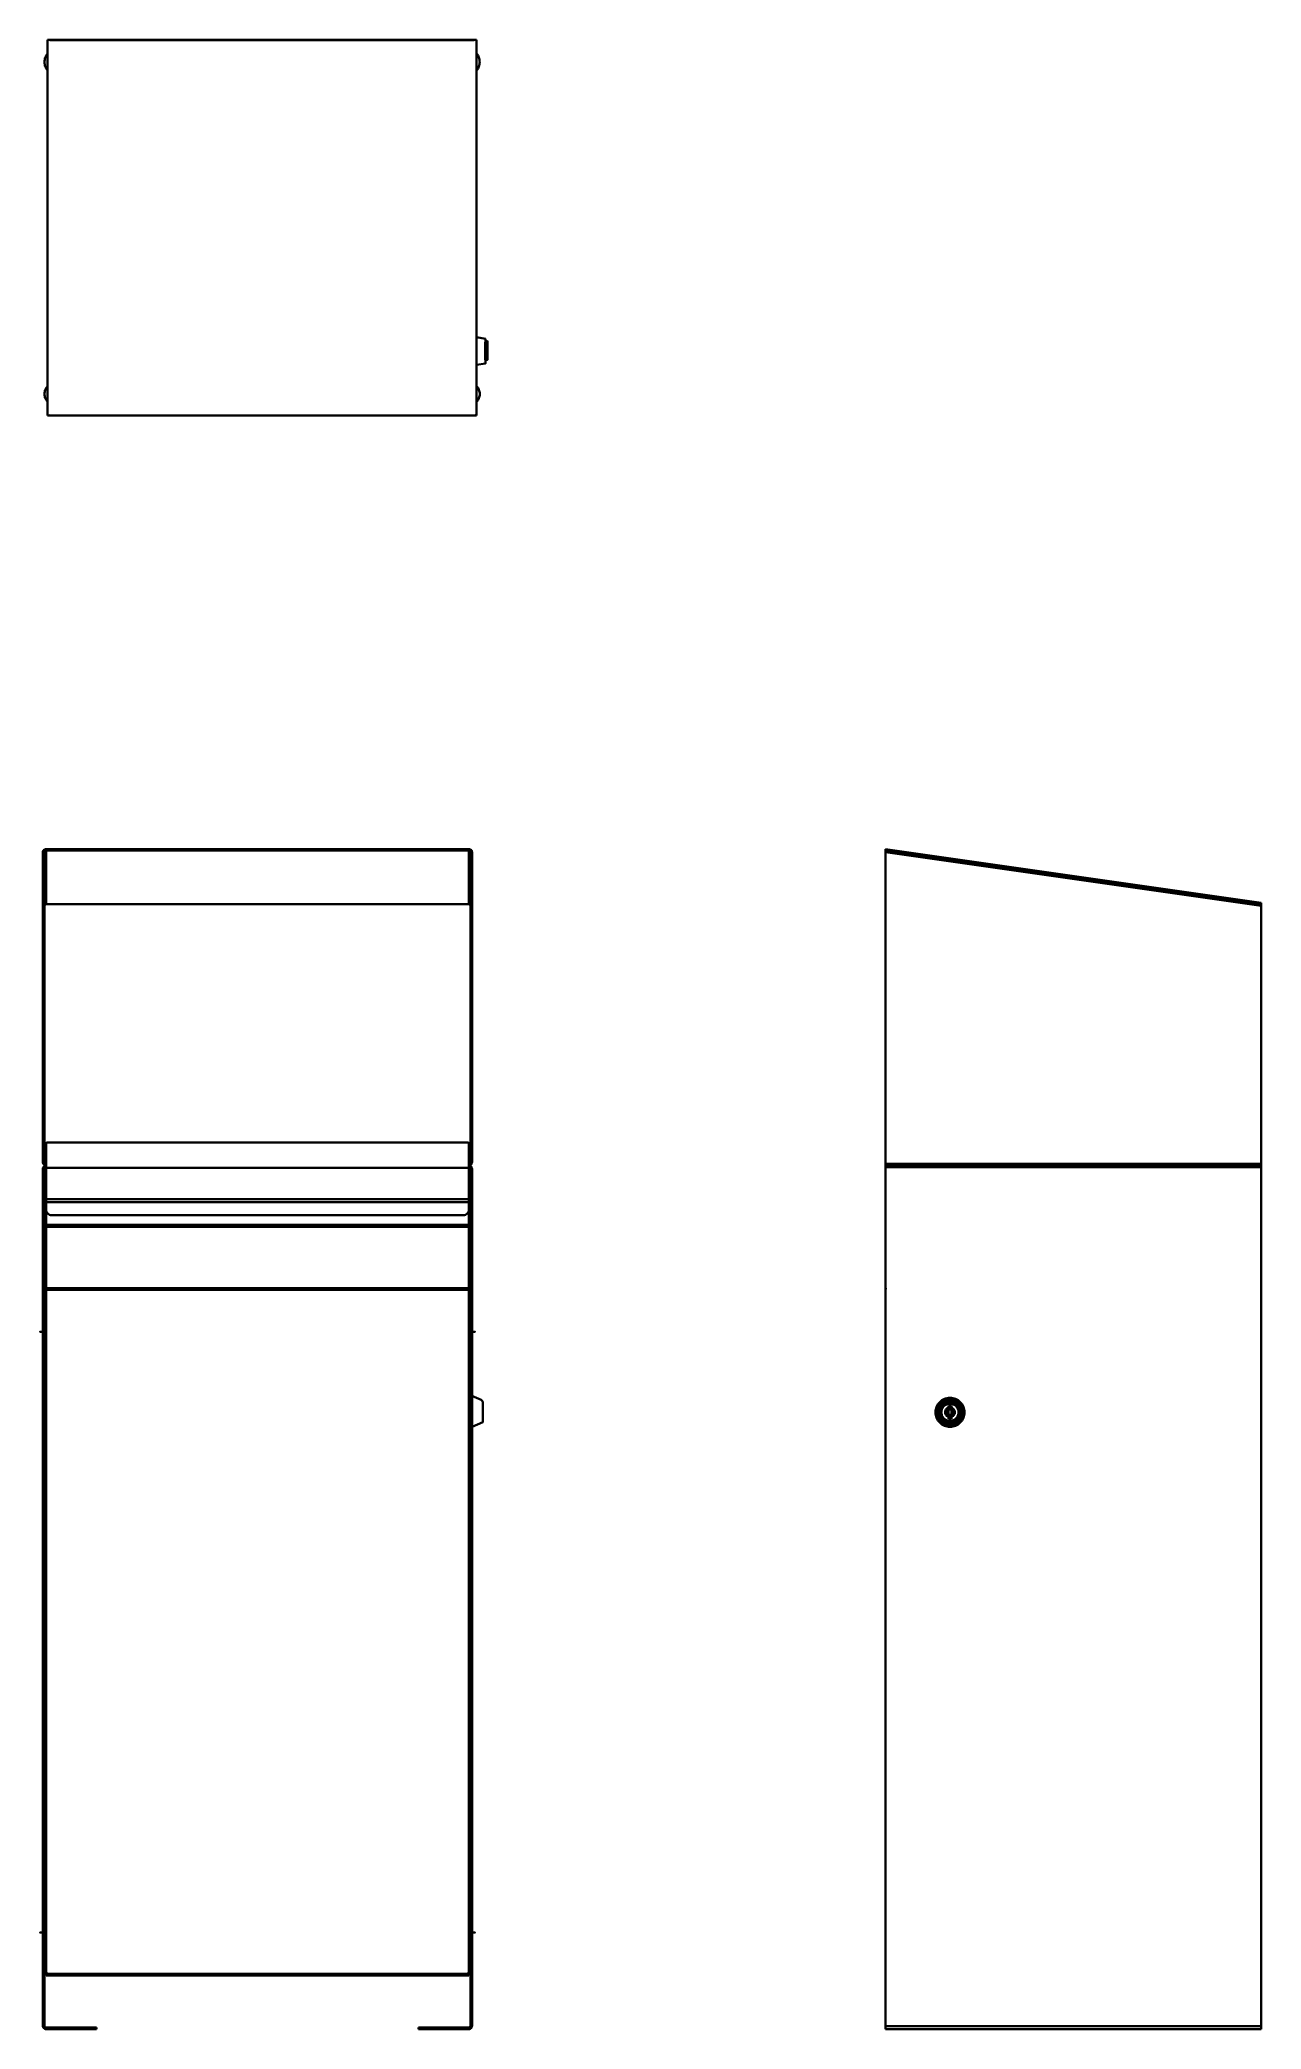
# Model space of a CAD drawing. Header units: inches. Extents: x -1371 to 1856, y -1888 to 3368.
import ezdxf

# ---------------------------------------------------------------- set-up
doc = ezdxf.new("R2010")
doc.units = ezdxf.units.IN
doc.header["$MEASUREMENT"] = 0
doc.layers.add('Warstwa 1', color=7, linetype='Continuous')

msp = doc.modelspace()

# ---------------------------------------------------------------- linework, layer by layer
at = {"layer": 'Warstwa 1', "color": 7, "lineweight": 35}
for points in [[(-1341.7, 3367.9), (-1350.2, 3367.9)], [(-1350.2, 3367.9)], [(-1350.2, 3367.9), (-1341.7, 3367.9)], [(-1350.2, 2375.8), (-1350.2, 3367.9)], [(-1350.2, 2375.8), (-1350.2, 3367.9)], [(-1350.2, 2375.8), (-1350.2, 3367.9)], [(-1341.7, 3367.9), (-1350.2, 3367.9)], [(-1350.2, 3367.9), (-1346, 3367.9)], [(-1350.2, 3367.9), (-1347.2, 3367.9)], [(-1350.2, 3367.9)], [(-1350.2, 3367.9), (-1350.2, 2375.8)], [(-1341.7, 3367.9), (-1346, 3367.9)], [(-1346, 3367.9)], [(-1346, 3367.9), (-1341.7, 3367.9)], [(-1346, 3367.9), (-1341.7, 3367.9)], [(-1346, 3367.9)], [(-1341.7, 3367.9)], [(-1265.2, 3367.9), (-1341.7, 3367.9)], [(-1265.2, 3367.9), (-1341.7, 3367.9)], [(-1341.7, 3367.9)], [(-1341.7, 3367.9), (-224.9, 3367.9)], [(-1341.7, 3367.3), (-224.9, 3367.3)], [(-1340.7, 3367.9), (-225.9, 3367.9)], [(-1340.7, 3367.9)], [(-1340.7, 3367.9), (-1337.5, 3367.9)], [(-1337.5, 3367.9), (-229.1, 3367.9)], [(-233.4, 3367.9), (-1333.2, 3367.9)], [(-1333.2, 3367.9)], [(-1333.2, 3367.9), (-233.4, 3367.9)], [(-1333.2, 3367.9)], [(-1333.2, 3367.9)], [(-233.4, 3367.9), (-1333.2, 3367.9)], [(-1333.2, 3367.9), (-233.4, 3367.9)], [(-1265.2, 3367.9)], [(-224.9, 3367.9), (-301.4, 3367.9)], [(-301.4, 3367.9)], [(-301.4, 3367.9), (-224.9, 3367.9)], [(-233.4, 3367.9)], [(-233.4, 3367.9)], [(-233.4, 3367.9)], [(-225.9, 3367.9), (-229.1, 3367.9)], [(-225.9, 3367.9)], [(-224.9, 3367.9)], [(-224.9, 3367.9), (-216.4, 3367.9)], [(-216.4, 3367.9), (-224.9, 3367.9)], [(-224.9, 3367.9), (-220.6, 3367.9)], [(-220.6, 3367.9), (-224.9, 3367.9)], [(-224.9, 3367.9)], [(-224.9, 3367.9), (-220.6, 3367.9)], [(-216.4, 3367.9), (-224.9, 3367.9)], [(-224.9, 3367.9), (-224.9, 3367.3)], [(-220.6, 3367.9)], [(-216.4, 3367.9), (-220.6, 3367.9)], [(-220.6, 3367.9)], [(-216.4, 3367.9)], [(-216.4, 3367.9), (-216.4, 2375.8)], [(-216.4, 3367.9), (-216.4, 2375.8)], [(-216.4, 2375.8), (-216.4, 3367.9)], [(-216.4, 3367.9)], [(-216.4, 3367.9), (-216.4, 2375.8)], [(-1350.2, 3296.8), (-1350.2, 3325.7)], [(-1350.2, 3296.8), (-1350.2, 3325.7)], [(-1350.2, 3297), (-1350.2, 3325.4)], [(-1350.2, 3325.4), (-1350.2, 3297)], [(-1350.2, 3301.6), (-1350.2, 3320.8)], [(-1350.2, 3320.8), (-1350.2, 3301.6)], [(-216.4, 3325.7), (-216.4, 3296.8)], [(-216.4, 3325.7), (-216.4, 3296.8)], [(-216.4, 3297), (-216.4, 3325.4)], [(-216.4, 3325.4), (-216.4, 3297)], [(-216.4, 3301.6), (-216.4, 3320.8)], [(-216.4, 3320.8), (-216.4, 3301.6)], [(-216.4, 2582.7), (-192.7, 2578.5)], [(-192.7, 2545.9), (-192.7, 2578.5)], [(-275.9, 2572.8)], [(-216.4, 2573.1), (-216.4, 2518.6)], [(-216.4, 2573.1), (-216.4, 2518.6)], [(-216.4, 2573.1)], [(-216.4, 2518.9), (-216.4, 2572.8)], [(-216.4, 2518.9), (-216.4, 2572.8)], [(-216.4, 2572.8)], [(-193.7, 2572.1), (-188, 2572.1)], [(-193.7, 2522.5), (-193.7, 2569.2)], [(-193.7, 2569.2), (-193.7, 2522.5)], [(-193.7, 2523), (-193.7, 2568.7)], [(-193.7, 2568.7), (-193.7, 2523)], [(-193.7, 2549.8), (-193.7, 2541.9)], [(-193.7, 2549.8), (-188, 2549.8)], [(-188, 2549.8), (-193.7, 2549.8)], [(-193.7, 2549.8)], [(-193.7, 2549.8), (-193.7, 2541.9)], [(-193.7, 2541.9), (-188, 2541.9)], [(-193.7, 2541.9), (-188, 2541.9)], [(-193.7, 2541.9)], [(-193.7, 2523), (-188, 2523)], [(-188, 2545.9), (-188, 2572.9)], [(-188, 2572.9), (-188, 2545.9)], [(-188, 2522.5), (-188, 2569.2)], [(-188, 2569.2), (-188, 2522.5)], [(-188, 2523), (-188, 2568.7)], [(-188, 2568.7), (-188, 2523)], [(-188, 2541.9), (-188, 2549.8)], [(-188, 2549.8)], [(-188, 2541.9), (-188, 2549.8)], [(-188, 2541.9)], [(-216.4, 2518.9)], [(-216.4, 2518.6)], [(-192.7, 2513.3), (-216.4, 2509)], [(-193.7, 2522.5), (-188, 2522.5)], [(-1350.2, 2418), (-1350.2, 2446.9)], [(-1350.2, 2418), (-1350.2, 2446.9)], [(-1350.2, 2418.3), (-1350.2, 2446.6)], [(-1350.2, 2446.6), (-1350.2, 2418.3)], [(-1350.2, 2426.8), (-1350.2, 2438.1)], [(-1350.2, 2438.1), (-1350.2, 2426.8)], [(-216.4, 2446.9), (-216.4, 2418)], [(-216.4, 2446.9), (-216.4, 2418)], [(-216.4, 2418.3), (-216.4, 2446.6)], [(-216.4, 2446.6), (-216.4, 2418.3)], [(-216.4, 2426.8), (-216.4, 2438.1)], [(-216.4, 2438.1), (-216.4, 2426.8)], [(-1341.7, 2375.8), (-1350.2, 2375.8)], [(-1350.2, 2375.8)], [(-1350.2, 2375.8), (-1341.7, 2375.8)], [(-1346, 2375.8), (-1350.2, 2375.8)], [(-1350.2, 2375.8), (-1341.7, 2375.8)], [(-1350.2, 2375.8)], [(-1347.2, 2375.8), (-1350.2, 2375.8)], [(-1346, 2375.8), (-1347.2, 2375.8)], [(-1341.7, 2375.8), (-1346, 2375.8)], [(-1346, 2375.8)], [(-1346, 2375.8), (-1341.7, 2375.8)], [(-1346, 2375.8), (-1341.7, 2375.8)], [(-1346, 2375.8)], [(-1341.7, 2375.8)], [(-1341.7, 2375.8), (-1265.2, 2375.8)], [(-1265.2, 2375.8), (-1341.7, 2375.8)], [(-1341.7, 2375.8)], [(-224.9, 2375.8), (-1341.7, 2375.8)], [(-1341.7, 2375.8), (-1341.7, 2375.2)], [(-1341.7, 2375.6), (-224.9, 2375.6)], [(-1337.6, 2375.6), (-1341.7, 2375.6)], [(-1341.7, 2375.6)], [(-224.9, 2375.2), (-1341.7, 2375.2)], [(-225.9, 2375.8), (-1340.7, 2375.8)], [(-1337.5, 2375.8), (-1340.7, 2375.8)], [(-1340.7, 2375.8)], [(-1327.6, 2375.6), (-1337.6, 2375.6)], [(-1337.5, 2375.8), (-229.1, 2375.8)], [(-233.4, 2375.8), (-1333.2, 2375.8)], [(-1333.2, 2375.8)], [(-233.4, 2375.8), (-1333.2, 2375.8)], [(-239.1, 2375.6), (-1327.6, 2375.6)], [(-1265.2, 2375.8)], [(-598.3, 2375.8), (-607.6, 2375.8)], [(-606.3, 2375.8), (-607.6, 2375.8)], [(-598.3, 2375.8), (-607.6, 2375.8)], [(-606.3, 2375.8), (-581.4, 2375.8)], [(-581.4, 2375.8), (-606.3, 2375.8)], [(-595.7, 2375.8), (-598.3, 2375.8)], [(-595.7, 2375.8), (-598.3, 2375.8)], [(-559.1, 2375.8), (-595.7, 2375.8)], [(-559.1, 2375.8), (-595.7, 2375.8)], [(-581.4, 2375.8), (-580.1, 2375.8)], [(-580.1, 2375.8), (-581.4, 2375.8)], [(-580.1, 2375.8)], [(-580.1, 2375.8), (-575.1, 2375.8)], [(-580.1, 2375.8)], [(-575.1, 2375.8), (-555.6, 2375.8)], [(-555.6, 2375.8), (-575.1, 2375.8)], [(-553.9, 2375.8), (-559.1, 2375.8)], [(-553.9, 2375.8), (-559.1, 2375.8)], [(-552.7, 2375.8), (-555.6, 2375.8)], [(-555.6, 2375.8)], [(-555.6, 2375.8)], [(-555.6, 2375.8), (-552.7, 2375.8)], [(-553.9, 2375.8), (-540.3, 2375.8)], [(-553.9, 2375.8), (-540.3, 2375.8)], [(-552.7, 2375.8), (-486.8, 2375.8)], [(-552.7, 2375.8), (-486.8, 2375.8)], [(-540.3, 2375.8), (-486.8, 2375.8)], [(-486.8, 2375.8), (-540.3, 2375.8)], [(-505.9, 2375.8), (-529.6, 2375.8)], [(-529.6, 2375.8), (-473.1, 2375.8)], [(-473.1, 2375.8), (-529.6, 2375.8)], [(-529.6, 2375.8), (-505.9, 2375.8)], [(-505.2, 2375.8), (-505.9, 2375.8)], [(-505.9, 2375.8), (-505.2, 2375.8)], [(-476.1, 2375.8), (-505.2, 2375.8)], [(-505.2, 2375.8)], [(-505.2, 2375.8)], [(-505.2, 2375.8), (-476.1, 2375.8)], [(-473.9, 2375.8), (-476.1, 2375.8)], [(-476.1, 2375.8)], [(-476.1, 2375.8)], [(-473.9, 2375.8), (-476.1, 2375.8)], [(-473.9, 2375.8), (-383.8, 2375.8)], [(-473.1, 2375.8), (-351.2, 2375.8)], [(-351.2, 2375.8), (-473.1, 2375.8)], [(-377.5, 2375.8), (-383.8, 2375.8)], [(-377.5, 2375.8), (-383.8, 2375.8)], [(-344.1, 2375.8), (-377.5, 2375.8)], [(-377.5, 2375.8), (-344.1, 2375.8)], [(-351.2, 2375.8), (-346, 2375.8)], [(-346, 2375.8), (-351.2, 2375.8)], [(-346, 2375.8), (-322.5, 2375.8)], [(-343.1, 2375.8), (-344.1, 2375.8)], [(-344.1, 2375.8), (-343.1, 2375.8)], [(-311, 2375.8), (-343.1, 2375.8)], [(-343.1, 2375.8)], [(-343.1, 2375.8)], [(-343.1, 2375.8), (-311, 2375.8)], [(-321.9, 2375.8), (-323.2, 2375.8)], [(-323.2, 2375.8)], [(-323.2, 2375.8), (-322.7, 2375.8)], [(-323.2, 2375.8)], [(-322.7, 2375.8), (-323.2, 2375.8)], [(-323.2, 2375.8), (-321.9, 2375.8)], [(-322.7, 2375.8), (-311.6, 2375.8)], [(-322.7, 2375.8), (-311.6, 2375.8)], [(-322.5, 2375.8), (-315.6, 2375.8)], [(-315.6, 2375.8), (-322.5, 2375.8)], [(-317, 2375.8), (-321.9, 2375.8)], [(-321.9, 2375.8), (-317, 2375.8)], [(-315.6, 2375.8), (-317, 2375.8)], [(-317, 2375.8), (-315.6, 2375.8)], [(-315.6, 2375.8)], [(-315.6, 2375.8)], [(-311.6, 2375.8), (-311, 2375.8)], [(-311, 2375.8), (-311.6, 2375.8)], [(-311, 2375.8)], [(-311, 2375.8)], [(-301.4, 2375.8)], [(-301.4, 2375.8), (-224.9, 2375.8)], [(-301.4, 2375.8), (-224.9, 2375.8)], [(-239.1, 2375.6), (-229, 2375.6)], [(-233.4, 2375.8)], [(-229.1, 2375.8), (-225.9, 2375.8)], [(-225.9, 2375.8)], [(-224.9, 2375.8)], [(-224.9, 2375.8), (-220.6, 2375.8)], [(-220.6, 2375.8), (-224.9, 2375.8)], [(-224.9, 2375.8), (-216.4, 2375.8)], [(-216.4, 2375.8), (-224.9, 2375.8)], [(-224.9, 2375.8)], [(-224.9, 2375.8), (-216.4, 2375.8)], [(-220.6, 2375.8), (-224.9, 2375.8)], [(-224.9, 2375.2), (-224.9, 2375.8)], [(-224.9, 2375.6)], [(-220.6, 2375.8)], [(-220.6, 2375.8), (-216.4, 2375.8)], [(-220.6, 2375.8)], [(-216.4, 2375.8)], [(-216.4, 2375.8)], [(-1362.5, 402.3), (-1362.5, 1221.5)], [(-1359.4, 1221.5), (-1362.5, 1221.5)], [(-1362.5, 1079.7), (-1362.5, 1221.5)], [(-1358.2, 1221.5), (-1359.4, 1221.5)], [(-237.1, 1230.1), (-1354, 1230.1)], [(-1354, 1230.1), (-1354, 1225.8)], [(-1354, 1088.3), (-1354, 1230.1)], [(-237.1, 1225.8), (-1354, 1225.8)], [(-1354, 1225.8), (-1354, 1084.1)], [(-237.1, 1225.8), (-237.1, 1230.1)], [(-237.1, 1230.1), (-237.1, 1088.3)], [(-237.1, 1225.8), (-237.1, 1084.1)], [(-232.8, 1221.5), (-232.8, 402.3)], [(-232.8, 1079.7), (-232.8, 1221.5)], [(-228.6, 1079.7), (-228.6, 1221.5)], [(-228.6, 1221.5), (-228.6, 402.3)], [(863.4, 1225.8), (864, 1230.1)], [(864, 1230.1), (863.4, 1225.8)], [(863.4, 1225.8)], [(863.4, 1225.8), (1855.6, 1084.1)], [(863.4, 1225.8), (1855.6, 1084.1)], [(864, 1230.1)], [(864, 1230.1), (1856.2, 1088.3)], [(1856.2, 1088.3), (864, 1230.1)], [(864, 402.3), (864, 1221.5)], [(864, 1221.5)], [(864, 1221.5)], [(1856.2, 1079.7), (864, 1221.5)], [(864, 1221.5), (864, 402.3)], [(864, 1221.5)], [(864, 1221.5)], [(1856.2, 1079.7), (864, 1221.5)], [(1856.2, 1079.7), (864, 1221.5)], [(864, 1221.5), (864, 402.3)], [(1856.2, 1079.7), (864, 1221.5)], [(-1362.5, 1079.7), (-1359.4, 1079.7)], [(-1362.5, 1079.7), (-1362.5, 402.3)], [(-1358.2, 402.3), (-1358.2, 1079.7)], [(-1354, 1084.1), (-237.1, 1084.1)], [(-237.1, 1088.3), (-237.1, 1084.1)], [(-232.8, 1079.7), (-232.8, 402.3)], [(-228.6, 402.3), (-228.6, 1079.7)], [(1856.2, 1088.3), (1855.6, 1084.1)], [(1855.6, 1084.1)], [(1856.2, 1088.3)], [(1856.2, 1079.7)], [(1856.2, 1079.7), (1856.2, 402.3)], [(1856.2, 1079.7)], [(1856.2, 1079.7), (1856.2, 402.3)], [(1856.2, 1079.7)], [(1856.2, 1079.7)], [(1856.2, 402.3), (1856.2, 1079.7)], [(1856.2, 402.3), (1856.2, 1079.7)], [(-1358.2, 446.3), (-1358.2, 406.6)], [(-1358.2, 446.3)], [(-1358.2, 406.6), (-1358.2, 446.3)], [(-1358.2, 446.3)], [(-1358.2, 446.3)], [(-1354, 453.2), (-1354, 393.8)], [(-241.4, 454.8), (-1349.7, 454.8)], [(-1349.7, 454.8)], [(-1349.7, 454.8), (-241.4, 454.8)], [(-1156.9, 454.8)], [(-476.6, 454.8), (-1114.4, 454.8)], [(-1114.4, 454.8), (-476.6, 454.8)], [(-434.1, 454.8)], [(-241.4, 454.8)], [(-237.1, 454.1), (-237.1, 393.8)], [(-237.1, 446.3)], [(-237.1, 446.3)], [(-237.1, 446.3)], [(-232.8, 446.3)], [(-232.8, 446.3), (-232.8, 406.6)], [(-232.8, 446.3)], [(-232.8, 406.6), (-232.8, 446.3)], [(-232.8, 446.3)], [(864, 446.3)], [(864, 446.3)], [(864, 446.3), (864, 392.4)], [(864, 446.3)], [(864, 446.3), (864, 392.4)], [(1856.2, 446.3)], [(1856.2, 446.3), (1856.2, 392.4)], [(1856.2, 446.3)], [(1856.2, 446.3)], [(1856.2, 446.3), (1856.2, 392.4)], [(-1362.5, 402.3)], [(-1362.5, 402.3), (-1358.2, 402.3)], [(-1358.2, 402.3), (-1362.5, 402.3)], [(-1362.5, -1879.6), (-1362.5, 385.3)], [(-1362.5, 385.3), (-1362.5, -1879.6)], [(-1362.5, 385.3)], [(-1358.2, 406.6)], [(-1358.2, 402.3)], [(-1358.2, 385.3), (-1358.2, -1879.6)], [(-1358.2, -1879.6), (-1358.2, 385.3)], [(-1358.2, 385.3)], [(-1354, 398.1), (-1354, 393.8)], [(-1354, 398.1)], [(-1354, 393.8), (-1354, 389.6)], [(-1354, 389.6), (-1354, 393.8)], [(-1354, 393.8)], [(-1354, 393.8)], [(-1354, -534.1), (-1354, 392.4)], [(-1354, 389.6)], [(-1352.9, 392.4)], [(-1352.9, 392.4)], [(-1349.7, 398.1)], [(-272.1, 388.2), (-1318.9, 388.2)], [(-272.1, 388.2), (-238.1, 388.2)], [(-237.1, 388.2), (-272.1, 388.2)], [(-271.1, 389.6)], [(-242.4, 383.9)], [(-241.4, 398.1)], [(-238.1, 392.4)], [(-238.1, 392.4)], [(-237.1, 398.1)], [(-237.1, 393.8), (-237.1, 398.1)], [(-237.1, 393.8), (-237.1, 389.6)], [(-237.1, 393.8), (-237.1, 389.6)], [(-237.1, 393.8)], [(-237.1, 393.8)], [(-237.1, 389.6)], [(-237.1, -534.1), (-237.1, 389.2)], [(-237.1, 375.4), (-237.1, 378.7)], [(-237.1, 378.7)], [(-237.1, 375.4), (-237.1, -534.1)], [(-232.8, 406.6)], [(-228.6, 402.3), (-232.8, 402.3)], [(-232.8, 402.3)], [(-232.8, 402.3), (-228.6, 402.3)], [(-232.8, 385.3), (-232.8, -1879.6)], [(-232.8, -1879.6), (-232.8, 385.3)], [(-232.8, 385.3)], [(-228.6, 402.3)], [(-228.6, -1879.6), (-228.6, 385.3)], [(-228.6, 385.3), (-228.6, -1879.6)], [(-228.6, 385.3)], [(864, 402.3)], [(864, 402.3), (864, 393.8)], [(864, 402.3), (864, 398.1)], [(864, 393.8), (864, 402.3)], [(864, 402.3), (864, 398.1)], [(864, 402.3)], [(864, 398.1), (864, 393.8)], [(864, 398.1), (898.1, 398.1)], [(864, 398.1), (1856.2, 398.1)], [(898.1, 398.1), (864, 398.1)], [(864, 398.1), (1856.2, 398.1)], [(864, 398.1), (864, 393.8)], [(864, 393.8), (898.1, 393.8)], [(864, 393.8), (864, 389.6)], [(864, 385.3), (864, 393.8)], [(1856.2, 393.8), (864, 393.8)], [(898.1, 393.8), (864, 393.8)], [(864, 389.6), (864, 393.8)], [(864, 393.8), (864, 385.3)], [(864, 393.8), (1856.2, 393.8)], [(864, 393.8), (898.1, 393.8)], [(1856.2, 393.8), (864, 393.8)], [(1856.2, 393.8), (864, 393.8)], [(864, 393.8), (898.1, 393.8)], [(864, 392.4)], [(864, 389.6), (864, 385.3)], [(864, 389.6), (898.1, 389.6)], [(864, 389.6), (1856.2, 389.6)], [(864, 385.3), (864, 389.6)], [(898.1, 389.6), (864, 389.6)], [(864, 389.6), (1856.2, 389.6)], [(864, 385.3), (864, -1879.6)], [(864, -1879.6), (864, 385.3)], [(864, 385.3), (864, -1879.6)], [(864, -1879.6), (864, 385.3)], [(868.3, 392.4)], [(869.3, 406.6)], [(869.3, 406.6)], [(877.8, 398.1), (906.2, 398.1)], [(1842.4, 398.1), (877.8, 398.1)], [(877.8, 398.1), (1842.4, 398.1)], [(906.2, 398.1), (877.8, 398.1)], [(1822.2, 398.1), (898.1, 398.1)], [(898.1, 398.1), (1822.2, 398.1)], [(898.1, 393.8), (1822.2, 393.8)], [(1822.2, 393.8), (898.1, 393.8)], [(898.1, 393.8), (1822.2, 393.8)], [(898.1, 393.8), (1822.2, 393.8)], [(898.1, 389.6), (1822.2, 389.6)], [(898.1, 389.6), (1822.2, 389.6)], [(906.2, 398.1), (1814.1, 398.1)], [(1814.1, 398.1), (906.2, 398.1)], [(906.6, 388.2)], [(1813.7, 388.2)], [(1842.4, 398.1), (1814.1, 398.1)], [(1814.1, 398.1), (1842.4, 398.1)], [(1856.2, 398.1), (1822.2, 398.1)], [(1822.2, 398.1), (1856.2, 398.1)], [(1822.2, 393.8), (1856.2, 393.8)], [(1822.2, 393.8), (1856.2, 393.8)], [(1822.2, 393.8), (1856.2, 393.8)], [(1856.2, 393.8), (1822.2, 393.8)], [(1856.2, 389.6), (1822.2, 389.6)], [(1856.2, 389.6), (1822.2, 389.6)], [(1851.9, 392.4)], [(1856.2, 393.8), (1856.2, 402.3)], [(1856.2, 402.3)], [(1856.2, 402.3), (1856.2, 398.1)], [(1856.2, 398.1), (1856.2, 402.3)], [(1856.2, 402.3), (1856.2, 393.8)], [(1856.2, 402.3)], [(1856.2, 398.1), (1856.2, 393.8)], [(1856.2, 393.8), (1856.2, 398.1)], [(1856.2, 393.8), (1856.2, 389.6)], [(1856.2, 393.8), (1856.2, 385.3)], [(1856.2, 393.8), (1856.2, 389.6)], [(1856.2, 385.3), (1856.2, 393.8)], [(1856.2, 392.4)], [(1856.2, 385.3), (1856.2, 389.6)], [(1856.2, 389.6), (1856.2, 385.3)], [(1856.2, 385.3), (1856.2, -1879.6)], [(1856.2, -1879.6), (1856.2, 385.3)], [(1856.2, 385.3), (1856.2, -1879.6)], [(1856.2, -1879.6), (1856.2, 385.3)], [(1856.2, -534.1), (1856.2, 375.4)], [(1856.2, 375.4)], [(1856.2, 375.4), (1856.2, -534.1)], [(-1354, 300.9), (-1354, 305.2)], [(-1354, 300.9), (-1354, 305.2)], [(-1354, 305.2)], [(-237.1, 305.2), (-1354, 305.2)], [(-237.1, 305.2), (-1354, 305.2)], [(-1354, 296.7), (-1354, 305.2)], [(-1354, 305.2), (-1354, 296.7)], [(-1354, 296.7), (-1354, 300.9)], [(-1354, 300.9)], [(-1354, 300.9), (-1354, 296.7)], [(-1354, 296.7), (-237.1, 296.7)], [(-1354, 236.8), (-1354, 296.7)], [(-1354, 296.7), (-237.1, 296.7)], [(-1354, 296.7), (-1354, 276.8)], [(-1354, 296.7), (-1354, 276.8)], [(-1354, 296.7)], [(-1354, 296.7), (-237.1, 296.7)], [(-237.1, 296.7), (-1354, 296.7)], [(-1354, 296.7)], [(-1354, 296.7), (-1354, 236.8)], [(-1354, 276.8)], [(-1349.8, 266.8)], [(-241.3, 266.8)], [(-237.1, 305.2)], [(-237.1, 305.2), (-237.1, 296.7)], [(-237.1, 305.2), (-237.1, 300.9)], [(-237.1, 296.7), (-237.1, 305.2)], [(-237.1, 300.9), (-237.1, 305.2)], [(-237.1, 300.9), (-237.1, 296.7)], [(-237.1, 300.9)], [(-237.1, 296.7), (-237.1, 300.9)], [(-237.1, 296.7)], [(-237.1, 236.8), (-237.1, 296.7)], [(-237.1, 236.8), (-237.1, 296.7)], [(-237.1, 296.7)], [(-237.1, 296.7), (-237.1, 276.8)], [(-237.1, 276.8), (-237.1, 296.7)], [(-237.1, 276.8)], [(-1354, 236.8)], [(-1354, 232.2), (-1354, 236.8)], [(-1354, 234.5), (-1354, 236.8)], [(-237.1, 236.8), (-1354, 236.8)], [(-1354, 236.8), (-237.1, 236.8)], [(-1354, 70), (-1354, 234.5)], [(-1354, 232.2), (-1354, 234.5)], [(-1354, 232.8), (-1354, 71.3)], [(-1354, -81.7), (-1354, 232.8)], [(-1354, 67.6), (-1354, 232.2)], [(-237.1, 232.2), (-1354, 232.2)], [(-1339.8, 262.7), (-251.3, 262.7)], [(-251.3, 262.7), (-1339.8, 262.7)], [(-1339.8, 262.7)], [(-251.3, 262.7)], [(-237.1, 232.2), (-237.1, 236.8)], [(-237.1, 236.8)], [(-237.1, 236.8), (-237.1, 234.5)], [(-237.1, 234.5), (-237.1, 70)], [(-237.1, 234.5), (-237.1, 232.2)], [(-237.1, -81.7), (-237.1, 232.8)], [(-237.1, 232.8), (-237.1, 71.3)], [(-237.1, 232.2), (-237.1, 67.6)], [(-1354, 71.3), (-1354, 65.3)], [(-1354, 70), (-1345.4, 70)], [(-1354, 67.6), (-1354, 70)], [(-1354, 65.3), (-1349.7, 65.3)], [(-1354, 65.3), (-1345.4, 65.3)], [(-1354, 65.3), (-1354, -1737.8)], [(-1349.7, 65.3), (-1345.4, 65.3)], [(-1345.4, 70), (-245.6, 70)], [(-245.6, 65.3), (-1345.4, 65.3)], [(-1345.4, 65.3)], [(-1345.4, 65.3), (-245.6, 65.3)], [(-245.6, 70), (-237.1, 70)], [(-245.6, 65.3), (-237.1, 65.3)], [(-241.4, 65.3), (-245.6, 65.3)], [(-245.6, 65.3)], [(-237.1, 65.3), (-241.4, 65.3)], [(-237.1, 71.3), (-237.1, 65.3)], [(-237.1, 70), (-237.1, 67.6)], [(-237.1, -1737.8), (-237.1, 65.3)], [(864, 65.3)], [(864, -1737.8), (864, 65.3)], [(864, -1737.8), (864, 65.3)], [(865.4, 70)], [(865.4, 70)], [(865.4, 70)], [(-1362.5, -32.6), (-1362.5, -58.5)], [(-1362.5, -58.5), (-1362.5, -32.6)], [(-1362.5, -35.1), (-1362.5, -56)], [(-1362.5, -56), (-1362.5, -35.1)], [(-1362.5, -45.5), (-1358.2, -45.5)], [(-1362.5, -45.5), (-1358.2, -45.5)], [(-1354, -45.5), (-1354, -81.7)], [(-1354, -102.2), (-1354, -45.5)], [(-237.1, -102.2), (-237.1, -45.5)], [(-237.1, -81.7), (-237.1, -45.5)], [(-228.6, -45.5), (-232.8, -45.5)], [(-228.6, -45.5), (-232.8, -45.5)], [(-228.6, -32.6), (-228.6, -58.5)], [(-228.6, -58.5), (-228.6, -32.6)], [(-228.6, -35.1), (-228.6, -56)], [(-228.6, -56), (-228.6, -35.1)], [(864, -29.3), (864, -30.4)], [(864, -30.4), (864, -29.3)], [(864, -29.3), (864, -96.7)], [(864, -29.3), (864, -96.7)], [(864, -30.4), (864, -53.9)], [(864, -53.9), (864, -30.4)], [(-1354, -87.3), (-1354, -81.7)], [(-1354, -81.7), (-1354, -87.3)], [(-1354, -87.3)], [(-1354, -117.1), (-1354, -102.2)], [(-237.1, -81.7), (-237.1, -87.3)], [(-237.1, -81.7), (-237.1, -87.3)], [(-237.1, -87.3)], [(-237.1, -117.1), (-237.1, -102.2)], [(864, -66.4), (864, -53.9)], [(864, -53.9), (864, -66.4)], [(864, -107.4), (864, -66.3)], [(864, -75.5), (864, -66.4)], [(864, -66.4), (864, -75.5)], [(864, -68.1), (864, -123.5)], [(864, -123.5), (864, -68.1)], [(864, -82.9), (864, -75.5)], [(864, -75.5), (864, -82.9)], [(864, -85.3), (864, -82.9)], [(864, -82.9), (864, -85.3)], [(864, -101.4), (864, -85.3)], [(864, -85.3), (864, -101.4)], [(864, -150.2), (864, -96.7)], [(864, -96.7), (864, -150.2)], [(864, -107.4), (864, -101.4)], [(864, -101.4), (864, -107.4)], [(-1354, -117.1)], [(-1354, -117.1), (-1354, -122.8)], [(-1354, -122.8), (-1354, -1698.5)], [(-237.1, -117.1), (-237.1, -122.8)], [(-237.1, -117.1)], [(-237.1, -1698.5), (-237.1, -122.8)], [(864, -121.3), (864, -107.4)], [(864, -110.4), (864, -107.4)], [(864, -107.4), (864, -110.4)], [(864, -121.3), (864, -107.4)], [(864, -167), (864, -110.4)], [(864, -110.4)], [(864, -110.4), (864, -167)], [(864, -110.4)], [(864, -122.6), (864, -121.3)], [(864, -122.6), (864, -121.3)], [(864, -125.7), (864, -122.6)], [(864, -125.7), (864, -122.6)], [(864, -122.6)], [(864, -122.6)], [(864, -123.5), (864, -127.4)], [(864, -127.4), (864, -123.5)], [(864, -125.7), (864, -150.2)], [(864, -125.7), (864, -150.2)], [(864, -127.4), (864, -133.2)], [(864, -133.2), (864, -127.4)], [(864, -133.2), (864, -137)], [(864, -137), (864, -133.2)], [(864, -137), (864, -211.5)], [(864, -211.5), (864, -137)], [(864, -208.4), (864, -167)], [(864, -167), (864, -208.4)], [(864, -191.8), (864, -189.3)], [(864, -210.8), (864, -189.3)], [(864, -241.9), (864, -191.8)], [(864, -191.8), (864, -241.9)], [(864, -211.4), (864, -208.4)], [(864, -208.4), (864, -211.4)], [(-241.4, -222.7)], [(-237.1, -223.3), (-237.1, -221.9)], [(-237.1, -227), (-237.1, -229.3)], [(-237.1, -261.9), (-237.1, -265.5)], [(-232.8, -270.9), (-232.8, -245.4)], [(-232.8, -245.4), (-232.8, -270.9)], [(-204.7, -225.2), (-228.8, -214.5)], [(-228.6, -270.9), (-228.6, -245.4)], [(-228.6, -245.4), (-228.6, -270.9)], [(-228.6, -270.7), (-228.6, -245.6)], [(-228.6, -270.7), (-228.6, -245.6)], [(-200.3, -231.1), (-200.3, -258.1)], [(-200.3, -258.1), (-200.3, -231.1)], [(-200.3, -275.1), (-200.3, -241.1)], [(-200.3, -275.1), (-200.3, -241.1)], [(-200.3, -241.1)], [(864, -210.8), (864, -213.6)], [(864, -210.8), (864, -213.6)], [(864, -270.9), (864, -211.4)], [(864, -270.9), (864, -211.4)], [(864, -211.5), (864, -214)], [(864, -214), (864, -211.5)], [(864, -213.6), (864, -270.9)], [(864, -270.9), (864, -213.6)], [(864, -214), (864, -237.6)], [(864, -214), (864, -237.6)], [(864, -237.6), (864, -240.2)], [(864, -240.2), (864, -237.6)], [(864, -240.2), (864, -270.9)], [(864, -270.9), (864, -240.2)], [(864, -245.2), (864, -241.9)], [(864, -241.9), (864, -245.2)], [(864, -270.9), (864, -245.2)], [(864, -245.2), (864, -270.9)], [(1009, -287), (996, -254.4)], [(996, -254.4)], [(996, -254.4), (1009, -287)], [(996.6, -250.8), (1018.4, -223.3)], [(1018.4, -223.3), (996.6, -250.8)], [(996.6, -250.8)], [(1006.9, -245.4)], [(1006.9, -245.4), (1006.9, -270.9)], [(1006.9, -270.9), (1006.9, -245.4)], [(1007.2, -245.6), (1007.2, -270.7)], [(1007.2, -270.7), (1007.2, -245.6)], [(1007.2, -245.6)], [(1008.6, -258.1)], [(1010.7, -258.1)], [(1011.3, -258.1)], [(1018.4, -223.3)], [(1021.7, -221.9)], [(1021.7, -221.9), (1056.4, -227)], [(1056.4, -227), (1021.7, -221.9)], [(1030.2, -241.1)], [(1038.1, -241.1), (1030.2, -241.1)], [(1030.2, -241.1), (1030.2, -275.1)], [(1030.2, -275.1), (1030.2, -241.1)], [(1030.2, -241.1), (1038.1, -241.1)], [(1034.1, -222.7)], [(1034.1, -231.1), (1034.1, -225.5)], [(1038.1, -275.1), (1038.1, -241.1)], [(1038.1, -241.1)], [(1038.1, -241.1), (1038.1, -275.1)], [(1044, -258.1), (1041.2, -258.1)], [(1044, -258.1)], [(1044.8, -258.1)], [(1050.5, -237.4)], [(1056.4, -227)], [(1059.3, -229.3)], [(1059.3, -229.3), (1072.2, -261.9)], [(1072.2, -261.9), (1059.3, -229.3)], [(1060.3, -258.1)], [(1061.1, -270.7), (1061.1, -245.6)], [(1061.1, -245.6)], [(1061.1, -270.7), (1061.1, -245.6)], [(1061.3, -245.4)], [(1061.3, -270.9), (1061.3, -245.4)], [(1061.3, -245.4), (1061.3, -270.9)], [(1064.6, -258.1)], [(1071, -258.1), (1066.7, -258.1)], [(1072.2, -261.9)], [(1072.4, -258.1)], [(-241.4, -293.6)], [(-237.1, -288.1), (-237.1, -287)], [(-237.1, -289.2), (-237.1, -288.1)], [(-237.1, -293), (-237.1, -294.3)], [(-228.6, -296.5), (-200.2, -283.9)], [(-200.3, -275.1)], [(1006.9, -270.9)], [(1007.2, -270.7)], [(1009, -287)], [(1010.4, -288.1), (1013.4, -284.2)], [(1010.4, -288.1), (1013.4, -284.2)], [(1010.4, -288.1)], [(1046.5, -294.3), (1011.8, -289.2)], [(1011.8, -289.2), (1046.5, -294.3)], [(1011.8, -289.2)], [(1030.2, -275.1)], [(1030.2, -275.1), (1038.1, -275.1)], [(1038.1, -275.1), (1030.2, -275.1)], [(1034.1, -270.9)], [(1034.1, -293.6)], [(1038.1, -275.1)], [(1046.5, -294.3)], [(1071.7, -265.5), (1049.9, -293)], [(1049.9, -293), (1071.7, -265.5)], [(1049.9, -293)], [(1061.1, -270.7)], [(1061.3, -270.9)], [(1071.7, -265.5)], [(-1354, -534.1), (-1354, -612.8)], [(-1354, -534.1)], [(-1354, -612.8), (-1354, -534.1)], [(-237.1, -534.1)], [(-237.1, -534.1), (-237.1, -612.8)], [(-237.1, -534.1), (-237.1, -612.8)], [(1851.9, -534.1)], [(1856.2, -534.1), (1856.2, -612.8)], [(1856.2, -534.1)], [(1856.2, -534.1), (1856.2, -612.8)], [(1856.2, -534.1)], [(-1354, -1737.8), (-1354, -612.8)], [(-1354, -612.8)], [(-1354, -1741.1), (-1354, -612.8)], [(-1349.7, -612.8)], [(-237.1, -612.8)], [(-237.1, -1741.1), (-237.1, -612.8)], [(-237.1, -612.8), (-237.1, -1737.8)], [(1851.9, -612.8)], [(1856.2, -1737.8), (1856.2, -612.8)], [(1856.2, -1737.8), (1856.2, -612.8)], [(1856.2, -612.8)], [(1856.2, -612.8)], [(-1358.2, -1610.6), (-1358.2, -1655.6)], [(-1358.2, -1610.6), (-1358.2, -1655.6)], [(-1358.2, -1610.6)], [(-1354, -1655.6), (-1354, -1610.6)], [(-1354, -1610.6)], [(-1354, -1655.6), (-1354, -1610.6)], [(-244.6, -1598.9)], [(-244.6, -1603.2)], [(-237.1, -1610.6)], [(-237.1, -1655.6), (-237.1, -1610.6)], [(-232.8, -1610.6)], [(-232.8, -1655.6), (-232.8, -1610.6)], [(-232.8, -1610.6), (-232.8, -1655.6)], [(-1362.5, -1632.9), (-1358.2, -1632.9)], [(-1362.5, -1632.9), (-1362.5, -1632.9)], [(-1362.5, -1632.9), (-1358.2, -1632.9)], [(-1362.5, -1632.9), (-1362.5, -1632.9)], [(-1358.2, -1655.6)], [(-1354, -1632.9), (-1354, -1703.8)], [(-1354, -1703.8), (-1354, -1632.9)], [(-1354, -1655.6)], [(-237.1, -1632.9), (-237.1, -1703.8)], [(-237.1, -1632.9), (-237.1, -1703.8)], [(-237.1, -1632.9), (-237.1, -1632.9)], [(-237.1, -1655.6)], [(-228.6, -1632.9), (-232.8, -1632.9)], [(-228.6, -1632.9), (-232.8, -1632.9)], [(-232.8, -1655.6)], [(-228.6, -1632.9), (-228.6, -1632.9)], [(-228.6, -1632.9), (-228.6, -1632.9)], [(-1354, -1728.6), (-1354, -1698.5)], [(-1354, -1741.1), (-1354, -1728.6)], [(-237.1, -1728.6), (-237.1, -1698.5)], [(-237.1, -1741.1), (-237.1, -1728.6)], [(-1354, -1737.8), (-1354, -1741.1)], [(-1354, -1741.1), (-1354, -1737.8)], [(-1354, -1741.1)], [(-1349.7, -1741.1), (-1354, -1741.1)], [(-1349.7, -1741.1), (-1354, -1741.1)], [(-1354, -1741.1), (-1349.7, -1741.1)], [(-1354, -1741.1), (-1349.7, -1741.1)], [(-1354, -1741.1)], [(-1354, -1742.1), (-1354, -1746.3)], [(-1345.4, -1742.1), (-1354, -1742.1)], [(-237.1, -1742.1), (-1354, -1742.1)], [(-1354, -1742.1)], [(-1354, -1746.3), (-1354, -1742.1)], [(-1354, -1746.3), (-1345.4, -1746.3)], [(-1354, -1746.3), (-237.1, -1746.3)], [(-1354, -1746.3)], [(-1349.7, -1741.1)], [(-1349.7, -1741.1)], [(-1345.4, -1742.1), (-1348.7, -1742.1)], [(-1348.7, -1742.1)], [(-242.4, -1742.1), (-1348.7, -1742.1)], [(-1348.7, -1746.3), (-1345.4, -1746.3)], [(-1348.7, -1746.3), (-242.4, -1746.3)], [(-1348.7, -1746.3)], [(-1345.4, -1742.1), (-245.6, -1742.1)], [(-245.6, -1742.1), (-1345.4, -1742.1)], [(-1345.4, -1746.3), (-245.6, -1746.3)], [(-1345.4, -1746.3), (-245.6, -1746.3)], [(-237.1, -1742.1), (-245.6, -1742.1)], [(-242.4, -1742.1), (-245.6, -1742.1)], [(-245.6, -1746.3), (-237.1, -1746.3)], [(-242.4, -1746.3), (-245.6, -1746.3)], [(-242.4, -1742.1)], [(-242.4, -1746.3)], [(-241.4, -1741.1)], [(-241.4, -1741.1), (-237.1, -1741.1)], [(-241.4, -1741.1), (-237.1, -1741.1)], [(-241.4, -1741.1)], [(-237.1, -1741.1), (-241.4, -1741.1)], [(-241.4, -1741.1), (-237.1, -1741.1)], [(-237.1, -1737.8), (-237.1, -1741.1)], [(-237.1, -1737.8), (-237.1, -1741.1)], [(-237.1, -1741.1)], [(-237.1, -1741.1)], [(-237.1, -1742.1)], [(-237.1, -1742.1), (-237.1, -1746.3)], [(-237.1, -1746.3), (-237.1, -1742.1)], [(-237.1, -1746.3)], [(864, -1737.8)], [(1856.2, -1737.8)], [(-1362.5, -1879.6)], [(-1358.2, -1879.6)], [(-1277.4, -1883.8), (-1354, -1883.8)], [(-1277.4, -1883.8), (-1354, -1883.8)], [(-1354, -1883.8)], [(-1277.4, -1888.1), (-1354, -1888.1)], [(-1354, -1888.1), (-1277.4, -1888.1)], [(-1354, -1888.1)], [(-1291.6, -1883.8), (-1291.6, -1888.1)], [(-1291.6, -1883.8), (-1291.6, -1883.8)], [(-1291.6, -1883.8), (-1291.6, -1888.1)], [(-1291.6, -1883.8), (-1291.6, -1883.8)], [(-1277.4, -1888.1), (-1277.4, -1883.8)], [(-1237.3, -1883.8), (-1277.4, -1883.8)], [(-1277.4, -1883.8), (-1237.3, -1883.8)], [(-1277.4, -1888.1), (-1277.4, -1883.8)], [(-1237.3, -1888.1), (-1277.4, -1888.1)], [(-1237.3, -1883.8), (-1220.7, -1883.8)], [(-1220.7, -1883.8), (-1237.3, -1883.8)], [(-1237.3, -1888.1), (-1237.3, -1883.8)], [(-1237.3, -1883.8), (-1237.3, -1888.1)], [(-1220.7, -1888.1), (-1237.3, -1888.1)], [(-1220.7, -1888.1), (-1220.7, -1883.8)], [(-1220.7, -1883.8)], [(-1220.7, -1883.8), (-1220.7, -1888.1)], [(-1220.7, -1888.1)], [(-370.3, -1888.1), (-370.3, -1883.8)], [(-370.3, -1883.8)], [(-370.3, -1883.8), (-370.3, -1888.1)], [(-353.7, -1883.8), (-370.3, -1883.8)], [(-370.3, -1883.8), (-353.7, -1883.8)], [(-370.3, -1888.1)], [(-353.7, -1888.1), (-370.3, -1888.1)], [(-353.7, -1883.8), (-313.6, -1883.8)], [(-313.6, -1883.8), (-353.7, -1883.8)], [(-353.7, -1888.1), (-353.7, -1883.8)], [(-353.7, -1883.8), (-353.7, -1888.1)], [(-313.6, -1888.1), (-353.7, -1888.1)], [(-313.6, -1883.8), (-313.6, -1888.1)], [(-313.6, -1883.8), (-237.1, -1883.8)], [(-313.6, -1888.1), (-313.6, -1883.8)], [(-313.6, -1883.8), (-237.1, -1883.8)], [(-313.6, -1888.1), (-237.1, -1888.1)], [(-237.1, -1888.1), (-313.6, -1888.1)], [(-299.5, -1883.8), (-299.5, -1888.1)], [(-299.5, -1883.8), (-299.5, -1883.8)], [(-299.5, -1883.8), (-299.5, -1888.1)], [(-299.5, -1883.8), (-299.5, -1883.8)], [(-237.1, -1883.8)], [(-237.1, -1888.1)], [(-232.8, -1879.6)], [(-228.6, -1879.6)], [(864, -1879.6), (864, -1883.8)], [(864, -1888.1), (864, -1879.6)], [(1856.2, -1879.6), (864, -1879.6)], [(1856.2, -1879.6), (864, -1879.6)], [(864, -1879.6), (864, -1888.1)], [(864, -1883.8), (864, -1879.6)], [(1856.2, -1879.6), (864, -1879.6)], [(864, -1879.6), (1856.2, -1879.6)], [(864, -1883.8), (864, -1888.1)], [(864, -1883.8)], [(864, -1888.1), (864, -1883.8)], [(864, -1883.8)], [(864, -1888.1)], [(864, -1888.1), (1856.2, -1888.1)], [(880.7, -1888.1), (864, -1888.1)], [(864, -1888.1)], [(1856.2, -1888.1), (864, -1888.1)], [(920.7, -1888.1), (880.7, -1888.1)], [(1799.5, -1888.1), (920.7, -1888.1)], [(920.7, -1888.1), (1799.5, -1888.1)], [(988.8, -1888.1), (1022.8, -1888.1)], [(1022.8, -1888.1), (988.8, -1888.1)], [(1022.8, -1888.1), (988.8, -1888.1)], [(988.8, -1888.1), (1022.8, -1888.1)], [(1697.4, -1888.1), (1731.5, -1888.1)], [(1731.5, -1888.1), (1697.4, -1888.1)], [(1731.5, -1888.1), (1697.4, -1888.1)], [(1697.4, -1888.1), (1731.5, -1888.1)], [(1839.6, -1888.1), (1799.5, -1888.1)], [(1856.2, -1888.1), (1839.6, -1888.1)], [(1856.2, -1879.6), (1856.2, -1888.1)], [(1856.2, -1883.8), (1856.2, -1879.6)], [(1856.2, -1879.6), (1856.2, -1883.8)], [(1856.2, -1888.1), (1856.2, -1879.6)], [(1856.2, -1888.1), (1856.2, -1883.8)], [(1856.2, -1883.8)], [(1856.2, -1888.1), (1856.2, -1883.8)], [(1856.2, -1883.8)], [(1856.2, -1888.1)], [(1856.2, -1888.1)]]:
    msp.add_lwpolyline(points, dxfattribs=at)
for points, knots in [([(-1341.7, 3367.9), (-1344.3, 3368.1), (-1346.8, 3368.2), (-1348.4, 3368.1), (-1349.6, 3368.1), (-1350.2, 3368), (-1350.2, 3367.9)], [0, 0, 0, 0, 1, 1, 1, 2, 2, 2, 2]), ([(-1341.7, 3367.3), (-1342.9, 3367.5), (-1344, 3367.6), (-1344.7, 3367.7), (-1345.1, 3367.8), (-1345.5, 3367.8), (-1345.7, 3367.8), (-1345.9, 3367.9), (-1346, 3367.9), (-1346, 3367.9)], [0, 0, 0, 0, 1, 1, 1, 2, 2, 2, 3, 3, 3, 3]), ([(-224.9, 3367.9), (-222.3, 3368.1), (-219.8, 3368.2), (-218.2, 3368.1), (-217.1, 3368.1), (-216.4, 3368), (-216.4, 3367.9)], [0, 0, 0, 0, 1, 1, 1, 2, 2, 2, 2]), ([(-220.6, 3367.9), (-220.6, 3367.9), (-220.8, 3367.9), (-221, 3367.8), (-221.2, 3367.8), (-221.5, 3367.8), (-221.9, 3367.7), (-222.7, 3367.6), (-223.8, 3367.5), (-224.9, 3367.3)], [0, 0, 0, 0, 1, 1, 1, 2, 2, 2, 3, 3, 3, 3]), ([(-1350.2, 3330.9), (-1352.7, 3328.5), (-1354.7, 3325.2), (-1356.1, 3321.5), (-1357.5, 3317.8), (-1358.2, 3313.6), (-1358.2, 3309.5), (-1358.2, 3305.3), (-1357.5, 3301.1), (-1356.1, 3297.4), (-1354.7, 3293.7), (-1352.7, 3290.4), (-1350.2, 3288)], [0, 0, 0, 0, 1, 1, 1, 2, 2, 2, 3, 3, 3, 4, 4, 4, 4]), ([(-1350.2, 3325.7), (-1350.2, 3325.1), (-1350.2, 3325.4), (-1350.2, 3325.4), (-1350.2, 3325.4), (-1350.2, 3324.8), (-1350.2, 3324.2), (-1350.2, 3323.1), (-1350.2, 3321.8), (-1350.2, 3320), (-1350.2, 3317.5), (-1350.2, 3313.8), (-1350.2, 3311.2), (-1350.2, 3308.6), (-1350.2, 3307.1), (-1350.2, 3305), (-1350.2, 3303.6), (-1350.2, 3301.8), (-1350.2, 3300.7), (-1350.2, 3300), (-1350.2, 3299.6), (-1350.2, 3298.4), (-1350.2, 3297.5), (-1350.2, 3296.2), (-1350.2, 3296.8)], [0, 0, 0, 0, 1, 1, 1, 2, 2, 2, 3, 3, 3, 4, 4, 4, 5, 5, 5, 6, 6, 6, 7, 7, 7, 8, 8, 8, 8]), ([(-1350.2, 3325.7), (-1350.2, 3325.1), (-1350.2, 3325.4), (-1350.2, 3325.4), (-1350.2, 3325.4), (-1350.2, 3324.8), (-1350.2, 3324.2), (-1350.2, 3323.1), (-1350.2, 3321.8), (-1350.2, 3320), (-1350.2, 3317.5), (-1350.2, 3313.8), (-1350.2, 3311.2), (-1350.2, 3308.6), (-1350.2, 3307.1), (-1350.2, 3305), (-1350.2, 3303.6), (-1350.2, 3301.8), (-1350.2, 3300.7), (-1350.2, 3300), (-1350.2, 3299.6), (-1350.2, 3298.4), (-1350.2, 3297.5), (-1350.2, 3296.2), (-1350.2, 3296.8)], [0, 0, 0, 0, 1, 1, 1, 2, 2, 2, 3, 3, 3, 4, 4, 4, 5, 5, 5, 6, 6, 6, 7, 7, 7, 8, 8, 8, 8]), ([(-216.4, 3296.8), (-216.4, 3297.4), (-216.4, 3297), (-216.4, 3297), (-216.4, 3297), (-216.4, 3297.6), (-216.4, 3298.2), (-216.4, 3299.4), (-216.4, 3300.6), (-216.4, 3302.4), (-216.4, 3305), (-216.4, 3308.6), (-216.4, 3311.2), (-216.4, 3313.8), (-216.4, 3315.3), (-216.4, 3317.4), (-216.4, 3318.9), (-216.4, 3320.6), (-216.4, 3321.7), (-216.4, 3322.4), (-216.4, 3322.9), (-216.4, 3324.1), (-216.4, 3325), (-216.4, 3326.3), (-216.4, 3325.7)], [0, 0, 0, 0, 1, 1, 1, 2, 2, 2, 3, 3, 3, 4, 4, 4, 5, 5, 5, 6, 6, 6, 7, 7, 7, 8, 8, 8, 8]), ([(-216.4, 3296.8), (-216.4, 3297.4), (-216.4, 3297), (-216.4, 3297), (-216.4, 3297), (-216.4, 3297.6), (-216.4, 3298.2), (-216.4, 3299.4), (-216.4, 3300.6), (-216.4, 3302.4), (-216.4, 3305), (-216.4, 3308.6), (-216.4, 3311.2), (-216.4, 3313.8), (-216.4, 3315.3), (-216.4, 3317.4), (-216.4, 3318.9), (-216.4, 3320.6), (-216.4, 3321.7), (-216.4, 3322.4), (-216.4, 3322.9), (-216.4, 3324.1), (-216.4, 3325), (-216.4, 3326.3), (-216.4, 3325.7)], [0, 0, 0, 0, 1, 1, 1, 2, 2, 2, 3, 3, 3, 4, 4, 4, 5, 5, 5, 6, 6, 6, 7, 7, 7, 8, 8, 8, 8]), ([(-215.9, 3288), (-213.6, 3290.4), (-211.7, 3293.7), (-210.4, 3297.5), (-209.1, 3301.2), (-208.4, 3305.4), (-208.4, 3309.6), (-208.4, 3313.8), (-209.1, 3318.1), (-210.4, 3321.8), (-211.7, 3325.6), (-213.6, 3328.8), (-215.9, 3331.2)], [0, 0, 0, 0, 1, 1, 1, 2, 2, 2, 3, 3, 3, 4, 4, 4, 4]), ([(-216.4, 2582.7), (-216.4, 2558.1), (-216.4, 2533.6), (-216.4, 2509), (-216.4, 2533.6), (-216.4, 2558.1), (-216.4, 2582.7)], [0, 0, 0, 0, 1, 1, 1, 2, 2, 2, 2]), ([(-192.7, 2578.5), (-192.7, 2556.7), (-192.7, 2535), (-192.7, 2513.3), (-192.7, 2524.1), (-192.7, 2535), (-192.7, 2545.9)], [0, 0, 0, 0, 1, 1, 1, 2, 2, 2, 2]), ([(-188, 2545.9), (-188.1, 2545.9), (-188, 2545.9), (-188, 2545.9), (-188, 2545.8), (-188.1, 2545.9), (-188.1, 2545.9), (-188.1, 2545.9), (-188.1, 2545.9), (-188.1, 2545.9), (-188.2, 2545.8), (-188.3, 2545.9), (-188.4, 2545.9), (-188.6, 2545.9), (-188.9, 2545.9), (-189.1, 2545.9), (-189.4, 2545.9), (-189.5, 2545.9), (-189.7, 2545.9), (-189.9, 2545.9), (-190.2, 2545.9), (-190.4, 2545.9), (-190.7, 2545.9), (-191.1, 2545.9), (-191.4, 2545.9), (-191.9, 2545.9), (-192.3, 2545.9), (-192.7, 2545.9)], [0, 0, 0, 0, 1, 1, 1, 2, 2, 2, 3, 3, 3, 4, 4, 4, 5, 5, 5, 6, 6, 6, 7, 7, 7, 8, 8, 8, 9, 9, 9, 9]), ([(-188, 2572.1), (-188, 2572.1), (-188, 2571.7), (-188, 2571.4), (-188.1, 2571), (-188, 2570.7), (-188, 2570.4), (-188, 2569.9), (-188, 2569.4), (-188.1, 2568.9), (-188.1, 2568.1), (-188, 2567.1), (-188, 2566.2), (-188, 2565), (-188, 2564), (-188, 2563), (-188, 2561.7), (-188, 2560.5), (-188, 2559.1), (-188, 2557.4), (-188, 2555.5), (-188, 2553.7), (-188, 2550.8), (-188, 2548), (-188, 2545.1), (-188, 2542.3), (-188, 2539.3), (-188, 2536.5), (-188, 2531.6), (-188, 2527.1), (-188, 2522.5), (-188, 2539), (-188, 2555.5), (-188, 2572.1)], [0, 0, 0, 0, 1, 1, 1, 2, 2, 2, 3, 3, 3, 4, 4, 4, 5, 5, 5, 6, 6, 6, 7, 7, 7, 8, 8, 8, 9, 9, 9, 10, 10, 10, 11, 11, 11, 11]), ([(-1350.2, 2452.1), (-1352.7, 2450), (-1354.7, 2447), (-1356.1, 2443.6), (-1357.5, 2440.1), (-1358.2, 2436.3), (-1358.2, 2432.5), (-1358.2, 2428.6), (-1357.5, 2424.8), (-1356.1, 2421.4), (-1354.7, 2418), (-1352.7, 2415), (-1350.2, 2412.8)], [0, 0, 0, 0, 1, 1, 1, 2, 2, 2, 3, 3, 3, 4, 4, 4, 4]), ([(-1350.2, 2446.9), (-1350.2, 2446.3), (-1350.2, 2446.7), (-1350.2, 2446.7), (-1350.2, 2446.7), (-1350.2, 2446.1), (-1350.2, 2445.4), (-1350.2, 2444.3), (-1350.2, 2443.1), (-1350.2, 2441.3), (-1350.2, 2438.7), (-1350.2, 2435.1), (-1350.2, 2432.5), (-1350.2, 2429.9), (-1350.2, 2428.4), (-1350.2, 2426.3), (-1350.2, 2424.8), (-1350.2, 2423.1), (-1350.2, 2421.9), (-1350.2, 2421.3), (-1350.2, 2420.8), (-1350.2, 2419.6), (-1350.2, 2418.7), (-1350.2, 2417.4), (-1350.2, 2418)], [0, 0, 0, 0, 1, 1, 1, 2, 2, 2, 3, 3, 3, 4, 4, 4, 5, 5, 5, 6, 6, 6, 7, 7, 7, 8, 8, 8, 8]), ([(-1350.2, 2446.9), (-1350.2, 2446.3), (-1350.2, 2446.7), (-1350.2, 2446.7), (-1350.2, 2446.7), (-1350.2, 2446.1), (-1350.2, 2445.4), (-1350.2, 2444.3), (-1350.2, 2443.1), (-1350.2, 2441.3), (-1350.2, 2438.7), (-1350.2, 2435.1), (-1350.2, 2432.5), (-1350.2, 2429.9), (-1350.2, 2428.4), (-1350.2, 2426.3), (-1350.2, 2424.8), (-1350.2, 2423.1), (-1350.2, 2421.9), (-1350.2, 2421.3), (-1350.2, 2420.8), (-1350.2, 2419.6), (-1350.2, 2418.7), (-1350.2, 2417.4), (-1350.2, 2418)], [0, 0, 0, 0, 1, 1, 1, 2, 2, 2, 3, 3, 3, 4, 4, 4, 5, 5, 5, 6, 6, 6, 7, 7, 7, 8, 8, 8, 8]), ([(-216.4, 2418), (-216.4, 2418.6), (-216.4, 2418.3), (-216.4, 2418.3), (-216.4, 2418.2), (-216.4, 2418.9), (-216.4, 2419.5), (-216.4, 2420.6), (-216.4, 2421.9), (-216.4, 2423.7), (-216.4, 2426.2), (-216.4, 2429.9), (-216.4, 2432.5), (-216.4, 2435.1), (-216.4, 2436.6), (-216.4, 2438.7), (-216.4, 2440.1), (-216.4, 2441.9), (-216.4, 2443), (-216.4, 2443.7), (-216.4, 2444.1), (-216.4, 2445.3), (-216.4, 2446.2), (-216.4, 2447.5), (-216.4, 2446.9)], [0, 0, 0, 0, 1, 1, 1, 2, 2, 2, 3, 3, 3, 4, 4, 4, 5, 5, 5, 6, 6, 6, 7, 7, 7, 8, 8, 8, 8]), ([(-216.4, 2418), (-216.4, 2418.6), (-216.4, 2418.3), (-216.4, 2418.3), (-216.4, 2418.2), (-216.4, 2418.9), (-216.4, 2419.5), (-216.4, 2420.6), (-216.4, 2421.9), (-216.4, 2423.7), (-216.4, 2426.2), (-216.4, 2429.9), (-216.4, 2432.5), (-216.4, 2435.1), (-216.4, 2436.6), (-216.4, 2438.7), (-216.4, 2440.1), (-216.4, 2441.9), (-216.4, 2443), (-216.4, 2443.7), (-216.4, 2444.1), (-216.4, 2445.3), (-216.4, 2446.2), (-216.4, 2447.5), (-216.4, 2446.9)], [0, 0, 0, 0, 1, 1, 1, 2, 2, 2, 3, 3, 3, 4, 4, 4, 5, 5, 5, 6, 6, 6, 7, 7, 7, 8, 8, 8, 8]), ([(-216.1, 2452.1), (-213.7, 2450), (-211.7, 2447), (-210.3, 2443.6), (-208.9, 2440.1), (-208.2, 2436.3), (-208.2, 2432.5), (-208.2, 2428.6), (-208.9, 2424.8), (-210.3, 2421.4), (-211.7, 2418), (-213.7, 2415), (-216.1, 2412.8)], [0, 0, 0, 0, 1, 1, 1, 2, 2, 2, 3, 3, 3, 4, 4, 4, 4]), ([(-1341.7, 2375.8), (-1343.6, 2375.9), (-1345.6, 2376), (-1347, 2376), (-1349, 2376), (-1350.2, 2375.9), (-1350.2, 2375.8)], [0, 0, 0, 0, 1, 1, 1, 2, 2, 2, 2]), ([(-1346, 2375.8), (-1346, 2375.7), (-1345.5, 2375.7), (-1344.7, 2375.6), (-1344.4, 2375.6), (-1343.9, 2375.5), (-1343.4, 2375.4), (-1342.9, 2375.4), (-1342.3, 2375.3), (-1341.7, 2375.2)], [0, 0, 0, 0, 1, 1, 1, 2, 2, 2, 3, 3, 3, 3]), ([(-607.6, 2375.8), (-607.7, 2375.8), (-607.8, 2375.8), (-607.9, 2375.8), (-608, 2375.8), (-608, 2375.8), (-608.1, 2375.8), (-608.1, 2375.8), (-608.2, 2375.8), (-608.2, 2375.8), (-608.2, 2375.8), (-608.2, 2375.8), (-608.2, 2375.8), (-608.2, 2375.8), (-608.3, 2375.8), (-608.3, 2375.8), (-608.3, 2375.8), (-608.3, 2375.8), (-608.3, 2375.8), (-608.2, 2375.8), (-608.2, 2375.8), (-608.2, 2375.8), (-608.1, 2375.8), (-608.1, 2375.8), (-608.1, 2375.8), (-608.1, 2375.8), (-607.9, 2375.8), (-607.8, 2375.8), (-607.6, 2375.8), (-607.7, 2375.8), (-607.6, 2375.8), (-607.6, 2375.8), (-607.3, 2375.8), (-607.1, 2375.8), (-606.8, 2375.8), (-606.6, 2375.8), (-606.3, 2375.8)], [0, 0, 0, 0, 1, 1, 1, 2, 2, 2, 3, 3, 3, 4, 4, 4, 5, 5, 5, 6, 6, 6, 7, 7, 7, 8, 8, 8, 9, 9, 9, 10, 10, 10, 11, 11, 11, 12, 12, 12, 12]), ([(-575.1, 2375.8), (-575.8, 2375.8), (-576.8, 2375.8), (-577.4, 2375.8), (-577.8, 2375.8), (-578.1, 2375.8), (-578.6, 2375.8), (-578.9, 2375.8), (-579.2, 2375.8), (-579.4, 2375.8), (-579.5, 2375.8), (-579.6, 2375.8), (-579.7, 2375.8), (-579.8, 2375.8), (-579.8, 2375.8), (-579.9, 2375.8), (-579.9, 2375.8), (-580, 2375.8), (-580, 2375.8), (-580, 2375.8), (-580, 2375.8), (-580.1, 2375.8)], [0, 0, 0, 0, 1, 1, 1, 2, 2, 2, 3, 3, 3, 4, 4, 4, 5, 5, 5, 6, 6, 6, 7, 7, 7, 7]), ([(-224.9, 2375.6), (-224.9, 2375.6), (-224.9, 2375.6), (-224.9, 2375.6), (-224.9, 2375.6), (-224.9, 2375.6), (-224.9, 2375.6), (-224.9, 2375.6), (-224.9, 2375.6), (-225, 2375.6), (-225, 2375.6), (-225.1, 2375.6), (-225.2, 2375.6), (-225.4, 2375.6), (-225.6, 2375.6), (-225.8, 2375.6), (-226, 2375.6), (-226.2, 2375.6), (-226.4, 2375.6), (-226.6, 2375.6), (-226.8, 2375.6), (-227, 2375.6), (-227.2, 2375.6), (-227.5, 2375.6), (-227.9, 2375.6), (-228.3, 2375.6), (-228.7, 2375.6), (-229, 2375.6)], [0, 0, 0, 0, 1, 1, 1, 2, 2, 2, 3, 3, 3, 4, 4, 4, 5, 5, 5, 6, 6, 6, 7, 7, 7, 8, 8, 8, 9, 9, 9, 9]), ([(-216.4, 2375.8), (-216.4, 2375.9), (-217.6, 2376), (-219.6, 2376), (-221.1, 2376), (-223, 2375.9), (-224.9, 2375.8)], [0, 0, 0, 0, 1, 1, 1, 2, 2, 2, 2]), ([(-224.9, 2375.2), (-224.3, 2375.3), (-223.8, 2375.4), (-223.3, 2375.4), (-222.7, 2375.5), (-222.3, 2375.6), (-221.9, 2375.6), (-221.1, 2375.7), (-220.6, 2375.7), (-220.6, 2375.8)], [0, 0, 0, 0, 1, 1, 1, 2, 2, 2, 3, 3, 3, 3]), ([(-1354, 1230.1), (-1355.9, 1230), (-1357.8, 1229.3), (-1359.3, 1228.1), (-1361.2, 1226.5), (-1362.5, 1224), (-1362.5, 1221.5)], [0, 0, 0, 0, 1, 1, 1, 2, 2, 2, 2]), ([(-1358.2, 1221.5), (-1358.2, 1222.6), (-1357.7, 1223.7), (-1357, 1224.5), (-1356.6, 1224.9), (-1356.1, 1225.3), (-1355.6, 1225.5), (-1355.1, 1225.7), (-1354.5, 1225.8), (-1354, 1225.8)], [0, 0, 0, 0, 1, 1, 1, 2, 2, 2, 3, 3, 3, 3]), ([(-228.6, 1221.5), (-228.6, 1224), (-229.8, 1226.5), (-231.8, 1228.1), (-233.3, 1229.3), (-235.2, 1230), (-237.1, 1230.1)], [0, 0, 0, 0, 1, 1, 1, 2, 2, 2, 2]), ([(-237.1, 1225.8), (-236.5, 1225.8), (-236, 1225.7), (-235.5, 1225.5), (-235, 1225.3), (-234.5, 1224.9), (-234.1, 1224.5), (-233.3, 1223.7), (-232.8, 1222.6), (-232.8, 1221.5)], [0, 0, 0, 0, 1, 1, 1, 2, 2, 2, 3, 3, 3, 3]), ([(864, 1221.5), (864, 1222.6), (864, 1223.7), (863.9, 1224.5), (863.8, 1224.9), (863.8, 1225.3), (863.7, 1225.5), (863.6, 1225.7), (863.5, 1225.8), (863.4, 1225.8)], [0, 0, 0, 0, 1, 1, 1, 2, 2, 2, 3, 3, 3, 3]), ([(863.4, 1225.8), (863.5, 1225.8), (863.6, 1225.7), (863.7, 1225.5), (863.8, 1225.3), (863.8, 1224.9), (863.9, 1224.5), (864, 1223.7), (864, 1222.6), (864, 1221.5)], [0, 0, 0, 0, 1, 1, 1, 2, 2, 2, 3, 3, 3, 3]), ([(864, 1230.1), (864.2, 1230), (864.3, 1229.3), (864.3, 1228.1), (864.3, 1226.5), (864.2, 1224), (864, 1221.5)], [0, 0, 0, 0, 1, 1, 1, 2, 2, 2, 2]), ([(864, 1221.5), (864.2, 1224), (864.3, 1226.5), (864.3, 1228.1), (864.3, 1229.3), (864.2, 1230), (864, 1230.1)], [0, 0, 0, 0, 1, 1, 1, 2, 2, 2, 2]), ([(-1354, 1084.1), (-1355.1, 1084.1), (-1356.2, 1083.6), (-1357, 1082.8), (-1357.4, 1082.4), (-1357.7, 1081.9), (-1357.9, 1081.4), (-1358.1, 1080.9), (-1358.2, 1080.3), (-1358.2, 1079.7)], [0, 0, 0, 0, 1, 1, 1, 2, 2, 2, 3, 3, 3, 3]), ([(-232.8, 1079.7), (-232.8, 1080.3), (-233, 1080.9), (-233.2, 1081.4), (-233.4, 1081.9), (-233.7, 1082.4), (-234.1, 1082.8), (-234.9, 1083.6), (-236, 1084.1), (-237.1, 1084.1)], [0, 0, 0, 0, 1, 1, 1, 2, 2, 2, 3, 3, 3, 3]), ([(1855.6, 1084.1), (1855.8, 1084.1), (1855.9, 1083.6), (1856, 1082.8), (1856, 1082.4), (1856.1, 1081.9), (1856.1, 1081.4), (1856.1, 1080.9), (1856.2, 1080.3), (1856.2, 1079.7)], [0, 0, 0, 0, 1, 1, 1, 2, 2, 2, 3, 3, 3, 3]), ([(1856.2, 1079.7), (1856.2, 1080.3), (1856.1, 1080.9), (1856.1, 1081.4), (1856.1, 1081.9), (1856, 1082.4), (1856, 1082.8), (1855.9, 1083.6), (1855.8, 1084.1), (1855.6, 1084.1)], [0, 0, 0, 0, 1, 1, 1, 2, 2, 2, 3, 3, 3, 3]), ([(1856.2, 1088.3), (1856.4, 1088.3), (1856.5, 1087), (1856.4, 1085.1), (1856.4, 1083.6), (1856.3, 1081.6), (1856.2, 1079.7)], [0, 0, 0, 0, 1, 1, 1, 2, 2, 2, 2]), ([(1856.2, 1088.3), (1856.4, 1088.3), (1856.5, 1087), (1856.4, 1085.1), (1856.4, 1083.6), (1856.3, 1081.6), (1856.2, 1079.7)], [0, 0, 0, 0, 1, 1, 1, 2, 2, 2, 2]), ([(-1349.7, 454.8), (-1350.8, 454.8), (-1351.9, 454.6), (-1352.9, 454.1), (-1355.1, 453.2), (-1356.6, 451.7), (-1357.5, 449.5), (-1358, 448.4), (-1358.2, 447.4), (-1358.2, 446.3)], [0, 0, 0, 0, 1, 1, 1, 2, 2, 2, 3, 3, 3, 3]), ([(-1358.2, 446.3), (-1358.2, 447.4), (-1358, 448.4), (-1357.5, 449.5), (-1356.6, 451.7), (-1355.1, 453.2), (-1352.9, 454.1), (-1351.9, 454.6), (-1350.8, 454.8), (-1349.7, 454.8)], [0, 0, 0, 0, 1, 1, 1, 2, 2, 2, 3, 3, 3, 3]), ([(-1114.4, 454.8), (-1118.3, 454.8), (-1122.3, 454.8), (-1126, 454.8), (-1129.8, 454.8), (-1133.4, 454.8), (-1136.7, 454.8), (-1139.9, 454.8), (-1143, 454.8), (-1145.6, 454.8), (-1148.2, 454.8), (-1150.4, 454.8), (-1152.1, 454.8), (-1153.9, 454.8), (-1155.2, 454.8), (-1156, 454.8), (-1156.6, 454.8), (-1156.9, 454.8), (-1156.9, 454.8)], [0, 0, 0, 0, 1, 1, 1, 2, 2, 2, 3, 3, 3, 4, 4, 4, 5, 5, 5, 6, 6, 6, 6]), ([(-1156.9, 454.8), (-1156.9, 454.8), (-1156.4, 454.8), (-1155.3, 454.8), (-1154.3, 454.8), (-1152.7, 454.8), (-1150.7, 454.8), (-1148.7, 454.8), (-1146.2, 454.8), (-1143.4, 454.8), (-1140.6, 454.8), (-1137.4, 454.8), (-1134.1, 454.8), (-1130.7, 454.8), (-1127.1, 454.8), (-1123.4, 454.8), (-1120.5, 454.8), (-1117.4, 454.8), (-1114.4, 454.8)], [0, 0, 0, 0, 1, 1, 1, 2, 2, 2, 3, 3, 3, 4, 4, 4, 5, 5, 5, 6, 6, 6, 6]), ([(-434.1, 454.8), (-434.1, 454.8), (-434.7, 454.8), (-435.7, 454.8), (-436.8, 454.8), (-438.4, 454.8), (-440.4, 454.8), (-442.4, 454.8), (-444.9, 454.8), (-447.7, 454.8), (-450.5, 454.8), (-453.6, 454.8), (-457, 454.8), (-460.3, 454.8), (-463.9, 454.8), (-467.6, 454.8), (-470.6, 454.8), (-473.6, 454.8), (-476.6, 454.8)], [0, 0, 0, 0, 1, 1, 1, 2, 2, 2, 3, 3, 3, 4, 4, 4, 5, 5, 5, 6, 6, 6, 6]), ([(-476.6, 454.8), (-472.7, 454.8), (-468.8, 454.8), (-465, 454.8), (-461.3, 454.8), (-457.7, 454.8), (-454.4, 454.8), (-451.1, 454.8), (-448.1, 454.8), (-445.5, 454.8), (-442.9, 454.8), (-440.7, 454.8), (-438.9, 454.8), (-437.2, 454.8), (-435.9, 454.8), (-435.1, 454.8), (-434.4, 454.8), (-434.1, 454.8), (-434.1, 454.8)], [0, 0, 0, 0, 1, 1, 1, 2, 2, 2, 3, 3, 3, 4, 4, 4, 5, 5, 5, 6, 6, 6, 6]), ([(-241.4, 454.8), (-240.3, 454.8), (-239.2, 454.6), (-238.1, 454.1), (-235.9, 453.2), (-234.4, 451.7), (-233.5, 449.5), (-233.1, 448.4), (-232.8, 447.4), (-232.8, 446.3)], [0, 0, 0, 0, 1, 1, 1, 2, 2, 2, 3, 3, 3, 3]), ([(-241.4, 454.8), (-240.3, 454.8), (-239.2, 454.6), (-238.1, 454.1), (-235.9, 453.2), (-234.4, 451.7), (-233.5, 449.5), (-233.1, 448.4), (-232.8, 447.4), (-232.8, 446.3)], [0, 0, 0, 0, 1, 1, 1, 2, 2, 2, 3, 3, 3, 3]), ([(-1354, 393.8), (-1355, 393.8), (-1356.1, 394.1), (-1357.2, 394.5), (-1359.4, 395.4), (-1360.9, 396.9), (-1361.8, 399.1), (-1362.2, 400.2), (-1362.5, 401.3), (-1362.5, 402.3)], [0, 0, 0, 0, 1, 1, 1, 2, 2, 2, 3, 3, 3, 3]), ([(-1362.5, 402.3), (-1362.5, 401.3), (-1362.2, 400.2), (-1361.8, 399.1), (-1360.9, 396.9), (-1359.4, 395.4), (-1357.2, 394.5), (-1356.1, 394.1), (-1355, 393.8), (-1354, 393.8)], [0, 0, 0, 0, 1, 1, 1, 2, 2, 2, 3, 3, 3, 3]), ([(-1362.5, 385.3), (-1362.5, 386.4), (-1362.2, 387.5), (-1361.8, 388.6), (-1360.9, 390.7), (-1359.4, 392.3), (-1357.2, 393.2), (-1356.1, 393.6), (-1355, 393.8), (-1354, 393.8)], [0, 0, 0, 0, 1, 1, 1, 2, 2, 2, 3, 3, 3, 3]), ([(-1354, 393.8), (-1355, 393.8), (-1356.1, 393.6), (-1357.2, 393.2), (-1359.4, 392.3), (-1360.9, 390.7), (-1361.8, 388.6), (-1362.2, 387.5), (-1362.5, 386.4), (-1362.5, 385.3)], [0, 0, 0, 0, 1, 1, 1, 2, 2, 2, 3, 3, 3, 3]), ([(-1358.2, 402.3), (-1358.2, 401.8), (-1358.1, 401.3), (-1357.9, 400.7), (-1357.4, 399.6), (-1356.7, 398.9), (-1355.6, 398.4), (-1355, 398.2), (-1354.5, 398.1), (-1354, 398.1)], [0, 0, 0, 0, 1, 1, 1, 2, 2, 2, 3, 3, 3, 3]), ([(-1358.2, 402.3), (-1358.2, 401.8), (-1358.1, 401.3), (-1357.9, 400.7), (-1357.4, 399.6), (-1356.7, 398.9), (-1355.6, 398.4), (-1355, 398.2), (-1354.5, 398.1), (-1354, 398.1)], [0, 0, 0, 0, 1, 1, 1, 2, 2, 2, 3, 3, 3, 3]), ([(-1354, 389.6), (-1354.5, 389.6), (-1355, 389.5), (-1355.6, 389.2), (-1356.7, 388.8), (-1357.4, 388), (-1357.9, 387), (-1358.1, 386.4), (-1358.2, 385.9), (-1358.2, 385.3)], [0, 0, 0, 0, 1, 1, 1, 2, 2, 2, 3, 3, 3, 3]), ([(-1358.2, 385.3), (-1358.2, 385.9), (-1358.1, 386.4), (-1357.9, 387), (-1357.4, 388), (-1356.7, 388.8), (-1355.6, 389.2), (-1355, 389.5), (-1354.5, 389.6), (-1354, 389.6)], [0, 0, 0, 0, 1, 1, 1, 2, 2, 2, 3, 3, 3, 3]), ([(-237.1, 398.1), (-236.6, 398.1), (-236, 398.2), (-235.5, 398.4), (-234.4, 398.9), (-233.6, 399.6), (-233.2, 400.7), (-233, 401.3), (-232.8, 401.8), (-232.8, 402.3)], [0, 0, 0, 0, 1, 1, 1, 2, 2, 2, 3, 3, 3, 3]), ([(-228.6, 402.3), (-228.6, 401.3), (-228.8, 400.2), (-229.3, 399.1), (-230.2, 396.9), (-231.7, 395.4), (-233.9, 394.5), (-234.9, 394.1), (-236, 393.8), (-237.1, 393.8)], [0, 0, 0, 0, 1, 1, 1, 2, 2, 2, 3, 3, 3, 3]), ([(-237.1, 393.8), (-236, 393.8), (-234.9, 394.1), (-233.9, 394.5), (-231.7, 395.4), (-230.2, 396.9), (-229.3, 399.1), (-228.8, 400.2), (-228.6, 401.3), (-228.6, 402.3)], [0, 0, 0, 0, 1, 1, 1, 2, 2, 2, 3, 3, 3, 3]), ([(-232.8, 402.3), (-232.8, 401.8), (-233, 401.3), (-233.2, 400.7), (-233.6, 399.6), (-234.4, 398.9), (-235.5, 398.4), (-236, 398.2), (-236.6, 398.1), (-237.1, 398.1)], [0, 0, 0, 0, 1, 1, 1, 2, 2, 2, 3, 3, 3, 3]), ([(-228.6, 385.3), (-228.6, 386.4), (-228.8, 387.5), (-229.3, 388.6), (-230.2, 390.7), (-231.7, 392.3), (-233.9, 393.2), (-234.9, 393.6), (-236, 393.8), (-237.1, 393.8)], [0, 0, 0, 0, 1, 1, 1, 2, 2, 2, 3, 3, 3, 3]), ([(-237.1, 393.8), (-236, 393.8), (-234.9, 393.6), (-233.9, 393.2), (-231.7, 392.3), (-230.2, 390.7), (-229.3, 388.6), (-228.8, 387.5), (-228.6, 386.4), (-228.6, 385.3)], [0, 0, 0, 0, 1, 1, 1, 2, 2, 2, 3, 3, 3, 3]), ([(-237.1, 389.6), (-236.6, 389.6), (-236, 389.5), (-235.5, 389.2), (-234.4, 388.8), (-233.6, 388), (-233.2, 387), (-233, 386.4), (-232.8, 385.9), (-232.8, 385.3)], [0, 0, 0, 0, 1, 1, 1, 2, 2, 2, 3, 3, 3, 3]), ([(-232.8, 385.3), (-232.8, 385.9), (-233, 386.4), (-233.2, 387), (-233.6, 388), (-234.4, 388.8), (-235.5, 389.2), (-236, 389.5), (-236.6, 389.6), (-237.1, 389.6)], [0, 0, 0, 0, 1, 1, 1, 2, 2, 2, 3, 3, 3, 3]), ([(-1354, 276.8), (-1354, 275.9), (-1353.9, 275), (-1353.7, 274.1), (-1353.3, 272.2), (-1352.6, 270.5), (-1351.6, 269), (-1351, 268.2), (-1350.5, 267.5), (-1349.8, 266.8)], [0, 0, 0, 0, 1, 1, 1, 2, 2, 2, 3, 3, 3, 3]), ([(-1349.8, 266.8), (-1350.5, 267.5), (-1351, 268.2), (-1351.6, 269), (-1352.6, 270.5), (-1353.3, 272.2), (-1353.7, 274.1), (-1353.9, 275), (-1354, 275.9), (-1354, 276.8)], [0, 0, 0, 0, 1, 1, 1, 2, 2, 2, 3, 3, 3, 3]), ([(-1349.8, 266.8), (-1349.1, 266.2), (-1348.4, 265.6), (-1347.7, 265.1), (-1346.1, 264), (-1344.4, 263.3), (-1342.5, 262.9), (-1341.6, 262.8), (-1340.7, 262.7), (-1339.8, 262.7)], [0, 0, 0, 0, 1, 1, 1, 2, 2, 2, 3, 3, 3, 3]), ([(-1339.8, 262.7), (-1340.7, 262.7), (-1341.6, 262.8), (-1342.5, 262.9), (-1344.4, 263.3), (-1346.1, 264), (-1347.7, 265.1), (-1348.4, 265.6), (-1349.1, 266.2), (-1349.8, 266.8)], [0, 0, 0, 0, 1, 1, 1, 2, 2, 2, 3, 3, 3, 3]), ([(-241.3, 266.8), (-241.9, 266.2), (-242.6, 265.6), (-243.4, 265.1), (-245, 264), (-246.7, 263.3), (-248.5, 262.9), (-249.4, 262.8), (-250.4, 262.7), (-251.3, 262.7)], [0, 0, 0, 0, 1, 1, 1, 2, 2, 2, 3, 3, 3, 3]), ([(-251.3, 262.7), (-250.4, 262.7), (-249.4, 262.8), (-248.5, 262.9), (-246.7, 263.3), (-245, 264), (-243.4, 265.1), (-242.6, 265.6), (-241.9, 266.2), (-241.3, 266.8)], [0, 0, 0, 0, 1, 1, 1, 2, 2, 2, 3, 3, 3, 3]), ([(-237.1, 276.8), (-237.1, 275.9), (-237.2, 275), (-237.4, 274.1), (-237.7, 272.2), (-238.4, 270.5), (-239.5, 269), (-240, 268.2), (-240.6, 267.5), (-241.3, 266.8)], [0, 0, 0, 0, 1, 1, 1, 2, 2, 2, 3, 3, 3, 3]), ([(-237.1, 276.8), (-237.1, 275.9), (-237.2, 275), (-237.4, 274.1), (-237.7, 272.2), (-238.4, 270.5), (-239.5, 269), (-240, 268.2), (-240.6, 267.5), (-241.3, 266.8)], [0, 0, 0, 0, 1, 1, 1, 2, 2, 2, 3, 3, 3, 3]), ([(865.4, 70), (865.2, 69.6), (865, 69.3), (864.8, 68.9), (864.5, 68.1), (864.3, 67.4), (864.1, 66.6), (864.1, 66.1), (864, 65.7), (864, 65.3)], [0, 0, 0, 0, 1, 1, 1, 2, 2, 2, 3, 3, 3, 3]), ([(865.4, 70), (865.2, 69.6), (865, 69.3), (864.8, 68.9), (864.5, 68.1), (864.3, 67.4), (864.1, 66.6), (864.1, 66.1), (864, 65.7), (864, 65.3)], [0, 0, 0, 0, 1, 1, 1, 2, 2, 2, 3, 3, 3, 3]), ([(-1354, 33.2), (-1354, 38), (-1354, 42.8), (-1354, 47.6), (-1354, 42.8), (-1354, 38), (-1354, 33.2)], [0, 0, 0, 0, 1, 1, 1, 2, 2, 2, 2]), ([(-1354, 33.2), (-1354, 28.4), (-1354, 23.5), (-1354, 18.7), (-1354, 23.5), (-1354, 28.4), (-1354, 33.2)], [0, 0, 0, 0, 1, 1, 1, 2, 2, 2, 2]), ([(-237.1, 33.2), (-237.1, 35.2), (-237.1, 37.6), (-237.1, 39.5), (-237.1, 41), (-237.1, 42.2), (-237.1, 44.2), (-237.1, 45.4), (-237.1, 47), (-237.1, 47.5), (-237.1, 47.9), (-237.1, 47.6), (-237.1, 46.6), (-237.1, 44.9), (-237.1, 41), (-237.1, 38.8), (-237.1, 35.3), (-237.1, 35.7), (-237.1, 33.2)], [0, 0, 0, 0, 1, 1, 1, 2, 2, 2, 3, 3, 3, 4, 4, 4, 5, 5, 5, 6, 6, 6, 6]), ([(-237.1, 33.2), (-237.1, 28.4), (-237.1, 23.5), (-237.1, 18.7), (-237.1, 23.5), (-237.1, 28.4), (-237.1, 33.2)], [0, 0, 0, 0, 1, 1, 1, 2, 2, 2, 2]), ([(-1358.4, -45.5), (-1362.4, -45.5), (-1366.4, -45.5), (-1370.4, -45.5), (-1366.4, -45.5), (-1362.4, -45.5), (-1358.4, -45.5)], [0, 0, 0, 0, 1, 1, 1, 2, 2, 2, 2]), ([(-1358.4, -45.5), (-1362.4, -45.5), (-1366.4, -45.5), (-1370.4, -45.5), (-1366.4, -45.5), (-1362.4, -45.5), (-1358.4, -45.5)], [0, 0, 0, 0, 1, 1, 1, 2, 2, 2, 2]), ([(-1362.5, -45.5), (-1362.5, -40.7), (-1362.5, -35.9), (-1362.5, -31.1), (-1362.5, -35.9), (-1362.5, -40.7), (-1362.5, -45.5)], [0, 0, 0, 0, 1, 1, 1, 2, 2, 2, 2]), ([(-1362.5, -45.5), (-1362.5, -40.7), (-1362.5, -35.9), (-1362.5, -31.1), (-1362.5, -35.9), (-1362.5, -40.7), (-1362.5, -45.5)], [0, 0, 0, 0, 1, 1, 1, 2, 2, 2, 2]), ([(-1362.5, -45.5), (-1362.5, -47.6), (-1362.5, -49.9), (-1362.5, -51.8), (-1362.5, -53.3), (-1362.5, -54.5), (-1362.5, -56.5), (-1362.5, -57.8), (-1362.5, -59.3), (-1362.5, -59.8), (-1362.5, -60.3), (-1362.5, -59.9), (-1362.5, -59), (-1362.5, -57.2), (-1362.5, -53.4), (-1362.5, -51.1), (-1362.5, -47.6), (-1362.5, -48), (-1362.5, -45.5)], [0, 0, 0, 0, 1, 1, 1, 2, 2, 2, 3, 3, 3, 4, 4, 4, 5, 5, 5, 6, 6, 6, 6]), ([(-1362.5, -45.5), (-1362.5, -47.6), (-1362.5, -49.9), (-1362.5, -51.8), (-1362.5, -53.3), (-1362.5, -54.5), (-1362.5, -56.5), (-1362.5, -57.8), (-1362.5, -59.3), (-1362.5, -59.8), (-1362.5, -60.3), (-1362.5, -59.9), (-1362.5, -59), (-1362.5, -57.2), (-1362.5, -53.4), (-1362.5, -51.1), (-1362.5, -47.6), (-1362.5, -48), (-1362.5, -45.5)], [0, 0, 0, 0, 1, 1, 1, 2, 2, 2, 3, 3, 3, 4, 4, 4, 5, 5, 5, 6, 6, 6, 6]), ([(-1358.4, -45.5), (-1358.4, -44.9), (-1358.4, -44.3), (-1358.4, -43.7), (-1358.4, -43.2), (-1358.4, -42.7), (-1358.4, -42.1), (-1358.4, -41.6), (-1358.4, -41.1), (-1358.4, -40.5), (-1358.4, -40), (-1358.4, -39.5), (-1358.4, -39), (-1358.4, -38.2), (-1358.4, -37.5), (-1358.4, -36.7), (-1358.4, -36), (-1358.4, -35.3), (-1358.4, -34.6), (-1358.4, -33.9), (-1358.4, -33.2), (-1358.4, -32.5), (-1358.4, -31.9), (-1358.4, -31.2), (-1358.4, -30.6), (-1358.4, -30), (-1358.4, -29.4), (-1358.4, -28.8), (-1358.4, -28.3), (-1358.4, -27.7), (-1358.4, -27.2), (-1358.4, -26.8), (-1358.4, -26.3), (-1358.4, -25.9), (-1358.4, -25.4), (-1358.4, -25), (-1358.4, -24.7), (-1358.4, -24.3), (-1358.4, -24), (-1358.4, -23.7), (-1358.4, -23.5), (-1358.4, -23.2), (-1358.4, -23), (-1358.4, -22.8), (-1358.4, -22.7), (-1358.4, -22.6), (-1358.4, -22.5), (-1358.4, -22.4), (-1358.4, -22.4), (-1358.4, -22.3), (-1358.4, -22.3), (-1358.4, -22.3), (-1358.4, -22.4), (-1358.4, -22.4), (-1358.4, -22.5), (-1358.4, -22.6), (-1358.4, -22.7), (-1358.4, -22.9), (-1358.4, -23.1), (-1358.4, -23.3), (-1358.4, -23.6), (-1358.4, -23.8), (-1358.4, -24.1), (-1358.4, -24.5), (-1358.4, -24.8), (-1358.4, -25.2), (-1358.4, -25.6), (-1358.4, -26), (-1358.4, -26.4), (-1358.4, -26.9), (-1358.4, -27.4), (-1358.4, -27.9), (-1358.4, -28.5), (-1358.4, -29), (-1358.4, -29.6), (-1358.4, -30.2), (-1358.4, -30.8), (-1358.4, -31.5), (-1358.4, -32.1), (-1358.4, -32.8), (-1358.4, -33.5), (-1358.4, -34.2), (-1358.4, -35.3), (-1358.4, -36.4), (-1358.4, -37.5), (-1358.4, -38.1), (-1358.4, -38.6), (-1358.4, -39.1), (-1358.4, -39.6), (-1358.4, -40.2), (-1358.4, -40.7), (-1358.4, -41.2), (-1358.4, -41.8), (-1358.4, -42.3), (-1358.4, -42.8), (-1358.4, -43.4), (-1358.4, -43.9), (-1358.4, -44.4), (-1358.4, -45), (-1358.4, -45.5)], [0, 0, 0, 0, 1, 1, 1, 2, 2, 2, 3, 3, 3, 4, 4, 4, 5, 5, 5, 6, 6, 6, 7, 7, 7, 8, 8, 8, 9, 9, 9, 10, 10, 10, 11, 11, 11, 12, 12, 12, 13, 13, 13, 14, 14, 14, 15, 15, 15, 16, 16, 16, 17, 17, 17, 18, 18, 18, 19, 19, 19, 20, 20, 20, 21, 21, 21, 22, 22, 22, 23, 23, 23, 24, 24, 24, 25, 25, 25, 26, 26, 26, 27, 27, 27, 28, 28, 28, 29, 29, 29, 30, 30, 30, 31, 31, 31, 32, 32, 32, 33, 33, 33, 33]), ([(-1358.4, -45.5), (-1358.4, -44.9), (-1358.4, -44.3), (-1358.4, -43.7), (-1358.4, -43.2), (-1358.4, -42.7), (-1358.4, -42.1), (-1358.4, -41.6), (-1358.4, -41.1), (-1358.4, -40.5), (-1358.4, -40), (-1358.4, -39.5), (-1358.4, -39), (-1358.4, -38.2), (-1358.4, -37.5), (-1358.4, -36.7), (-1358.4, -36), (-1358.4, -35.3), (-1358.4, -34.6), (-1358.4, -33.9), (-1358.4, -33.2), (-1358.4, -32.5), (-1358.4, -31.9), (-1358.4, -31.2), (-1358.4, -30.6), (-1358.4, -30), (-1358.4, -29.4), (-1358.4, -28.8), (-1358.4, -28.3), (-1358.4, -27.7), (-1358.4, -27.2), (-1358.4, -26.8), (-1358.4, -26.3), (-1358.4, -25.9), (-1358.4, -25.4), (-1358.4, -25), (-1358.4, -24.7), (-1358.4, -24.3), (-1358.4, -24), (-1358.4, -23.7), (-1358.4, -23.5), (-1358.4, -23.2), (-1358.4, -23), (-1358.4, -22.8), (-1358.4, -22.7), (-1358.4, -22.6), (-1358.4, -22.5), (-1358.4, -22.4), (-1358.4, -22.4), (-1358.4, -22.3), (-1358.4, -22.3), (-1358.4, -22.3), (-1358.4, -22.4), (-1358.4, -22.4), (-1358.4, -22.5), (-1358.4, -22.6), (-1358.4, -22.7), (-1358.4, -22.9), (-1358.4, -23.1), (-1358.4, -23.3), (-1358.4, -23.6), (-1358.4, -23.8), (-1358.4, -24.1), (-1358.4, -24.5), (-1358.4, -24.8), (-1358.4, -25.2), (-1358.4, -25.6), (-1358.4, -26), (-1358.4, -26.4), (-1358.4, -26.9), (-1358.4, -27.4), (-1358.4, -27.9), (-1358.4, -28.5), (-1358.4, -29), (-1358.4, -29.6), (-1358.4, -30.2), (-1358.4, -30.8), (-1358.4, -31.5), (-1358.4, -32.1), (-1358.4, -32.8), (-1358.4, -33.5), (-1358.4, -34.2), (-1358.4, -35.3), (-1358.4, -36.4), (-1358.4, -37.5), (-1358.4, -38.1), (-1358.4, -38.6), (-1358.4, -39.1), (-1358.4, -39.6), (-1358.4, -40.2), (-1358.4, -40.7), (-1358.4, -41.2), (-1358.4, -41.8), (-1358.4, -42.3), (-1358.4, -42.8), (-1358.4, -43.4), (-1358.4, -43.9), (-1358.4, -44.4), (-1358.4, -45), (-1358.4, -45.5)], [0, 0, 0, 0, 1, 1, 1, 2, 2, 2, 3, 3, 3, 4, 4, 4, 5, 5, 5, 6, 6, 6, 7, 7, 7, 8, 8, 8, 9, 9, 9, 10, 10, 10, 11, 11, 11, 12, 12, 12, 13, 13, 13, 14, 14, 14, 15, 15, 15, 16, 16, 16, 17, 17, 17, 18, 18, 18, 19, 19, 19, 20, 20, 20, 21, 21, 21, 22, 22, 22, 23, 23, 23, 24, 24, 24, 25, 25, 25, 26, 26, 26, 27, 27, 27, 28, 28, 28, 29, 29, 29, 30, 30, 30, 31, 31, 31, 32, 32, 32, 33, 33, 33, 33]), ([(-1358.4, -45.5), (-1358.4, -46.1), (-1358.4, -46.6), (-1358.4, -47.2), (-1358.4, -47.7), (-1358.4, -48.3), (-1358.4, -48.8), (-1358.4, -49.3), (-1358.4, -49.9), (-1358.4, -50.4), (-1358.4, -50.9), (-1358.4, -51.5), (-1358.4, -52), (-1358.4, -52.5), (-1358.4, -53), (-1358.4, -53.5), (-1358.4, -54.7), (-1358.4, -55.8), (-1358.4, -56.9), (-1358.4, -57.6), (-1358.4, -58.3), (-1358.4, -58.9), (-1358.4, -59.6), (-1358.4, -60.2), (-1358.4, -60.9), (-1358.4, -61.5), (-1358.4, -62), (-1358.4, -62.6), (-1358.4, -63.2), (-1358.4, -63.7), (-1358.4, -64.1), (-1358.4, -64.6), (-1358.4, -65.1), (-1358.4, -65.5), (-1358.4, -65.9), (-1358.4, -66.3), (-1358.4, -66.6), (-1358.4, -66.9), (-1358.4, -67.2), (-1358.4, -67.5), (-1358.4, -67.8), (-1358.4, -68), (-1358.4, -68.2), (-1358.4, -68.3), (-1358.4, -68.5), (-1358.4, -68.6), (-1358.4, -68.7), (-1358.4, -68.7), (-1358.4, -68.7), (-1358.4, -68.7), (-1358.4, -68.7), (-1358.4, -68.7), (-1358.4, -68.7), (-1358.4, -68.6), (-1358.4, -68.5), (-1358.4, -68.4), (-1358.4, -68.2), (-1358.4, -68.1), (-1358.4, -67.9), (-1358.4, -67.6), (-1358.4, -67.3), (-1358.4, -67.1), (-1358.4, -66.7), (-1358.4, -66.4), (-1358.4, -66), (-1358.4, -65.6), (-1358.4, -65.2), (-1358.4, -64.8), (-1358.4, -64.3), (-1358.4, -63.8), (-1358.4, -63.3), (-1358.4, -62.8), (-1358.4, -62.2), (-1358.4, -61.7), (-1358.4, -61.1), (-1358.4, -60.5), (-1358.4, -59.9), (-1358.4, -59.2), (-1358.4, -58.6), (-1358.4, -57.9), (-1358.4, -57.2), (-1358.4, -56.5), (-1358.4, -55.8), (-1358.4, -55.1), (-1358.4, -54.3), (-1358.4, -53.6), (-1358.4, -52.8), (-1358.4, -52.1), (-1358.4, -51.6), (-1358.4, -51.1), (-1358.4, -50.5), (-1358.4, -50), (-1358.4, -49.5), (-1358.4, -49), (-1358.4, -48.4), (-1358.4, -47.9), (-1358.4, -47.4), (-1358.4, -46.7), (-1358.4, -46.2), (-1358.4, -45.5)], [0, 0, 0, 0, 1, 1, 1, 2, 2, 2, 3, 3, 3, 4, 4, 4, 5, 5, 5, 6, 6, 6, 7, 7, 7, 8, 8, 8, 9, 9, 9, 10, 10, 10, 11, 11, 11, 12, 12, 12, 13, 13, 13, 14, 14, 14, 15, 15, 15, 16, 16, 16, 17, 17, 17, 18, 18, 18, 19, 19, 19, 20, 20, 20, 21, 21, 21, 22, 22, 22, 23, 23, 23, 24, 24, 24, 25, 25, 25, 26, 26, 26, 27, 27, 27, 28, 28, 28, 29, 29, 29, 30, 30, 30, 31, 31, 31, 32, 32, 32, 33, 33, 33, 33]), ([(-1358.4, -45.5), (-1358.4, -46.1), (-1358.4, -46.6), (-1358.4, -47.2), (-1358.4, -47.7), (-1358.4, -48.3), (-1358.4, -48.8), (-1358.4, -49.3), (-1358.4, -49.9), (-1358.4, -50.4), (-1358.4, -50.9), (-1358.4, -51.5), (-1358.4, -52), (-1358.4, -52.5), (-1358.4, -53), (-1358.4, -53.5), (-1358.4, -54.7), (-1358.4, -55.8), (-1358.4, -56.9), (-1358.4, -57.6), (-1358.4, -58.3), (-1358.4, -58.9), (-1358.4, -59.6), (-1358.4, -60.2), (-1358.4, -60.9), (-1358.4, -61.5), (-1358.4, -62), (-1358.4, -62.6), (-1358.4, -63.2), (-1358.4, -63.7), (-1358.4, -64.1), (-1358.4, -64.6), (-1358.4, -65.1), (-1358.4, -65.5), (-1358.4, -65.9), (-1358.4, -66.3), (-1358.4, -66.6), (-1358.4, -66.9), (-1358.4, -67.2), (-1358.4, -67.5), (-1358.4, -67.8), (-1358.4, -68), (-1358.4, -68.2), (-1358.4, -68.3), (-1358.4, -68.5), (-1358.4, -68.6), (-1358.4, -68.7), (-1358.4, -68.7), (-1358.4, -68.7), (-1358.4, -68.7), (-1358.4, -68.7), (-1358.4, -68.7), (-1358.4, -68.7), (-1358.4, -68.6), (-1358.4, -68.5), (-1358.4, -68.4), (-1358.4, -68.2), (-1358.4, -68.1), (-1358.4, -67.9), (-1358.4, -67.6), (-1358.4, -67.3), (-1358.4, -67.1), (-1358.4, -66.7), (-1358.4, -66.4), (-1358.4, -66), (-1358.4, -65.6), (-1358.4, -65.2), (-1358.4, -64.8), (-1358.4, -64.3), (-1358.4, -63.8), (-1358.4, -63.3), (-1358.4, -62.8), (-1358.4, -62.2), (-1358.4, -61.7), (-1358.4, -61.1), (-1358.4, -60.5), (-1358.4, -59.9), (-1358.4, -59.2), (-1358.4, -58.6), (-1358.4, -57.9), (-1358.4, -57.2), (-1358.4, -56.5), (-1358.4, -55.8), (-1358.4, -55.1), (-1358.4, -54.3), (-1358.4, -53.6), (-1358.4, -52.8), (-1358.4, -52.1), (-1358.4, -51.6), (-1358.4, -51.1), (-1358.4, -50.5), (-1358.4, -50), (-1358.4, -49.5), (-1358.4, -49), (-1358.4, -48.4), (-1358.4, -47.9), (-1358.4, -47.4), (-1358.4, -46.7), (-1358.4, -46.2), (-1358.4, -45.5)], [0, 0, 0, 0, 1, 1, 1, 2, 2, 2, 3, 3, 3, 4, 4, 4, 5, 5, 5, 6, 6, 6, 7, 7, 7, 8, 8, 8, 9, 9, 9, 10, 10, 10, 11, 11, 11, 12, 12, 12, 13, 13, 13, 14, 14, 14, 15, 15, 15, 16, 16, 16, 17, 17, 17, 18, 18, 18, 19, 19, 19, 20, 20, 20, 21, 21, 21, 22, 22, 22, 23, 23, 23, 24, 24, 24, 25, 25, 25, 26, 26, 26, 27, 27, 27, 28, 28, 28, 29, 29, 29, 30, 30, 30, 31, 31, 31, 32, 32, 32, 33, 33, 33, 33]), ([(-1358.2, -45.5), (-1358.2, -40.7), (-1358.2, -35.9), (-1358.2, -31.1), (-1358.2, -35.9), (-1358.2, -40.7), (-1358.2, -45.5)], [0, 0, 0, 0, 1, 1, 1, 2, 2, 2, 2]), ([(-1358.2, -45.5), (-1358.2, -40.7), (-1358.2, -35.9), (-1358.2, -31.1), (-1358.2, -35.9), (-1358.2, -40.7), (-1358.2, -45.5)], [0, 0, 0, 0, 1, 1, 1, 2, 2, 2, 2]), ([(-1358.2, -45.5), (-1358.2, -50.4), (-1358.2, -55.2), (-1358.2, -60), (-1358.2, -55.2), (-1358.2, -50.4), (-1358.2, -45.5)], [0, 0, 0, 0, 1, 1, 1, 2, 2, 2, 2]), ([(-1358.2, -45.5), (-1358.2, -50.4), (-1358.2, -55.2), (-1358.2, -60), (-1358.2, -55.2), (-1358.2, -50.4), (-1358.2, -45.5)], [0, 0, 0, 0, 1, 1, 1, 2, 2, 2, 2]), ([(-1354, -45.5), (-1354, -40.6), (-1354, -35.6), (-1354, -30.7), (-1354, -35.6), (-1354, -40.6), (-1354, -45.5)], [0, 0, 0, 0, 1, 1, 1, 2, 2, 2, 2]), ([(-237.1, -45.5), (-237.1, -40.6), (-237.1, -35.6), (-237.1, -30.7), (-237.1, -35.6), (-237.1, -40.6), (-237.1, -45.5)], [0, 0, 0, 0, 1, 1, 1, 2, 2, 2, 2]), ([(-232.8, -45.5), (-232.8, -40.7), (-232.8, -35.9), (-232.8, -31.1), (-232.8, -35.9), (-232.8, -40.7), (-232.8, -45.5)], [0, 0, 0, 0, 1, 1, 1, 2, 2, 2, 2]), ([(-232.8, -45.5), (-232.8, -40.7), (-232.8, -35.9), (-232.8, -31.1), (-232.8, -35.9), (-232.8, -40.7), (-232.8, -45.5)], [0, 0, 0, 0, 1, 1, 1, 2, 2, 2, 2]), ([(-232.8, -45.5), (-232.8, -50.4), (-232.8, -55.2), (-232.8, -60), (-232.8, -55.2), (-232.8, -50.4), (-232.8, -45.5)], [0, 0, 0, 0, 1, 1, 1, 2, 2, 2, 2]), ([(-232.8, -45.5), (-232.8, -50.4), (-232.8, -55.2), (-232.8, -60), (-232.8, -55.2), (-232.8, -50.4), (-232.8, -45.5)], [0, 0, 0, 0, 1, 1, 1, 2, 2, 2, 2]), ([(-232.7, -45.5), (-232.7, -45), (-232.7, -44.4), (-232.7, -43.9), (-232.7, -43.4), (-232.7, -42.8), (-232.7, -42.3), (-232.7, -41.8), (-232.7, -41.2), (-232.7, -40.7), (-232.7, -40.2), (-232.7, -39.6), (-232.7, -39.1), (-232.7, -38.6), (-232.7, -38.1), (-232.7, -37.5), (-232.7, -36.4), (-232.7, -35.3), (-232.7, -34.2), (-232.7, -33.5), (-232.7, -32.8), (-232.7, -32.1), (-232.7, -31.5), (-232.7, -30.8), (-232.7, -30.2), (-232.7, -29.6), (-232.7, -29), (-232.7, -28.5), (-232.7, -27.9), (-232.7, -27.4), (-232.7, -26.9), (-232.7, -26.4), (-232.7, -26), (-232.7, -25.6), (-232.7, -25.2), (-232.7, -24.8), (-232.7, -24.5), (-232.7, -24.1), (-232.7, -23.8), (-232.7, -23.6), (-232.7, -23.3), (-232.7, -23.1), (-232.7, -22.9), (-232.7, -22.7), (-232.7, -22.6), (-232.7, -22.5), (-232.7, -22.4), (-232.7, -22.4), (-232.7, -22.3), (-232.7, -22.3), (-232.7, -22.3), (-232.7, -22.4), (-232.7, -22.4), (-232.7, -22.5), (-232.7, -22.6), (-232.7, -22.7), (-232.7, -22.8), (-232.7, -23), (-232.7, -23.2), (-232.7, -23.5), (-232.7, -23.7), (-232.7, -24), (-232.7, -24.3), (-232.7, -24.7), (-232.7, -25), (-232.7, -25.4), (-232.7, -25.9), (-232.7, -26.3), (-232.7, -26.8), (-232.7, -27.2), (-232.7, -27.7), (-232.7, -28.3), (-232.7, -28.8), (-232.7, -29.4), (-232.7, -30), (-232.7, -30.6), (-232.7, -31.2), (-232.7, -31.9), (-232.7, -32.5), (-232.7, -33.2), (-232.7, -33.9), (-232.7, -34.6), (-232.7, -35.3), (-232.7, -36), (-232.7, -36.7), (-232.7, -37.5), (-232.7, -38.2), (-232.7, -39), (-232.7, -39.5), (-232.7, -40), (-232.7, -40.5), (-232.7, -41.1), (-232.7, -41.6), (-232.7, -42.1), (-232.7, -42.7), (-232.7, -43.2), (-232.7, -43.7), (-232.7, -44.3), (-232.7, -44.9), (-232.7, -45.5)], [0, 0, 0, 0, 1, 1, 1, 2, 2, 2, 3, 3, 3, 4, 4, 4, 5, 5, 5, 6, 6, 6, 7, 7, 7, 8, 8, 8, 9, 9, 9, 10, 10, 10, 11, 11, 11, 12, 12, 12, 13, 13, 13, 14, 14, 14, 15, 15, 15, 16, 16, 16, 17, 17, 17, 18, 18, 18, 19, 19, 19, 20, 20, 20, 21, 21, 21, 22, 22, 22, 23, 23, 23, 24, 24, 24, 25, 25, 25, 26, 26, 26, 27, 27, 27, 28, 28, 28, 29, 29, 29, 30, 30, 30, 31, 31, 31, 32, 32, 32, 33, 33, 33, 33]), ([(-232.7, -45.5), (-232.7, -45), (-232.7, -44.4), (-232.7, -43.9), (-232.7, -43.4), (-232.7, -42.8), (-232.7, -42.3), (-232.7, -41.8), (-232.7, -41.2), (-232.7, -40.7), (-232.7, -40.2), (-232.7, -39.6), (-232.7, -39.1), (-232.7, -38.6), (-232.7, -38.1), (-232.7, -37.5), (-232.7, -36.4), (-232.7, -35.3), (-232.7, -34.2), (-232.7, -33.5), (-232.7, -32.8), (-232.7, -32.1), (-232.7, -31.5), (-232.7, -30.8), (-232.7, -30.2), (-232.7, -29.6), (-232.7, -29), (-232.7, -28.5), (-232.7, -27.9), (-232.7, -27.4), (-232.7, -26.9), (-232.7, -26.4), (-232.7, -26), (-232.7, -25.6), (-232.7, -25.2), (-232.7, -24.8), (-232.7, -24.5), (-232.7, -24.1), (-232.7, -23.8), (-232.7, -23.6), (-232.7, -23.3), (-232.7, -23.1), (-232.7, -22.9), (-232.7, -22.7), (-232.7, -22.6), (-232.7, -22.5), (-232.7, -22.4), (-232.7, -22.4), (-232.7, -22.3), (-232.7, -22.3), (-232.7, -22.3), (-232.7, -22.4), (-232.7, -22.4), (-232.7, -22.5), (-232.7, -22.6), (-232.7, -22.7), (-232.7, -22.8), (-232.7, -23), (-232.7, -23.2), (-232.7, -23.5), (-232.7, -23.7), (-232.7, -24), (-232.7, -24.3), (-232.7, -24.7), (-232.7, -25), (-232.7, -25.4), (-232.7, -25.9), (-232.7, -26.3), (-232.7, -26.8), (-232.7, -27.2), (-232.7, -27.7), (-232.7, -28.3), (-232.7, -28.8), (-232.7, -29.4), (-232.7, -30), (-232.7, -30.6), (-232.7, -31.2), (-232.7, -31.9), (-232.7, -32.5), (-232.7, -33.2), (-232.7, -33.9), (-232.7, -34.6), (-232.7, -35.3), (-232.7, -36), (-232.7, -36.7), (-232.7, -37.5), (-232.7, -38.2), (-232.7, -39), (-232.7, -39.5), (-232.7, -40), (-232.7, -40.5), (-232.7, -41.1), (-232.7, -41.6), (-232.7, -42.1), (-232.7, -42.7), (-232.7, -43.2), (-232.7, -43.7), (-232.7, -44.3), (-232.7, -44.9), (-232.7, -45.5)], [0, 0, 0, 0, 1, 1, 1, 2, 2, 2, 3, 3, 3, 4, 4, 4, 5, 5, 5, 6, 6, 6, 7, 7, 7, 8, 8, 8, 9, 9, 9, 10, 10, 10, 11, 11, 11, 12, 12, 12, 13, 13, 13, 14, 14, 14, 15, 15, 15, 16, 16, 16, 17, 17, 17, 18, 18, 18, 19, 19, 19, 20, 20, 20, 21, 21, 21, 22, 22, 22, 23, 23, 23, 24, 24, 24, 25, 25, 25, 26, 26, 26, 27, 27, 27, 28, 28, 28, 29, 29, 29, 30, 30, 30, 31, 31, 31, 32, 32, 32, 33, 33, 33, 33]), ([(-232.7, -45.5), (-232.7, -46.2), (-232.7, -46.7), (-232.7, -47.4), (-232.7, -47.9), (-232.7, -48.4), (-232.7, -49), (-232.7, -49.5), (-232.7, -50), (-232.7, -50.5), (-232.7, -51.1), (-232.7, -51.6), (-232.7, -52.1), (-232.7, -52.8), (-232.7, -53.6), (-232.7, -54.3), (-232.7, -55.1), (-232.7, -55.8), (-232.7, -56.5), (-232.7, -57.2), (-232.7, -57.9), (-232.7, -58.6), (-232.7, -59.2), (-232.7, -59.9), (-232.7, -60.5), (-232.7, -61.1), (-232.7, -61.7), (-232.7, -62.2), (-232.7, -62.8), (-232.7, -63.3), (-232.7, -63.8), (-232.7, -64.3), (-232.7, -64.8), (-232.7, -65.2), (-232.7, -65.6), (-232.7, -66), (-232.7, -66.4), (-232.7, -66.7), (-232.7, -67.1), (-232.7, -67.3), (-232.7, -67.6), (-232.7, -67.9), (-232.7, -68.1), (-232.7, -68.2), (-232.7, -68.4), (-232.7, -68.5), (-232.7, -68.6), (-232.7, -68.7), (-232.7, -68.7), (-232.7, -68.7), (-232.7, -68.7), (-232.7, -68.7), (-232.7, -68.7), (-232.7, -68.7), (-232.7, -68.6), (-232.7, -68.5), (-232.7, -68.3), (-232.7, -68.2), (-232.7, -68), (-232.7, -67.8), (-232.7, -67.5), (-232.7, -67.2), (-232.7, -66.9), (-232.7, -66.6), (-232.7, -66.3), (-232.7, -65.9), (-232.7, -65.5), (-232.7, -65.1), (-232.7, -64.6), (-232.7, -64.1), (-232.7, -63.7), (-232.7, -63.2), (-232.7, -62.6), (-232.7, -62), (-232.7, -61.5), (-232.7, -60.9), (-232.7, -60.2), (-232.7, -59.6), (-232.7, -58.9), (-232.7, -58.3), (-232.7, -57.6), (-232.7, -56.9), (-232.7, -55.8), (-232.7, -54.7), (-232.7, -53.5), (-232.7, -53), (-232.7, -52.5), (-232.7, -52), (-232.7, -51.5), (-232.7, -50.9), (-232.7, -50.4), (-232.7, -49.9), (-232.7, -49.3), (-232.7, -48.8), (-232.7, -48.3), (-232.7, -47.7), (-232.7, -47.2), (-232.7, -46.6), (-232.7, -46.1), (-232.7, -45.5)], [0, 0, 0, 0, 1, 1, 1, 2, 2, 2, 3, 3, 3, 4, 4, 4, 5, 5, 5, 6, 6, 6, 7, 7, 7, 8, 8, 8, 9, 9, 9, 10, 10, 10, 11, 11, 11, 12, 12, 12, 13, 13, 13, 14, 14, 14, 15, 15, 15, 16, 16, 16, 17, 17, 17, 18, 18, 18, 19, 19, 19, 20, 20, 20, 21, 21, 21, 22, 22, 22, 23, 23, 23, 24, 24, 24, 25, 25, 25, 26, 26, 26, 27, 27, 27, 28, 28, 28, 29, 29, 29, 30, 30, 30, 31, 31, 31, 32, 32, 32, 33, 33, 33, 33]), ([(-232.7, -45.5), (-230.9, -45.5), (-228.4, -45.5), (-227, -45.5), (-225.9, -45.5), (-225.4, -45.5), (-223.6, -45.5), (-222.6, -45.5), (-221.3, -45.5), (-220.8, -45.5), (-220.4, -45.5), (-220.7, -45.5), (-221.3, -45.5), (-222.8, -45.5), (-226.3, -45.5), (-228.2, -45.5), (-231.4, -45.5), (-230.5, -45.5), (-232.7, -45.5)], [0, 0, 0, 0, 1, 1, 1, 2, 2, 2, 3, 3, 3, 4, 4, 4, 5, 5, 5, 6, 6, 6, 6]), ([(-232.7, -45.5), (-232.7, -46.2), (-232.7, -46.7), (-232.7, -47.4), (-232.7, -47.9), (-232.7, -48.4), (-232.7, -49), (-232.7, -49.5), (-232.7, -50), (-232.7, -50.5), (-232.7, -51.1), (-232.7, -51.6), (-232.7, -52.1), (-232.7, -52.8), (-232.7, -53.6), (-232.7, -54.3), (-232.7, -55.1), (-232.7, -55.8), (-232.7, -56.5), (-232.7, -57.2), (-232.7, -57.9), (-232.7, -58.6), (-232.7, -59.2), (-232.7, -59.9), (-232.7, -60.5), (-232.7, -61.1), (-232.7, -61.7), (-232.7, -62.2), (-232.7, -62.8), (-232.7, -63.3), (-232.7, -63.8), (-232.7, -64.3), (-232.7, -64.8), (-232.7, -65.2), (-232.7, -65.6), (-232.7, -66), (-232.7, -66.4), (-232.7, -66.7), (-232.7, -67.1), (-232.7, -67.3), (-232.7, -67.6), (-232.7, -67.9), (-232.7, -68.1), (-232.7, -68.2), (-232.7, -68.4), (-232.7, -68.5), (-232.7, -68.6), (-232.7, -68.7), (-232.7, -68.7), (-232.7, -68.7), (-232.7, -68.7), (-232.7, -68.7), (-232.7, -68.7), (-232.7, -68.7), (-232.7, -68.6), (-232.7, -68.5), (-232.7, -68.3), (-232.7, -68.2), (-232.7, -68), (-232.7, -67.8), (-232.7, -67.5), (-232.7, -67.2), (-232.7, -66.9), (-232.7, -66.6), (-232.7, -66.3), (-232.7, -65.9), (-232.7, -65.5), (-232.7, -65.1), (-232.7, -64.6), (-232.7, -64.1), (-232.7, -63.7), (-232.7, -63.2), (-232.7, -62.6), (-232.7, -62), (-232.7, -61.5), (-232.7, -60.9), (-232.7, -60.2), (-232.7, -59.6), (-232.7, -58.9), (-232.7, -58.3), (-232.7, -57.6), (-232.7, -56.9), (-232.7, -55.8), (-232.7, -54.7), (-232.7, -53.5), (-232.7, -53), (-232.7, -52.5), (-232.7, -52), (-232.7, -51.5), (-232.7, -50.9), (-232.7, -50.4), (-232.7, -49.9), (-232.7, -49.3), (-232.7, -48.8), (-232.7, -48.3), (-232.7, -47.7), (-232.7, -47.2), (-232.7, -46.6), (-232.7, -46.1), (-232.7, -45.5)], [0, 0, 0, 0, 1, 1, 1, 2, 2, 2, 3, 3, 3, 4, 4, 4, 5, 5, 5, 6, 6, 6, 7, 7, 7, 8, 8, 8, 9, 9, 9, 10, 10, 10, 11, 11, 11, 12, 12, 12, 13, 13, 13, 14, 14, 14, 15, 15, 15, 16, 16, 16, 17, 17, 17, 18, 18, 18, 19, 19, 19, 20, 20, 20, 21, 21, 21, 22, 22, 22, 23, 23, 23, 24, 24, 24, 25, 25, 25, 26, 26, 26, 27, 27, 27, 28, 28, 28, 29, 29, 29, 30, 30, 30, 31, 31, 31, 32, 32, 32, 33, 33, 33, 33]), ([(-232.7, -45.5), (-228.7, -45.5), (-224.7, -45.5), (-220.6, -45.5), (-224.7, -45.5), (-228.7, -45.5), (-232.7, -45.5)], [0, 0, 0, 0, 1, 1, 1, 2, 2, 2, 2]), ([(-228.6, -45.5), (-228.6, -40.7), (-228.6, -35.9), (-228.6, -31.1), (-228.6, -35.9), (-228.6, -40.7), (-228.6, -45.5)], [0, 0, 0, 0, 1, 1, 1, 2, 2, 2, 2]), ([(-228.6, -45.5), (-228.6, -42.8), (-228.6, -42), (-228.6, -38.3), (-228.6, -35.5), (-228.6, -31.1), (-228.6, -31.1), (-228.6, -31.1), (-228.6, -35.5), (-228.6, -38.3), (-228.6, -42), (-228.6, -42.8), (-228.6, -45.5)], [0, 0, 0, 0, 1, 1, 1, 2, 2, 2, 3, 3, 3, 4, 4, 4, 4]), ([(-228.6, -45.5), (-228.6, -47.6), (-228.6, -49.9), (-228.6, -51.8), (-228.6, -53.3), (-228.6, -54.5), (-228.6, -56.5), (-228.6, -57.8), (-228.6, -59.3), (-228.6, -59.8), (-228.6, -60.3), (-228.6, -59.9), (-228.6, -59), (-228.6, -57.2), (-228.6, -53.4), (-228.6, -51.1), (-228.6, -47.6), (-228.6, -48), (-228.6, -45.5)], [0, 0, 0, 0, 1, 1, 1, 2, 2, 2, 3, 3, 3, 4, 4, 4, 5, 5, 5, 6, 6, 6, 6]), ([(-228.6, -45.5), (-228.6, -47.6), (-228.6, -49.9), (-228.6, -51.8), (-228.6, -53.3), (-228.6, -54.5), (-228.6, -56.5), (-228.6, -57.8), (-228.6, -59.3), (-228.6, -59.8), (-228.6, -60.3), (-228.6, -59.9), (-228.6, -59), (-228.6, -57.2), (-228.6, -53.4), (-228.6, -51.1), (-228.6, -47.6), (-228.6, -48), (-228.6, -45.5)], [0, 0, 0, 0, 1, 1, 1, 2, 2, 2, 3, 3, 3, 4, 4, 4, 5, 5, 5, 6, 6, 6, 6]), ([(864, -66.3), (864, -66.1), (864, -65.8), (864, -65.6), (864, -65.4), (864, -65.3), (864, -65.1), (864, -65.1), (864, -65), (864, -64.9), (864, -64.9), (864, -64.8), (864, -64.8), (864, -64.8), (864, -64.8), (864, -64.7), (864, -64.7), (864, -64.6), (864, -64.6), (864, -64.6), (864, -64.6), (864, -64.5), (864, -64.5), (864, -64.5), (864, -64.5), (864, -64.4), (864, -64.4), (864, -64.4), (864, -64.4), (864, -64.5), (864, -64.5), (864, -64.5), (864, -64.5), (864, -64.5), (864, -64.5), (864, -64.5), (864, -64.6), (864, -64.6), (864, -64.6), (864, -64.6), (864, -64.6), (864, -64.6), (864, -64.6), (864, -64.6), (864, -64.6), (864, -64.7), (864, -64.7), (864, -64.7), (864, -64.8), (864, -64.9), (864, -65.1), (864, -65.2), (864, -65.4), (864, -65.4), (864, -65.6), (864, -65.8), (864, -66.2), (864, -66.6), (864, -67.2), (864, -67.7), (864, -68.1)], [0, 0, 0, 0, 1, 1, 1, 2, 2, 2, 3, 3, 3, 4, 4, 4, 5, 5, 5, 6, 6, 6, 7, 7, 7, 8, 8, 8, 9, 9, 9, 10, 10, 10, 11, 11, 11, 12, 12, 12, 13, 13, 13, 14, 14, 14, 15, 15, 15, 16, 16, 16, 17, 17, 17, 18, 18, 18, 19, 19, 19, 20, 20, 20, 20]), ([(864, -68.1), (864, -66.9), (864, -65.7), (864, -64.4), (864, -65), (864, -65.7), (864, -66.3)], [0, 0, 0, 0, 1, 1, 1, 2, 2, 2, 2]), ([(864, -191.8), (864, -191.6), (864, -191.4), (864, -191.1), (864, -190.5), (864, -190), (864, -189.4), (864, -189.2), (864, -189.1), (864, -189.3)], [0, 0, 0, 0, 1, 1, 1, 2, 2, 2, 3, 3, 3, 3]), ([(-237.1, -258.1), (-237.1, -249.6), (-237.1, -241.1), (-237.1, -232.6), (-237.1, -241.1), (-237.1, -249.6), (-237.1, -258.1)], [0, 0, 0, 0, 1, 1, 1, 2, 2, 2, 2]), ([(-237.1, -258.1), (-237.1, -254.8), (-237.1, -251.5), (-237.1, -248.2), (-237.1, -251.5), (-237.1, -254.8), (-237.1, -258.1)], [0, 0, 0, 0, 1, 1, 1, 2, 2, 2, 2]), ([(-237.1, -258.1), (-237.1, -261.4), (-237.1, -264.7), (-237.1, -268.1), (-237.1, -264.7), (-237.1, -261.4), (-237.1, -258.1)], [0, 0, 0, 0, 1, 1, 1, 2, 2, 2, 2]), ([(-237.1, -258.1), (-237.1, -266.6), (-237.1, -275.1), (-237.1, -283.6), (-237.1, -275.1), (-237.1, -266.6), (-237.1, -258.1)], [0, 0, 0, 0, 1, 1, 1, 2, 2, 2, 2]), ([(-232.8, -245.4), (-232.8, -242.3), (-232.8, -240.4), (-232.8, -236.6), (-232.8, -233.1), (-232.8, -228.1), (-232.8, -228.1), (-232.8, -228.1), (-232.8, -233.1), (-232.8, -236.6), (-232.8, -240.4), (-232.8, -242.4), (-232.8, -245.4)], [0, 0, 0, 0, 1, 1, 1, 2, 2, 2, 3, 3, 3, 4, 4, 4, 4]), ([(-228.6, -258.1), (-228.6, -245.9), (-228.6, -233.6), (-228.6, -221.3), (-228.6, -245.9), (-228.6, -270.4), (-228.6, -295), (-228.6, -282.7), (-228.6, -270.4), (-228.6, -258.1)], [0, 0, 0, 0, 1, 1, 1, 2, 2, 2, 3, 3, 3, 3]), ([(-228.6, -245.4), (-228.6, -242.4), (-228.6, -240.4), (-228.6, -236.6), (-228.6, -233.1), (-228.6, -228.1), (-228.6, -228.1), (-228.6, -228.1), (-228.6, -233.1), (-228.6, -236.6), (-228.6, -240.4), (-228.6, -242.3), (-228.6, -245.4)], [0, 0, 0, 0, 1, 1, 1, 2, 2, 2, 3, 3, 3, 4, 4, 4, 4]), ([(-228.6, -245.6), (-228.6, -239.9), (-228.6, -234.2), (-228.6, -228.4), (-228.6, -234.2), (-228.6, -239.9), (-228.6, -245.6)], [0, 0, 0, 0, 1, 1, 1, 2, 2, 2, 2]), ([(-200.3, -231.1), (-200.3, -230.5), (-200.4, -229.8), (-200.6, -229.2), (-201.1, -227.9), (-201.9, -226.9), (-203.1, -226.2), (-203.7, -225.9), (-204.3, -225.6), (-204.9, -225.5)], [0, 0, 0, 0, 1, 1, 1, 2, 2, 2, 3, 3, 3, 3]), ([(-200.3, -258.1), (-200.3, -249.4), (-200.3, -240.7), (-200.3, -231.9), (-200.3, -237.6), (-200.3, -258.8), (-200.3, -269.8), (-200.3, -272.1), (-200.3, -273.9), (-200.3, -276.8), (-200.3, -278.3), (-200.3, -280), (-200.3, -281), (-200.3, -281.6), (-200.3, -281.9), (-200.3, -282.5), (-200.3, -283.1), (-200.3, -283.9), (-200.3, -284.4), (-200.3, -284), (-200.3, -283.8), (-200.3, -283.5), (-200.3, -283.2), (-200.3, -282.8), (-200.3, -282.5), (-200.3, -281.8), (-200.3, -281.6), (-200.3, -281.1), (-200.3, -280.1), (-200.3, -278.2), (-200.3, -276.8), (-200.3, -273.8), (-200.3, -272.4), (-200.3, -269.5), (-200.3, -265.4), (-200.3, -258.4), (-200.3, -258.1)], [0, 0, 0, 0, 1, 1, 1, 2, 2, 2, 3, 3, 3, 4, 4, 4, 5, 5, 5, 6, 6, 6, 7, 7, 7, 8, 8, 8, 9, 9, 9, 10, 10, 10, 11, 11, 11, 12, 12, 12, 12]), ([(-200.3, -258.1), (-200.3, -249.6), (-200.3, -241.1), (-200.3, -232.6), (-200.3, -241.1), (-200.3, -249.6), (-200.3, -258.1)], [0, 0, 0, 0, 1, 1, 1, 2, 2, 2, 2]), ([(-200.3, -258.1), (-200.3, -253.7), (-200.3, -252.4), (-200.3, -246.4), (-200.3, -241.9), (-200.3, -234.7), (-200.3, -234.7), (-200.3, -234.7), (-200.3, -241.9), (-200.3, -246.4), (-200.3, -252.4), (-200.3, -253.7), (-200.3, -258.1)], [0, 0, 0, 0, 1, 1, 1, 2, 2, 2, 3, 3, 3, 4, 4, 4, 4]), ([(-200.3, -258.1), (-200.3, -250.5), (-200.3, -242.9), (-200.3, -235.3), (-200.3, -242.9), (-200.3, -250.5), (-200.3, -258.1)], [0, 0, 0, 0, 1, 1, 1, 2, 2, 2, 2]), ([(-200.3, -258.1), (-200.3, -265.7), (-200.3, -273.3), (-200.3, -281), (-200.3, -273.3), (-200.3, -265.7), (-200.3, -258.1)], [0, 0, 0, 0, 1, 1, 1, 2, 2, 2, 2]), ([(-200.3, -258.1), (-200.3, -265.9), (-200.3, -273.7), (-200.3, -281.5), (-200.3, -273.7), (-200.3, -265.9), (-200.3, -258.1)], [0, 0, 0, 0, 1, 1, 1, 2, 2, 2, 2]), ([(-200.3, -258.1), (-200.3, -266.6), (-200.3, -275.1), (-200.3, -283.6), (-200.3, -275.1), (-200.3, -266.6), (-200.3, -258.1)], [0, 0, 0, 0, 1, 1, 1, 2, 2, 2, 2]), ([(995.9, -258.1), (995.9, -253.2), (996.9, -248.1), (998.8, -243.5), (1000.7, -238.9), (1003.5, -234.6), (1007.1, -231.1), (1010.6, -227.5), (1014.9, -224.7), (1019.5, -222.8), (1024.1, -220.9), (1029.1, -219.9), (1034.1, -219.9), (1039.1, -219.9), (1044.1, -220.9), (1048.8, -222.8), (1053.4, -224.7), (1057.6, -227.5), (1061.2, -231.1), (1064.7, -234.6), (1067.6, -238.9), (1069.5, -243.5), (1071.4, -248.1), (1072.4, -253.2), (1072.4, -258.1)], [0, 0, 0, 0, 1, 1, 1, 2, 2, 2, 3, 3, 3, 4, 4, 4, 5, 5, 5, 6, 6, 6, 7, 7, 7, 8, 8, 8, 8]), ([(1072.4, -258.1), (1072.4, -253.2), (1071.4, -248.1), (1069.5, -243.5), (1067.6, -238.9), (1064.7, -234.6), (1061.2, -231.1), (1057.6, -227.5), (1053.4, -224.7), (1048.8, -222.8), (1044.1, -220.9), (1039.1, -219.9), (1034.1, -219.9), (1029.1, -219.9), (1024.1, -220.9), (1019.5, -222.8), (1014.9, -224.7), (1010.6, -227.5), (1007.1, -231.1), (1003.5, -234.6), (1000.7, -238.9), (998.8, -243.5), (996.9, -248.1), (995.9, -253.2), (995.9, -258.1)], [0, 0, 0, 0, 1, 1, 1, 2, 2, 2, 3, 3, 3, 4, 4, 4, 5, 5, 5, 6, 6, 6, 7, 7, 7, 8, 8, 8, 8]), ([(1072.4, -258.1), (1072.4, -263.1), (1071.4, -268.1), (1069.5, -272.8), (1067.6, -277.4), (1064.7, -281.7), (1061.2, -285.2), (1057.6, -288.7), (1053.4, -291.6), (1048.8, -293.5), (1044.1, -295.4), (1039.1, -296.4), (1034.1, -296.4), (1029.1, -296.4), (1024.1, -295.4), (1019.5, -293.5), (1014.9, -291.6), (1010.6, -288.7), (1007.1, -285.2), (1003.5, -281.7), (1000.7, -277.4), (998.8, -272.8), (996.9, -268.1), (995.9, -263.1), (995.9, -258.1)], [0, 0, 0, 0, 1, 1, 1, 2, 2, 2, 3, 3, 3, 4, 4, 4, 5, 5, 5, 6, 6, 6, 7, 7, 7, 8, 8, 8, 8]), ([(995.9, -258.1), (995.9, -263.1), (996.9, -268.1), (998.8, -272.8), (1000.7, -277.4), (1003.5, -281.7), (1007.1, -285.2), (1010.6, -288.7), (1014.9, -291.6), (1019.5, -293.5), (1024.1, -295.4), (1029.1, -296.4), (1034.1, -296.4), (1039.1, -296.4), (1044.1, -295.4), (1048.8, -293.5), (1053.4, -291.6), (1057.6, -288.7), (1061.2, -285.2), (1064.7, -281.7), (1067.6, -277.4), (1069.5, -272.8), (1071.4, -268.1), (1072.4, -263.1), (1072.4, -258.1)], [0, 0, 0, 0, 1, 1, 1, 2, 2, 2, 3, 3, 3, 4, 4, 4, 5, 5, 5, 6, 6, 6, 7, 7, 7, 8, 8, 8, 8]), ([(996, -254.4), (996.1, -254.1), (996.1, -253.8), (996.1, -253.5), (996.2, -252.9), (996.3, -252.2), (996.4, -251.6), (996.5, -251.3), (996.5, -251.1), (996.6, -250.8)], [0, 0, 0, 0, 1, 1, 1, 2, 2, 2, 3, 3, 3, 3]), ([(1071, -258.1), (1071, -253.3), (1070, -248.5), (1068.2, -244), (1066.3, -239.6), (1063.6, -235.5), (1060.2, -232.1), (1056.8, -228.7), (1052.7, -225.9), (1048.2, -224.1), (1043.8, -222.2), (1039, -221.3), (1034.1, -221.3), (1029.3, -221.3), (1024.5, -222.2), (1020, -224.1), (1015.6, -225.9), (1011.5, -228.7), (1008.1, -232.1), (1004.7, -235.5), (1001.9, -239.6), (1000.1, -244), (998.2, -248.5), (997.3, -253.3), (997.3, -258.1), (997.3, -263), (998.2, -267.8), (1000.1, -272.2), (1001.9, -276.7), (1004.7, -280.8), (1008.1, -284.2), (1011.5, -287.6), (1015.6, -290.3), (1020, -292.2), (1024.5, -294), (1029.3, -295), (1034.1, -295), (1039, -295), (1043.8, -294), (1048.2, -292.2), (1052.7, -290.3), (1056.8, -287.6), (1060.2, -284.2), (1063.6, -280.8), (1066.3, -276.7), (1068.2, -272.2), (1070, -267.8), (1071, -263), (1071, -258.1)], [0, 0, 0, 0, 1, 1, 1, 2, 2, 2, 3, 3, 3, 4, 4, 4, 5, 5, 5, 6, 6, 6, 7, 7, 7, 8, 8, 8, 9, 9, 9, 10, 10, 10, 11, 11, 11, 12, 12, 12, 13, 13, 13, 14, 14, 14, 15, 15, 15, 16, 16, 16, 16]), ([(1013.4, -284.2), (1010, -281.5), (1007.1, -278.1), (1005, -274.3), (1002.9, -270.5), (1001.5, -266.3), (1001, -262), (1000.5, -257.6), (1000.9, -253.2), (1002.1, -249), (1003.3, -244.8), (1005.3, -240.9), (1008, -237.5), (1010.7, -234), (1014.1, -231.2), (1017.9, -229), (1021.7, -226.9), (1026, -225.6), (1030.3, -225), (1034.6, -224.5), (1039.1, -224.9), (1043.2, -226.1), (1047.4, -227.3), (1051.4, -229.3), (1054.8, -232), (1058.2, -234.7), (1061.1, -238.1), (1063.2, -241.9), (1065.3, -245.7), (1066.7, -250), (1067.2, -254.3), (1067.7, -258.6), (1067.4, -263.1), (1066.2, -267.3), (1065, -271.4), (1062.9, -275.4), (1060.2, -278.8), (1057.5, -282.2), (1054.1, -285.1), (1050.3, -287.2), (1046.5, -289.4), (1042.3, -290.7), (1038, -291.2), (1033.6, -291.7), (1029.2, -291.4), (1025, -290.2), (1020.8, -289), (1016.9, -286.9), (1013.4, -284.2)], [0, 0, 0, 0, 1, 1, 1, 2, 2, 2, 3, 3, 3, 4, 4, 4, 5, 5, 5, 6, 6, 6, 7, 7, 7, 8, 8, 8, 9, 9, 9, 10, 10, 10, 11, 11, 11, 12, 12, 12, 13, 13, 13, 14, 14, 14, 15, 15, 15, 16, 16, 16, 16]), ([(1013.4, -284.2), (1016.9, -286.9), (1020.8, -289), (1025, -290.2), (1029.2, -291.4), (1033.6, -291.7), (1038, -291.2), (1042.3, -290.7), (1046.5, -289.4), (1050.3, -287.2), (1054.1, -285.1), (1057.5, -282.2), (1060.2, -278.8), (1062.9, -275.4), (1065, -271.4), (1066.2, -267.3), (1067.4, -263.1), (1067.7, -258.6), (1067.2, -254.3), (1066.7, -250), (1065.3, -245.7), (1063.2, -241.9), (1061.1, -238.1), (1058.2, -234.7), (1054.8, -232), (1051.4, -229.3), (1047.4, -227.3), (1043.2, -226.1), (1039.1, -224.9), (1034.6, -224.5), (1030.3, -225), (1026, -225.6), (1021.7, -226.9), (1017.9, -229), (1014.1, -231.2), (1010.7, -234), (1008, -237.5), (1005.3, -240.9), (1003.3, -244.8), (1002.1, -249), (1000.9, -253.2), (1000.5, -257.6), (1001, -262), (1001.5, -266.3), (1002.9, -270.5), (1005, -274.3), (1007.1, -278.1), (1010, -281.5), (1013.4, -284.2)], [0, 0, 0, 0, 1, 1, 1, 2, 2, 2, 3, 3, 3, 4, 4, 4, 5, 5, 5, 6, 6, 6, 7, 7, 7, 8, 8, 8, 9, 9, 9, 10, 10, 10, 11, 11, 11, 12, 12, 12, 13, 13, 13, 14, 14, 14, 15, 15, 15, 16, 16, 16, 16]), ([(1066.7, -258.1), (1066.7, -261.3), (1066.3, -264.5), (1065.3, -267.6), (1064.4, -270.7), (1063, -273.6), (1061.2, -276.2), (1059.5, -278.9), (1057.3, -281.3), (1054.8, -283.3), (1052.3, -285.4), (1049.6, -287), (1046.6, -288.3), (1043.6, -289.5), (1040.5, -290.3), (1037.3, -290.6), (1034.1, -290.9), (1030.9, -290.7), (1027.8, -290.1), (1024.6, -289.5), (1021.6, -288.4), (1018.8, -286.9), (1015.9, -285.4), (1013.3, -283.4), (1011.1, -281.2), (1008.8, -278.9), (1006.9, -276.3), (1005.4, -273.5), (1003.9, -270.7), (1002.8, -267.6), (1002.2, -264.5), (1001.5, -261.4), (1001.4, -258.1), (1001.7, -254.9), (1002, -251.8), (1002.8, -248.6), (1004, -245.7), (1005.2, -242.7), (1006.9, -239.9), (1008.9, -237.5), (1011, -235), (1013.4, -232.8), (1016, -231), (1018.7, -229.3), (1021.6, -227.9), (1024.7, -226.9), (1027.7, -226), (1030.9, -225.5), (1034.1, -225.5)], [0, 0, 0, 0, 1, 1, 1, 2, 2, 2, 3, 3, 3, 4, 4, 4, 5, 5, 5, 6, 6, 6, 7, 7, 7, 8, 8, 8, 9, 9, 9, 10, 10, 10, 11, 11, 11, 12, 12, 12, 13, 13, 13, 14, 14, 14, 15, 15, 15, 16, 16, 16, 16]), ([(1064.6, -258.1), (1064.6, -254.2), (1063.8, -250.2), (1062.3, -246.5), (1060.8, -242.8), (1058.5, -239.4), (1055.7, -236.6), (1052.9, -233.8), (1049.5, -231.5), (1045.8, -230), (1042.1, -228.5), (1038.1, -227.7), (1034.1, -227.7), (1030.1, -227.7), (1026.2, -228.5), (1022.5, -230), (1018.8, -231.5), (1015.4, -233.8), (1012.6, -236.6), (1009.8, -239.4), (1007.5, -242.8), (1006, -246.5), (1004.4, -250.2), (1003.7, -254.2), (1003.7, -258.1)], [0, 0, 0, 0, 1, 1, 1, 2, 2, 2, 3, 3, 3, 4, 4, 4, 5, 5, 5, 6, 6, 6, 7, 7, 7, 8, 8, 8, 8]), ([(1003.7, -258.1), (1003.7, -254.2), (1004.4, -250.2), (1006, -246.5), (1007.5, -242.8), (1009.8, -239.4), (1012.6, -236.6), (1015.4, -233.8), (1018.8, -231.5), (1022.5, -230), (1026.2, -228.5), (1030.1, -227.7), (1034.1, -227.7), (1038.1, -227.7), (1042.1, -228.5), (1045.8, -230), (1049.5, -231.5), (1052.9, -233.8), (1055.7, -236.6), (1058.5, -239.4), (1060.8, -242.8), (1062.3, -246.5), (1063.8, -250.2), (1064.6, -254.2), (1064.6, -258.1)], [0, 0, 0, 0, 1, 1, 1, 2, 2, 2, 3, 3, 3, 4, 4, 4, 5, 5, 5, 6, 6, 6, 7, 7, 7, 8, 8, 8, 8]), ([(1003.7, -258.1), (1003.7, -262.1), (1004.4, -266.1), (1006, -269.8), (1007.5, -273.5), (1009.8, -276.9), (1012.6, -279.7), (1015.4, -282.5), (1018.8, -284.8), (1022.5, -286.3), (1026.2, -287.8), (1030.1, -288.6), (1034.1, -288.6), (1038.1, -288.6), (1042.1, -287.8), (1045.8, -286.3), (1049.5, -284.8), (1052.9, -282.5), (1055.7, -279.7), (1058.5, -276.9), (1060.8, -273.5), (1062.3, -269.8), (1063.8, -266.1), (1064.6, -262.1), (1064.6, -258.1)], [0, 0, 0, 0, 1, 1, 1, 2, 2, 2, 3, 3, 3, 4, 4, 4, 5, 5, 5, 6, 6, 6, 7, 7, 7, 8, 8, 8, 8]), ([(1064.6, -258.1), (1064.6, -262.1), (1063.8, -266.1), (1062.3, -269.8), (1060.8, -273.5), (1058.5, -276.9), (1055.7, -279.7), (1052.9, -282.5), (1049.5, -284.8), (1045.8, -286.3), (1042.1, -287.8), (1038.1, -288.6), (1034.1, -288.6), (1030.1, -288.6), (1026.2, -287.8), (1022.5, -286.3), (1018.8, -284.8), (1015.4, -282.5), (1012.6, -279.7), (1009.8, -276.9), (1007.5, -273.5), (1006, -269.8), (1004.4, -266.1), (1003.7, -262.1), (1003.7, -258.1)], [0, 0, 0, 0, 1, 1, 1, 2, 2, 2, 3, 3, 3, 4, 4, 4, 5, 5, 5, 6, 6, 6, 7, 7, 7, 8, 8, 8, 8]), ([(1061.3, -245.4), (1060.1, -242.8), (1058.6, -240.4), (1056.7, -238.3), (1054.8, -236.2), (1052.6, -234.3), (1050.3, -232.8), (1047.9, -231.3), (1045.2, -230.1), (1042.5, -229.3), (1039.8, -228.5), (1037, -228.1), (1034.1, -228.1), (1031.3, -228.1), (1028.5, -228.5), (1025.7, -229.3), (1023, -230.1), (1020.4, -231.3), (1018, -232.8), (1015.6, -234.3), (1013.4, -236.2), (1011.6, -238.3), (1009.7, -240.4), (1008.1, -242.8), (1006.9, -245.4)], [0, 0, 0, 0, 1, 1, 1, 2, 2, 2, 3, 3, 3, 4, 4, 4, 5, 5, 5, 6, 6, 6, 7, 7, 7, 8, 8, 8, 8]), ([(1006.9, -245.4), (1008.1, -242.8), (1009.7, -240.4), (1011.6, -238.3), (1013.4, -236.2), (1015.6, -234.3), (1018, -232.8), (1020.4, -231.3), (1023, -230.1), (1025.7, -229.3), (1028.5, -228.5), (1031.3, -228.1), (1034.1, -228.1), (1037, -228.1), (1039.8, -228.5), (1042.5, -229.3), (1045.2, -230.1), (1047.9, -231.3), (1050.3, -232.8), (1052.6, -234.3), (1054.8, -236.2), (1056.7, -238.3), (1058.6, -240.4), (1060.1, -242.8), (1061.3, -245.4)], [0, 0, 0, 0, 1, 1, 1, 2, 2, 2, 3, 3, 3, 4, 4, 4, 5, 5, 5, 6, 6, 6, 7, 7, 7, 8, 8, 8, 8]), ([(1061.1, -258.1), (1061.1, -260.8), (1060.8, -263.4), (1060, -266), (1059.2, -268.5), (1058.1, -270.9), (1056.6, -273.1), (1055.1, -275.3), (1053.3, -277.3), (1051.3, -279), (1049.2, -280.7), (1046.9, -282.1), (1044.5, -283.1), (1042, -284.1), (1039.4, -284.8), (1036.8, -285), (1034.1, -285.3), (1031.5, -285.2), (1028.9, -284.6), (1026.3, -284.1), (1023.7, -283.2), (1021.4, -282), (1019.1, -280.7), (1016.9, -279.1), (1015, -277.2), (1013.1, -275.4), (1011.6, -273.2), (1010.3, -270.9), (1009, -268.5), (1008.1, -266), (1007.6, -263.4), (1007.1, -260.8), (1007, -258.1), (1007.2, -255.5), (1007.5, -252.8), (1008.2, -250.2), (1009.2, -247.8), (1010.2, -245.3), (1011.6, -243), (1013.2, -241), (1014.9, -238.9), (1016.9, -237.1), (1019.1, -235.7), (1021.3, -234.2), (1023.7, -233), (1026.3, -232.3), (1028.8, -231.5), (1031.5, -231.1), (1034.1, -231.1)], [0, 0, 0, 0, 1, 1, 1, 2, 2, 2, 3, 3, 3, 4, 4, 4, 5, 5, 5, 6, 6, 6, 7, 7, 7, 8, 8, 8, 9, 9, 9, 10, 10, 10, 11, 11, 11, 12, 12, 12, 13, 13, 13, 14, 14, 14, 15, 15, 15, 16, 16, 16, 16]), ([(1061.1, -245.6), (1059.9, -243.1), (1058.3, -240.7), (1056.5, -238.6), (1054.6, -236.5), (1052.5, -234.6), (1050.1, -233.1), (1047.7, -231.6), (1045.1, -230.4), (1042.4, -229.6), (1039.7, -228.8), (1036.9, -228.4), (1034.1, -228.4), (1031.3, -228.4), (1028.5, -228.8), (1025.8, -229.6), (1023.1, -230.4), (1020.5, -231.6), (1018.2, -233.1), (1015.8, -234.6), (1013.6, -236.5), (1011.8, -238.6), (1009.9, -240.7), (1008.4, -243.1), (1007.2, -245.6)], [0, 0, 0, 0, 1, 1, 1, 2, 2, 2, 3, 3, 3, 4, 4, 4, 5, 5, 5, 6, 6, 6, 7, 7, 7, 8, 8, 8, 8]), ([(1007.2, -245.6), (1008.4, -243.1), (1009.9, -240.7), (1011.8, -238.6), (1013.6, -236.5), (1015.8, -234.6), (1018.2, -233.1), (1020.5, -231.6), (1023.1, -230.4), (1025.8, -229.6), (1028.5, -228.8), (1031.3, -228.4), (1034.1, -228.4), (1036.9, -228.4), (1039.7, -228.8), (1042.4, -229.6), (1045.1, -230.4), (1047.7, -231.6), (1050.1, -233.1), (1052.5, -234.6), (1054.6, -236.5), (1056.5, -238.6), (1058.3, -240.7), (1059.9, -243.1), (1061.1, -245.6)], [0, 0, 0, 0, 1, 1, 1, 2, 2, 2, 3, 3, 3, 4, 4, 4, 5, 5, 5, 6, 6, 6, 7, 7, 7, 8, 8, 8, 8]), ([(1017.7, -278.8), (1015, -276.7), (1012.7, -274), (1011.1, -271), (1009.4, -268), (1008.3, -264.6), (1007.9, -261.2), (1007.5, -257.7), (1007.8, -254.2), (1008.7, -250.9), (1009.7, -247.6), (1011.3, -244.4), (1013.4, -241.7), (1015.6, -239), (1018.3, -236.7), (1021.3, -235.1), (1024.3, -233.4), (1027.7, -232.3), (1031.1, -231.9), (1034.5, -231.5), (1038, -231.8), (1041.4, -232.7), (1044.7, -233.7), (1047.8, -235.3), (1050.5, -237.4)], [0, 0, 0, 0, 1, 1, 1, 2, 2, 2, 3, 3, 3, 4, 4, 4, 5, 5, 5, 6, 6, 6, 7, 7, 7, 8, 8, 8, 8]), ([(1050.5, -237.4), (1047.8, -235.3), (1044.7, -233.7), (1041.4, -232.7), (1038, -231.8), (1034.5, -231.5), (1031.1, -231.9), (1027.7, -232.3), (1024.3, -233.4), (1021.3, -235.1), (1018.3, -236.7), (1015.6, -239), (1013.4, -241.7), (1011.3, -244.4), (1009.7, -247.6), (1008.7, -250.9), (1007.8, -254.2), (1007.5, -257.7), (1007.9, -261.2), (1008.3, -264.6), (1009.4, -268), (1011.1, -271), (1012.7, -274), (1015, -276.7), (1017.7, -278.8), (1020.4, -281), (1023.6, -282.6), (1026.9, -283.5), (1030.2, -284.5), (1033.7, -284.8), (1037.2, -284.4), (1040.6, -284), (1044, -282.9), (1047, -281.2), (1050, -279.5), (1052.7, -277.2), (1054.8, -274.5), (1057, -271.8), (1058.6, -268.7), (1059.5, -265.4), (1060.5, -262), (1060.8, -258.5), (1060.4, -255.1), (1060, -251.7), (1058.9, -248.3), (1057.2, -245.3), (1055.5, -242.3), (1053.2, -239.6), (1050.5, -237.4)], [0, 0, 0, 0, 1, 1, 1, 2, 2, 2, 3, 3, 3, 4, 4, 4, 5, 5, 5, 6, 6, 6, 7, 7, 7, 8, 8, 8, 9, 9, 9, 10, 10, 10, 11, 11, 11, 12, 12, 12, 13, 13, 13, 14, 14, 14, 15, 15, 15, 16, 16, 16, 16]), ([(1060.3, -258.1), (1060.3, -261.6), (1059.7, -265), (1058.4, -268.2), (1057, -271.3), (1055.1, -274.2), (1052.7, -276.7), (1050.2, -279.1), (1047.3, -281), (1044.2, -282.4), (1041, -283.7), (1037.6, -284.4), (1034.1, -284.4), (1030.7, -284.4), (1027.3, -283.7), (1024.1, -282.4), (1020.9, -281), (1018, -279.1), (1015.6, -276.7), (1013.2, -274.2), (1011.2, -271.3), (1009.9, -268.2), (1008.6, -265), (1007.9, -261.6), (1007.9, -258.1), (1007.9, -254.7), (1008.6, -251.3), (1009.9, -248.1), (1011.2, -244.9), (1013.2, -242), (1015.6, -239.6), (1018, -237.2), (1020.9, -235.2), (1024.1, -233.9), (1027.3, -232.6), (1030.7, -231.9), (1034.1, -231.9), (1037.6, -231.9), (1041, -232.6), (1044.2, -233.9), (1047.3, -235.2), (1050.2, -237.2), (1052.7, -239.6), (1055.1, -242), (1057, -244.9), (1058.4, -248.1), (1059.7, -251.3), (1060.3, -254.7), (1060.3, -258.1)], [0, 0, 0, 0, 1, 1, 1, 2, 2, 2, 3, 3, 3, 4, 4, 4, 5, 5, 5, 6, 6, 6, 7, 7, 7, 8, 8, 8, 9, 9, 9, 10, 10, 10, 11, 11, 11, 12, 12, 12, 13, 13, 13, 14, 14, 14, 15, 15, 15, 16, 16, 16, 16]), ([(1060.3, -258.1), (1060.3, -254.7), (1059.7, -251.3), (1058.4, -248.1), (1057, -244.9), (1055.1, -242), (1052.7, -239.6), (1050.2, -237.2), (1047.3, -235.2), (1044.2, -233.9), (1041, -232.6), (1037.6, -231.9), (1034.1, -231.9), (1030.7, -231.9), (1027.3, -232.6), (1024.1, -233.9), (1020.9, -235.2), (1018, -237.2), (1015.6, -239.6), (1013.2, -242), (1011.2, -244.9), (1009.9, -248.1), (1008.6, -251.3), (1007.9, -254.7), (1007.9, -258.1), (1007.9, -261.6), (1008.6, -265), (1009.9, -268.2), (1011.2, -271.3), (1013.2, -274.2), (1015.6, -276.7), (1018, -279.1), (1020.9, -281), (1024.1, -282.4), (1027.3, -283.7), (1030.7, -284.4), (1034.1, -284.4), (1037.6, -284.4), (1041, -283.7), (1044.2, -282.4), (1047.3, -281), (1050.2, -279.1), (1052.7, -276.7), (1055.1, -274.2), (1057, -271.3), (1058.4, -268.2), (1059.7, -265), (1060.3, -261.6), (1060.3, -258.1)], [0, 0, 0, 0, 1, 1, 1, 2, 2, 2, 3, 3, 3, 4, 4, 4, 5, 5, 5, 6, 6, 6, 7, 7, 7, 8, 8, 8, 9, 9, 9, 10, 10, 10, 11, 11, 11, 12, 12, 12, 13, 13, 13, 14, 14, 14, 15, 15, 15, 16, 16, 16, 16]), ([(1059.6, -258.1), (1059.6, -254.8), (1059, -251.5), (1057.7, -248.4), (1056.4, -245.3), (1054.5, -242.5), (1052.2, -240.1), (1049.8, -237.7), (1047, -235.8), (1043.9, -234.6), (1040.8, -233.3), (1037.5, -232.6), (1034.1, -232.6), (1030.8, -232.6), (1027.5, -233.3), (1024.4, -234.6), (1021.3, -235.8), (1018.4, -237.7), (1016.1, -240.1), (1013.7, -242.5), (1011.8, -245.3), (1010.6, -248.4), (1009.3, -251.5), (1008.6, -254.8), (1008.6, -258.1)], [0, 0, 0, 0, 1, 1, 1, 2, 2, 2, 3, 3, 3, 4, 4, 4, 5, 5, 5, 6, 6, 6, 7, 7, 7, 8, 8, 8, 8]), ([(1008.6, -258.1), (1008.6, -254.8), (1009.3, -251.5), (1010.6, -248.4), (1011.8, -245.3), (1013.7, -242.5), (1016.1, -240.1), (1018.4, -237.7), (1021.3, -235.8), (1024.4, -234.6), (1027.5, -233.3), (1030.8, -232.6), (1034.1, -232.6), (1037.5, -232.6), (1040.8, -233.3), (1043.9, -234.6), (1047, -235.8), (1049.8, -237.7), (1052.2, -240.1), (1054.5, -242.5), (1056.4, -245.3), (1057.7, -248.4), (1059, -251.5), (1059.6, -254.8), (1059.6, -258.1)], [0, 0, 0, 0, 1, 1, 1, 2, 2, 2, 3, 3, 3, 4, 4, 4, 5, 5, 5, 6, 6, 6, 7, 7, 7, 8, 8, 8, 8]), ([(1008.6, -258.1), (1008.6, -261.5), (1009.3, -264.8), (1010.6, -267.9), (1011.8, -271), (1013.7, -273.8), (1016.1, -276.2), (1018.4, -278.5), (1021.3, -280.4), (1024.4, -281.7), (1027.5, -283), (1030.8, -283.6), (1034.1, -283.6), (1037.5, -283.6), (1040.8, -283), (1043.9, -281.7), (1047, -280.4), (1049.8, -278.5), (1052.2, -276.2), (1054.5, -273.8), (1056.4, -271), (1057.7, -267.9), (1059, -264.8), (1059.6, -261.5), (1059.6, -258.1)], [0, 0, 0, 0, 1, 1, 1, 2, 2, 2, 3, 3, 3, 4, 4, 4, 5, 5, 5, 6, 6, 6, 7, 7, 7, 8, 8, 8, 8]), ([(1059.6, -258.1), (1059.6, -261.5), (1059, -264.8), (1057.7, -267.9), (1056.4, -271), (1054.5, -273.8), (1052.2, -276.2), (1049.8, -278.5), (1047, -280.4), (1043.9, -281.7), (1040.8, -283), (1037.5, -283.6), (1034.1, -283.6), (1030.8, -283.6), (1027.5, -283), (1024.4, -281.7), (1021.3, -280.4), (1018.4, -278.5), (1016.1, -276.2), (1013.7, -273.8), (1011.8, -271), (1010.6, -267.9), (1009.3, -264.8), (1008.6, -261.5), (1008.6, -258.1)], [0, 0, 0, 0, 1, 1, 1, 2, 2, 2, 3, 3, 3, 4, 4, 4, 5, 5, 5, 6, 6, 6, 7, 7, 7, 8, 8, 8, 8]), ([(1057.5, -258.1), (1057.5, -255.1), (1056.9, -252), (1055.7, -249.2), (1054.6, -246.4), (1052.8, -243.8), (1050.7, -241.6), (1048.5, -239.4), (1045.9, -237.7), (1043.1, -236.5), (1040.2, -235.4), (1037.2, -234.7), (1034.1, -234.7), (1031.1, -234.7), (1028, -235.4), (1025.2, -236.5), (1022.4, -237.7), (1019.8, -239.4), (1017.6, -241.6), (1015.4, -243.8), (1013.7, -246.4), (1012.5, -249.2), (1011.4, -252), (1010.7, -255.1), (1010.7, -258.1)], [0, 0, 0, 0, 1, 1, 1, 2, 2, 2, 3, 3, 3, 4, 4, 4, 5, 5, 5, 6, 6, 6, 7, 7, 7, 8, 8, 8, 8]), ([(1010.7, -258.1), (1010.7, -255.1), (1011.4, -252), (1012.5, -249.2), (1013.7, -246.4), (1015.4, -243.8), (1017.6, -241.6), (1019.8, -239.4), (1022.4, -237.7), (1025.2, -236.5), (1028, -235.4), (1031.1, -234.7), (1034.1, -234.7), (1037.2, -234.7), (1040.2, -235.4), (1043.1, -236.5), (1045.9, -237.7), (1048.5, -239.4), (1050.7, -241.6), (1052.8, -243.8), (1054.6, -246.4), (1055.7, -249.2), (1056.9, -252), (1057.5, -255.1), (1057.5, -258.1)], [0, 0, 0, 0, 1, 1, 1, 2, 2, 2, 3, 3, 3, 4, 4, 4, 5, 5, 5, 6, 6, 6, 7, 7, 7, 8, 8, 8, 8]), ([(1010.7, -258.1), (1010.7, -261.2), (1011.4, -264.3), (1012.5, -267.1), (1013.7, -269.9), (1015.4, -272.5), (1017.6, -274.7), (1019.8, -276.8), (1022.4, -278.6), (1025.2, -279.7), (1028, -280.9), (1031.1, -281.5), (1034.1, -281.5), (1037.2, -281.5), (1040.2, -280.9), (1043.1, -279.7), (1045.9, -278.6), (1048.5, -276.8), (1050.7, -274.7), (1052.8, -272.5), (1054.6, -269.9), (1055.7, -267.1), (1056.9, -264.3), (1057.5, -261.2), (1057.5, -258.1)], [0, 0, 0, 0, 1, 1, 1, 2, 2, 2, 3, 3, 3, 4, 4, 4, 5, 5, 5, 6, 6, 6, 7, 7, 7, 8, 8, 8, 8]), ([(1057.5, -258.1), (1057.5, -261.2), (1056.9, -264.3), (1055.7, -267.1), (1054.6, -269.9), (1052.8, -272.5), (1050.7, -274.7), (1048.5, -276.8), (1045.9, -278.6), (1043.1, -279.7), (1040.2, -280.9), (1037.2, -281.5), (1034.1, -281.5), (1031.1, -281.5), (1028, -280.9), (1025.2, -279.7), (1022.4, -278.6), (1019.8, -276.8), (1017.6, -274.7), (1015.4, -272.5), (1013.7, -269.9), (1012.5, -267.1), (1011.4, -264.3), (1010.7, -261.2), (1010.7, -258.1)], [0, 0, 0, 0, 1, 1, 1, 2, 2, 2, 3, 3, 3, 4, 4, 4, 5, 5, 5, 6, 6, 6, 7, 7, 7, 8, 8, 8, 8]), ([(1011.3, -258.1), (1011.3, -255.2), (1011.9, -252.2), (1013, -249.4), (1014.2, -246.6), (1015.9, -244.1), (1018, -242), (1020.1, -239.9), (1022.6, -238.2), (1025.4, -237.1), (1028.2, -235.9), (1031.1, -235.3), (1034.1, -235.3), (1037.1, -235.3), (1040.1, -235.9), (1042.9, -237.1), (1045.6, -238.2), (1048.2, -239.9), (1050.3, -242), (1052.4, -244.1), (1054.1, -246.6), (1055.2, -249.4), (1056.4, -252.2), (1056.9, -255.2), (1056.9, -258.1)], [0, 0, 0, 0, 1, 1, 1, 2, 2, 2, 3, 3, 3, 4, 4, 4, 5, 5, 5, 6, 6, 6, 7, 7, 7, 8, 8, 8, 8]), ([(1056.9, -258.1), (1056.9, -255.2), (1056.4, -252.2), (1055.2, -249.4), (1054.1, -246.6), (1052.4, -244.1), (1050.3, -242), (1048.2, -239.9), (1045.6, -238.2), (1042.9, -237.1), (1040.1, -235.9), (1037.1, -235.3), (1034.1, -235.3), (1031.1, -235.3), (1028.2, -235.9), (1025.4, -237.1), (1022.6, -238.2), (1020.1, -239.9), (1018, -242), (1015.9, -244.1), (1014.2, -246.6), (1013, -249.4), (1011.9, -252.2), (1011.3, -255.2), (1011.3, -258.1)], [0, 0, 0, 0, 1, 1, 1, 2, 2, 2, 3, 3, 3, 4, 4, 4, 5, 5, 5, 6, 6, 6, 7, 7, 7, 8, 8, 8, 8]), ([(1056.9, -258.1), (1056.9, -261.1), (1056.4, -264.1), (1055.2, -266.9), (1054.1, -269.6), (1052.4, -272.2), (1050.3, -274.3), (1048.2, -276.4), (1045.6, -278.1), (1042.9, -279.2), (1040.1, -280.4), (1037.1, -281), (1034.1, -281), (1031.1, -281), (1028.2, -280.4), (1025.4, -279.2), (1022.6, -278.1), (1020.1, -276.4), (1018, -274.3), (1015.9, -272.2), (1014.2, -269.6), (1013, -266.9), (1011.9, -264.1), (1011.3, -261.1), (1011.3, -258.1)], [0, 0, 0, 0, 1, 1, 1, 2, 2, 2, 3, 3, 3, 4, 4, 4, 5, 5, 5, 6, 6, 6, 7, 7, 7, 8, 8, 8, 8]), ([(1011.3, -258.1), (1011.3, -261.1), (1011.9, -264.1), (1013, -266.9), (1014.2, -269.6), (1015.9, -272.2), (1018, -274.3), (1020.1, -276.4), (1022.6, -278.1), (1025.4, -279.2), (1028.2, -280.4), (1031.1, -281), (1034.1, -281), (1037.1, -281), (1040.1, -280.4), (1042.9, -279.2), (1045.6, -278.1), (1048.2, -276.4), (1050.3, -274.3), (1052.4, -272.2), (1054.1, -269.6), (1055.2, -266.9), (1056.4, -264.1), (1056.9, -261.1), (1056.9, -258.1)], [0, 0, 0, 0, 1, 1, 1, 2, 2, 2, 3, 3, 3, 4, 4, 4, 5, 5, 5, 6, 6, 6, 7, 7, 7, 8, 8, 8, 8]), ([(1050.5, -237.4), (1053.2, -239.6), (1055.5, -242.3), (1057.2, -245.3), (1058.9, -248.3), (1060, -251.7), (1060.4, -255.1), (1060.8, -258.5), (1060.5, -262), (1059.5, -265.4), (1058.6, -268.7), (1057, -271.8), (1054.8, -274.5), (1052.7, -277.2), (1050, -279.5), (1047, -281.2), (1044, -282.9), (1040.6, -284), (1037.2, -284.4), (1033.7, -284.8), (1030.2, -284.5), (1026.9, -283.5), (1023.6, -282.6), (1020.4, -281), (1017.7, -278.8)], [0, 0, 0, 0, 1, 1, 1, 2, 2, 2, 3, 3, 3, 4, 4, 4, 5, 5, 5, 6, 6, 6, 7, 7, 7, 8, 8, 8, 8]), ([(1018.4, -223.3), (1018.6, -223.1), (1018.9, -223), (1019.2, -222.9), (1019.8, -222.7), (1020.3, -222.4), (1020.9, -222.2), (1021.2, -222.1), (1021.5, -222), (1021.7, -221.9)], [0, 0, 0, 0, 1, 1, 1, 2, 2, 2, 3, 3, 3, 3]), ([(1021.7, -221.9), (1021.5, -222), (1021.2, -222.1), (1020.9, -222.2), (1020.3, -222.4), (1019.8, -222.7), (1019.2, -222.9), (1018.9, -223), (1018.6, -223.1), (1018.4, -223.3)], [0, 0, 0, 0, 1, 1, 1, 2, 2, 2, 3, 3, 3, 3]), ([(1034.1, -245.4), (1030.9, -245.4), (1027.5, -246.8), (1025.1, -249.1), (1022.7, -251.5), (1021.4, -254.8), (1021.4, -258.1), (1021.4, -261.5), (1022.7, -264.8), (1025.1, -267.2), (1027.5, -269.5), (1030.9, -270.9), (1034.1, -270.9)], [0, 0, 0, 0, 1, 1, 1, 2, 2, 2, 3, 3, 3, 4, 4, 4, 4]), ([(1034.1, -270.9), (1030.9, -270.9), (1027.5, -269.5), (1025.1, -267.2), (1022.7, -264.8), (1021.4, -261.5), (1021.4, -258.1), (1021.4, -254.8), (1022.7, -251.5), (1025.1, -249.1), (1027.5, -246.8), (1030.9, -245.4), (1034.1, -245.4)], [0, 0, 0, 0, 1, 1, 1, 2, 2, 2, 3, 3, 3, 4, 4, 4, 4]), ([(1044.8, -258.1), (1044.8, -260.9), (1043.6, -263.7), (1041.6, -265.7), (1039.7, -267.6), (1036.9, -268.8), (1034.1, -268.8), (1031.4, -268.8), (1028.6, -267.6), (1026.6, -265.7), (1024.6, -263.7), (1023.5, -260.9), (1023.5, -258.1), (1023.5, -255.4), (1024.6, -252.6), (1026.6, -250.6), (1028.6, -248.7), (1031.4, -247.5), (1034.1, -247.5), (1036.9, -247.5), (1039.7, -248.7), (1041.6, -250.6), (1043.6, -252.6), (1044.8, -255.4), (1044.8, -258.1)], [0, 0, 0, 0, 1, 1, 1, 2, 2, 2, 3, 3, 3, 4, 4, 4, 5, 5, 5, 6, 6, 6, 7, 7, 7, 8, 8, 8, 8]), ([(1044.8, -258.1), (1044.8, -255.4), (1043.6, -252.6), (1041.6, -250.6), (1039.7, -248.7), (1036.9, -247.5), (1034.1, -247.5), (1031.4, -247.5), (1028.6, -248.7), (1026.6, -250.6), (1024.6, -252.6), (1023.5, -255.4), (1023.5, -258.1), (1023.5, -260.9), (1024.6, -263.7), (1026.6, -265.7), (1028.6, -267.6), (1031.4, -268.8), (1034.1, -268.8), (1036.9, -268.8), (1039.7, -267.6), (1041.6, -265.7), (1043.6, -263.7), (1044.8, -260.9), (1044.8, -258.1)], [0, 0, 0, 0, 1, 1, 1, 2, 2, 2, 3, 3, 3, 4, 4, 4, 5, 5, 5, 6, 6, 6, 7, 7, 7, 8, 8, 8, 8]), ([(1024.2, -258.1), (1024.2, -255.6), (1025.3, -253), (1027.1, -251.1), (1028.9, -249.3), (1031.5, -248.2), (1034.1, -248.2), (1036.7, -248.2), (1039.3, -249.3), (1041.1, -251.1), (1043, -253), (1044, -255.6), (1044, -258.1)], [0, 0, 0, 0, 1, 1, 1, 2, 2, 2, 3, 3, 3, 4, 4, 4, 4]), ([(1024.2, -258.1), (1024.2, -255.6), (1025.3, -253), (1027.1, -251.1), (1028.9, -249.3), (1031.5, -248.2), (1034.1, -248.2), (1036.7, -248.2), (1039.3, -249.3), (1041.1, -251.1), (1043, -253), (1044, -255.6), (1044, -258.1)], [0, 0, 0, 0, 1, 1, 1, 2, 2, 2, 3, 3, 3, 4, 4, 4, 4]), ([(1044, -258.1), (1044, -260.7), (1043, -263.3), (1041.1, -265.2), (1039.3, -267), (1036.7, -268.1), (1034.1, -268.1), (1031.5, -268.1), (1028.9, -267), (1027.1, -265.2), (1025.3, -263.3), (1024.2, -260.7), (1024.2, -258.1)], [0, 0, 0, 0, 1, 1, 1, 2, 2, 2, 3, 3, 3, 4, 4, 4, 4]), ([(1044, -258.1), (1044, -260.7), (1043, -263.3), (1041.1, -265.2), (1039.3, -267), (1036.7, -268.1), (1034.1, -268.1), (1031.5, -268.1), (1028.9, -267), (1027.1, -265.2), (1025.3, -263.3), (1024.2, -260.7), (1024.2, -258.1)], [0, 0, 0, 0, 1, 1, 1, 2, 2, 2, 3, 3, 3, 4, 4, 4, 4]), ([(1041.2, -258.1), (1041.2, -256.3), (1040.4, -254.4), (1039.1, -253.1), (1037.8, -251.8), (1036, -251), (1034.1, -251), (1032.3, -251), (1030.4, -251.8), (1029.1, -253.1), (1027.8, -254.4), (1027, -256.3), (1027, -258.1)], [0, 0, 0, 0, 1, 1, 1, 2, 2, 2, 3, 3, 3, 4, 4, 4, 4]), ([(1027, -258.1), (1027, -259.9), (1027.8, -261.8), (1029.1, -263.1), (1030.4, -264.5), (1032.3, -265.2), (1034.1, -265.2), (1036, -265.2), (1037.8, -264.5), (1039.1, -263.1), (1040.4, -261.8), (1041.2, -259.9), (1041.2, -258.1)], [0, 0, 0, 0, 1, 1, 1, 2, 2, 2, 3, 3, 3, 4, 4, 4, 4]), ([(1034.1, -222.7), (1038.7, -222.7), (1043.4, -223.6), (1047.7, -225.4), (1052, -227.2), (1055.9, -229.8), (1059.2, -233.1), (1062.5, -236.4), (1065.1, -240.3), (1066.9, -244.6), (1068.6, -248.9), (1069.6, -253.5), (1069.6, -258.1), (1069.6, -262.8), (1068.6, -267.4), (1066.9, -271.7), (1065.1, -276), (1062.5, -279.9), (1059.2, -283.2), (1055.9, -286.5), (1052, -289.1), (1047.7, -290.9), (1043.4, -292.6), (1038.7, -293.6), (1034.1, -293.6)], [0, 0, 0, 0, 1, 1, 1, 2, 2, 2, 3, 3, 3, 4, 4, 4, 5, 5, 5, 6, 6, 6, 7, 7, 7, 8, 8, 8, 8]), ([(1034.1, -293.6), (1038.7, -293.6), (1043.4, -292.6), (1047.7, -290.9), (1052, -289.1), (1055.9, -286.5), (1059.2, -283.2), (1062.5, -279.9), (1065.1, -276), (1066.9, -271.7), (1068.6, -267.4), (1069.6, -262.8), (1069.6, -258.1), (1069.6, -253.5), (1068.6, -248.9), (1066.9, -244.6), (1065.1, -240.3), (1062.5, -236.4), (1059.2, -233.1), (1055.9, -229.8), (1052, -227.2), (1047.7, -225.4), (1043.4, -223.6), (1038.7, -222.7), (1034.1, -222.7)], [0, 0, 0, 0, 1, 1, 1, 2, 2, 2, 3, 3, 3, 4, 4, 4, 5, 5, 5, 6, 6, 6, 7, 7, 7, 8, 8, 8, 8]), ([(1034.1, -225.5), (1038.4, -225.5), (1042.7, -226.4), (1046.6, -228), (1050.6, -229.7), (1054.2, -232.1), (1057.2, -235.1), (1060.2, -238.1), (1062.6, -241.7), (1064.2, -245.7), (1065.9, -249.6), (1066.7, -253.9), (1066.7, -258.1)], [0, 0, 0, 0, 1, 1, 1, 2, 2, 2, 3, 3, 3, 4, 4, 4, 4]), ([(1034.1, -231.1), (1037.6, -231.1), (1041.2, -231.8), (1044.5, -233.2), (1047.7, -234.5), (1050.7, -236.5), (1053.2, -239), (1055.7, -241.5), (1057.7, -244.5), (1059.1, -247.8), (1060.4, -251.1), (1061.1, -254.6), (1061.1, -258.1)], [0, 0, 0, 0, 1, 1, 1, 2, 2, 2, 3, 3, 3, 4, 4, 4, 4]), ([(1034.1, -270.9), (1037.4, -270.9), (1040.8, -269.5), (1043.1, -267.2), (1045.5, -264.8), (1046.9, -261.5), (1046.9, -258.1), (1046.9, -254.8), (1045.5, -251.5), (1043.1, -249.1), (1040.8, -246.8), (1037.4, -245.4), (1034.1, -245.4)], [0, 0, 0, 0, 1, 1, 1, 2, 2, 2, 3, 3, 3, 4, 4, 4, 4]), ([(1034.1, -245.4), (1037.4, -245.4), (1040.8, -246.8), (1043.1, -249.1), (1045.5, -251.5), (1046.9, -254.8), (1046.9, -258.1), (1046.9, -261.5), (1045.5, -264.8), (1043.1, -267.2), (1040.8, -269.5), (1037.4, -270.9), (1034.1, -270.9)], [0, 0, 0, 0, 1, 1, 1, 2, 2, 2, 3, 3, 3, 4, 4, 4, 4]), ([(1056.4, -227), (1056.7, -227.2), (1056.9, -227.4), (1057.2, -227.6), (1057.7, -227.9), (1058.1, -228.3), (1058.6, -228.7), (1058.8, -228.9), (1059.1, -229.1), (1059.3, -229.3)], [0, 0, 0, 0, 1, 1, 1, 2, 2, 2, 3, 3, 3, 3]), ([(1059.3, -229.3), (1059.1, -229.1), (1058.8, -228.9), (1058.6, -228.7), (1058.1, -228.3), (1057.7, -227.9), (1057.2, -227.6), (1056.9, -227.4), (1056.7, -227.2), (1056.4, -227)], [0, 0, 0, 0, 1, 1, 1, 2, 2, 2, 3, 3, 3, 3]), ([(1072.2, -261.9), (1072.2, -262.2), (1072.1, -262.5), (1072.1, -262.8), (1072, -263.4), (1071.9, -264), (1071.8, -264.6), (1071.8, -264.9), (1071.7, -265.2), (1071.7, -265.5)], [0, 0, 0, 0, 1, 1, 1, 2, 2, 2, 3, 3, 3, 3]), ([(1071.7, -265.5), (1071.7, -265.2), (1071.8, -264.9), (1071.8, -264.6), (1071.9, -264), (1072, -263.4), (1072.1, -262.8), (1072.1, -262.5), (1072.2, -262.2), (1072.2, -261.9)], [0, 0, 0, 0, 1, 1, 1, 2, 2, 2, 3, 3, 3, 3]), ([(-232.8, -270.9), (-232.8, -276.6), (-232.8, -282.4), (-232.8, -288.2), (-232.8, -282.4), (-232.8, -276.6), (-232.8, -270.9)], [0, 0, 0, 0, 1, 1, 1, 2, 2, 2, 2]), ([(-228.6, -270.7), (-228.6, -276.4), (-228.6, -282.1), (-228.6, -287.8), (-228.6, -282.1), (-228.6, -276.4), (-228.6, -270.7)], [0, 0, 0, 0, 1, 1, 1, 2, 2, 2, 2]), ([(-228.6, -270.9), (-228.6, -276.6), (-228.6, -282.4), (-228.6, -288.2), (-228.6, -282.4), (-228.6, -276.6), (-228.6, -270.9)], [0, 0, 0, 0, 1, 1, 1, 2, 2, 2, 2]), ([(864, -270.9), (864, -276.3), (864, -281.6), (864, -287), (864, -281.6), (864, -276.3), (864, -270.9)], [0, 0, 0, 0, 1, 1, 1, 2, 2, 2, 2]), ([(864, -270.9), (864, -275.8), (864, -280.6), (864, -285.5), (864, -280.6), (864, -275.8), (864, -270.9)], [0, 0, 0, 0, 1, 1, 1, 2, 2, 2, 2]), ([(864, -270.9), (864, -275.8), (864, -280.6), (864, -285.5), (864, -280.6), (864, -275.8), (864, -270.9)], [0, 0, 0, 0, 1, 1, 1, 2, 2, 2, 2]), ([(864, -270.9), (864, -276.3), (864, -281.6), (864, -287), (864, -281.6), (864, -276.3), (864, -270.9)], [0, 0, 0, 0, 1, 1, 1, 2, 2, 2, 2]), ([(1006.9, -270.9), (1008.1, -273.4), (1009.7, -275.8), (1011.6, -278), (1013.4, -280.1), (1015.6, -282), (1018, -283.5), (1020.4, -285), (1023, -286.2), (1025.7, -287), (1028.5, -287.8), (1031.3, -288.2), (1034.1, -288.2), (1037, -288.2), (1039.8, -287.8), (1042.5, -287), (1045.2, -286.2), (1047.9, -285), (1050.3, -283.5), (1052.6, -282), (1054.8, -280.1), (1056.7, -278), (1058.6, -275.8), (1060.1, -273.4), (1061.3, -270.9)], [0, 0, 0, 0, 1, 1, 1, 2, 2, 2, 3, 3, 3, 4, 4, 4, 5, 5, 5, 6, 6, 6, 7, 7, 7, 8, 8, 8, 8]), ([(1061.3, -270.9), (1060.1, -273.4), (1058.6, -275.8), (1056.7, -278), (1054.8, -280.1), (1052.6, -282), (1050.3, -283.5), (1047.9, -285), (1045.2, -286.2), (1042.5, -287), (1039.8, -287.8), (1037, -288.2), (1034.1, -288.2), (1031.3, -288.2), (1028.5, -287.8), (1025.7, -287), (1023, -286.2), (1020.4, -285), (1018, -283.5), (1015.6, -282), (1013.4, -280.1), (1011.6, -278), (1009.7, -275.8), (1008.1, -273.4), (1006.9, -270.9)], [0, 0, 0, 0, 1, 1, 1, 2, 2, 2, 3, 3, 3, 4, 4, 4, 5, 5, 5, 6, 6, 6, 7, 7, 7, 8, 8, 8, 8]), ([(1007.2, -270.7), (1007.8, -271.9), (1008.5, -273.2), (1009.3, -274.4), (1010.1, -275.6), (1011, -276.8), (1011.9, -277.9), (1012.9, -279), (1014, -280), (1015.1, -280.9), (1016.2, -281.9), (1017.4, -282.7), (1018.6, -283.5), (1019.9, -284.2), (1021.1, -284.9), (1022.4, -285.4), (1023.7, -286), (1025, -286.4), (1026.4, -286.8), (1027.7, -287.2), (1029, -287.4), (1030.3, -287.6), (1031.6, -287.8), (1032.9, -287.8), (1034.1, -287.8), (1035.4, -287.8), (1036.7, -287.8), (1038, -287.6), (1039.3, -287.4), (1040.6, -287.2), (1041.9, -286.8), (1043.2, -286.4), (1044.5, -286), (1045.8, -285.4), (1047.1, -284.9), (1048.4, -284.2), (1049.6, -283.5), (1050.9, -282.7), (1052, -281.9), (1053.2, -280.9), (1054.3, -280), (1055.3, -279), (1056.3, -277.9), (1057.3, -276.8), (1058.2, -275.6), (1059, -274.4), (1059.8, -273.2), (1060.5, -271.9), (1061.1, -270.7)], [0, 0, 0, 0, 1, 1, 1, 2, 2, 2, 3, 3, 3, 4, 4, 4, 5, 5, 5, 6, 6, 6, 7, 7, 7, 8, 8, 8, 9, 9, 9, 10, 10, 10, 11, 11, 11, 12, 12, 12, 13, 13, 13, 14, 14, 14, 15, 15, 15, 16, 16, 16, 16]), ([(1007.2, -270.7), (1008.4, -273.2), (1009.9, -275.6), (1011.8, -277.7), (1013.6, -279.8), (1015.8, -281.7), (1018.2, -283.2), (1020.5, -284.7), (1023.1, -285.9), (1025.8, -286.6), (1028.5, -287.4), (1031.3, -287.8), (1034.1, -287.8), (1036.9, -287.8), (1039.7, -287.4), (1042.4, -286.6), (1045.1, -285.9), (1047.7, -284.7), (1050.1, -283.2), (1052.5, -281.7), (1054.6, -279.8), (1056.5, -277.7), (1058.3, -275.6), (1059.9, -273.2), (1061.1, -270.7)], [0, 0, 0, 0, 1, 1, 1, 2, 2, 2, 3, 3, 3, 4, 4, 4, 5, 5, 5, 6, 6, 6, 7, 7, 7, 8, 8, 8, 8]), ([(1010.4, -288.1), (1010.2, -288), (1010.1, -287.9), (1010, -287.8), (1009.8, -287.7), (1009.5, -287.5), (1009.3, -287.3), (1009.2, -287.2), (1009.1, -287.1), (1009, -287)], [0, 0, 0, 0, 1, 1, 1, 2, 2, 2, 3, 3, 3, 3]), ([(1009, -287), (1009.1, -287.1), (1009.2, -287.2), (1009.3, -287.3), (1009.5, -287.5), (1009.8, -287.7), (1010, -287.8), (1010.1, -287.9), (1010.2, -288), (1010.4, -288.1)], [0, 0, 0, 0, 1, 1, 1, 2, 2, 2, 3, 3, 3, 3]), ([(1011.8, -289.2), (1011.7, -289.1), (1011.6, -289.1), (1011.5, -289), (1011.2, -288.8), (1011, -288.6), (1010.7, -288.4), (1010.6, -288.3), (1010.5, -288.2), (1010.4, -288.1)], [0, 0, 0, 0, 1, 1, 1, 2, 2, 2, 3, 3, 3, 3]), ([(1010.4, -288.1), (1010.5, -288.2), (1010.6, -288.3), (1010.7, -288.4), (1011, -288.6), (1011.2, -288.8), (1011.5, -289), (1011.6, -289.1), (1011.7, -289.1), (1011.8, -289.2)], [0, 0, 0, 0, 1, 1, 1, 2, 2, 2, 3, 3, 3, 3]), ([(1049.9, -293), (1049.6, -293.1), (1049.3, -293.2), (1049.1, -293.4), (1048.5, -293.6), (1047.9, -293.8), (1047.4, -294), (1047.1, -294.1), (1046.8, -294.2), (1046.5, -294.3)], [0, 0, 0, 0, 1, 1, 1, 2, 2, 2, 3, 3, 3, 3]), ([(1046.5, -294.3), (1046.8, -294.2), (1047.1, -294.1), (1047.4, -294), (1047.9, -293.8), (1048.5, -293.6), (1049.1, -293.4), (1049.3, -293.2), (1049.6, -293.1), (1049.9, -293)], [0, 0, 0, 0, 1, 1, 1, 2, 2, 2, 3, 3, 3, 3]), ([(-1362.5, -1632.9), (-1362.5, -1628.1), (-1362.5, -1623.3), (-1362.5, -1618.5), (-1362.5, -1623.3), (-1362.5, -1628.1), (-1362.5, -1632.9)], [0, 0, 0, 0, 1, 1, 1, 2, 2, 2, 2]), ([(-1362.5, -1632.9), (-1362.5, -1628.1), (-1362.5, -1623.3), (-1362.5, -1618.5), (-1362.5, -1623.3), (-1362.5, -1628.1), (-1362.5, -1632.9)], [0, 0, 0, 0, 1, 1, 1, 2, 2, 2, 2]), ([(-1362.5, -1632.9), (-1362.5, -1630.9), (-1362.5, -1628.7), (-1362.5, -1626.8), (-1362.5, -1625.3), (-1362.5, -1624.1), (-1362.5, -1622.1), (-1362.5, -1620.7), (-1362.5, -1618.8), (-1362.5, -1618.7), (-1362.5, -1618.7), (-1362.5, -1623.3), (-1362.5, -1626.1), (-1362.5, -1629.9), (-1362.5, -1630.2), (-1362.5, -1632.9)], [0, 0, 0, 0, 1, 1, 1, 2, 2, 2, 3, 3, 3, 4, 4, 4, 5, 5, 5, 5]), ([(-1362.5, -1632.9), (-1362.5, -1628.2), (-1362.5, -1623.5), (-1362.5, -1618.8), (-1362.5, -1623.5), (-1362.5, -1628.2), (-1362.5, -1632.9)], [0, 0, 0, 0, 1, 1, 1, 2, 2, 2, 2]), ([(-1358.4, -1632.9), (-1358.4, -1632.3), (-1358.4, -1631.7), (-1358.4, -1631.1), (-1358.4, -1630.6), (-1358.4, -1630.1), (-1358.4, -1629.5), (-1358.4, -1629), (-1358.4, -1628.5), (-1358.4, -1627.9), (-1358.4, -1627.4), (-1358.4, -1626.9), (-1358.4, -1626.4), (-1358.4, -1625.6), (-1358.4, -1624.9), (-1358.4, -1624.1), (-1358.4, -1623.4), (-1358.4, -1622.7), (-1358.4, -1622), (-1358.4, -1621.3), (-1358.4, -1620.6), (-1358.4, -1619.9), (-1358.4, -1619.3), (-1358.4, -1618.6), (-1358.4, -1618), (-1358.4, -1617.4), (-1358.4, -1616.8), (-1358.4, -1616.2), (-1358.4, -1615.7), (-1358.4, -1615.1), (-1358.4, -1614.6), (-1358.4, -1614.2), (-1358.4, -1613.7), (-1358.4, -1613.3), (-1358.4, -1612.8), (-1358.4, -1612.4), (-1358.4, -1612.1), (-1358.4, -1611.7), (-1358.4, -1611.4), (-1358.4, -1611.1), (-1358.4, -1610.9), (-1358.4, -1610.6), (-1358.4, -1610.4), (-1358.4, -1610.2), (-1358.4, -1610.1), (-1358.4, -1610), (-1358.4, -1609.9), (-1358.4, -1609.8), (-1358.4, -1609.8), (-1358.4, -1609.7), (-1358.4, -1609.7), (-1358.4, -1609.7), (-1358.4, -1609.8), (-1358.4, -1609.8), (-1358.4, -1609.9), (-1358.4, -1610), (-1358.4, -1610.1), (-1358.4, -1610.3), (-1358.4, -1610.5), (-1358.4, -1610.7), (-1358.4, -1611), (-1358.4, -1611.2), (-1358.4, -1611.5), (-1358.4, -1611.9), (-1358.4, -1612.2), (-1358.4, -1612.6), (-1358.4, -1613), (-1358.4, -1613.4), (-1358.4, -1613.8), (-1358.4, -1614.3), (-1358.4, -1614.8), (-1358.4, -1615.3), (-1358.4, -1615.9), (-1358.4, -1616.4), (-1358.4, -1617), (-1358.4, -1617.6), (-1358.4, -1618.2), (-1358.4, -1618.9), (-1358.4, -1619.5), (-1358.4, -1620.2), (-1358.4, -1620.9), (-1358.4, -1621.6), (-1358.4, -1622.7), (-1358.4, -1623.8), (-1358.4, -1624.9), (-1358.4, -1625.5), (-1358.4, -1626), (-1358.4, -1626.5), (-1358.4, -1627), (-1358.4, -1627.6), (-1358.4, -1628.1), (-1358.4, -1628.6), (-1358.4, -1629.2), (-1358.4, -1629.7), (-1358.4, -1630.2), (-1358.4, -1630.8), (-1358.4, -1631.3), (-1358.4, -1631.8), (-1358.4, -1632.4), (-1358.4, -1632.9)], [0, 0, 0, 0, 1, 1, 1, 2, 2, 2, 3, 3, 3, 4, 4, 4, 5, 5, 5, 6, 6, 6, 7, 7, 7, 8, 8, 8, 9, 9, 9, 10, 10, 10, 11, 11, 11, 12, 12, 12, 13, 13, 13, 14, 14, 14, 15, 15, 15, 16, 16, 16, 17, 17, 17, 18, 18, 18, 19, 19, 19, 20, 20, 20, 21, 21, 21, 22, 22, 22, 23, 23, 23, 24, 24, 24, 25, 25, 25, 26, 26, 26, 27, 27, 27, 28, 28, 28, 29, 29, 29, 30, 30, 30, 31, 31, 31, 32, 32, 32, 33, 33, 33, 33]), ([(-1358.4, -1632.9), (-1358.4, -1632.3), (-1358.4, -1631.7), (-1358.4, -1631.1), (-1358.4, -1630.6), (-1358.4, -1630.1), (-1358.4, -1629.5), (-1358.4, -1629), (-1358.4, -1628.5), (-1358.4, -1627.9), (-1358.4, -1627.4), (-1358.4, -1626.9), (-1358.4, -1626.4), (-1358.4, -1625.6), (-1358.4, -1624.9), (-1358.4, -1624.1), (-1358.4, -1623.4), (-1358.4, -1622.7), (-1358.4, -1622), (-1358.4, -1621.3), (-1358.4, -1620.6), (-1358.4, -1619.9), (-1358.4, -1619.3), (-1358.4, -1618.6), (-1358.4, -1618), (-1358.4, -1617.4), (-1358.4, -1616.8), (-1358.4, -1616.2), (-1358.4, -1615.7), (-1358.4, -1615.1), (-1358.4, -1614.6), (-1358.4, -1614.2), (-1358.4, -1613.7), (-1358.4, -1613.3), (-1358.4, -1612.8), (-1358.4, -1612.4), (-1358.4, -1612.1), (-1358.4, -1611.7), (-1358.4, -1611.4), (-1358.4, -1611.1), (-1358.4, -1610.9), (-1358.4, -1610.6), (-1358.4, -1610.4), (-1358.4, -1610.2), (-1358.4, -1610.1), (-1358.4, -1610), (-1358.4, -1609.9), (-1358.4, -1609.8), (-1358.4, -1609.8), (-1358.4, -1609.7), (-1358.4, -1609.7), (-1358.4, -1609.7), (-1358.4, -1609.8), (-1358.4, -1609.8), (-1358.4, -1609.9), (-1358.4, -1610), (-1358.4, -1610.1), (-1358.4, -1610.3), (-1358.4, -1610.5), (-1358.4, -1610.7), (-1358.4, -1611), (-1358.4, -1611.2), (-1358.4, -1611.5), (-1358.4, -1611.9), (-1358.4, -1612.2), (-1358.4, -1612.6), (-1358.4, -1613), (-1358.4, -1613.4), (-1358.4, -1613.8), (-1358.4, -1614.3), (-1358.4, -1614.8), (-1358.4, -1615.3), (-1358.4, -1615.9), (-1358.4, -1616.4), (-1358.4, -1617), (-1358.4, -1617.6), (-1358.4, -1618.2), (-1358.4, -1618.9), (-1358.4, -1619.5), (-1358.4, -1620.2), (-1358.4, -1620.9), (-1358.4, -1621.6), (-1358.4, -1622.7), (-1358.4, -1623.8), (-1358.4, -1624.9), (-1358.4, -1625.5), (-1358.4, -1626), (-1358.4, -1626.5), (-1358.4, -1627), (-1358.4, -1627.6), (-1358.4, -1628.1), (-1358.4, -1628.6), (-1358.4, -1629.2), (-1358.4, -1629.7), (-1358.4, -1630.2), (-1358.4, -1630.8), (-1358.4, -1631.3), (-1358.4, -1631.8), (-1358.4, -1632.4), (-1358.4, -1632.9)], [0, 0, 0, 0, 1, 1, 1, 2, 2, 2, 3, 3, 3, 4, 4, 4, 5, 5, 5, 6, 6, 6, 7, 7, 7, 8, 8, 8, 9, 9, 9, 10, 10, 10, 11, 11, 11, 12, 12, 12, 13, 13, 13, 14, 14, 14, 15, 15, 15, 16, 16, 16, 17, 17, 17, 18, 18, 18, 19, 19, 19, 20, 20, 20, 21, 21, 21, 22, 22, 22, 23, 23, 23, 24, 24, 24, 25, 25, 25, 26, 26, 26, 27, 27, 27, 28, 28, 28, 29, 29, 29, 30, 30, 30, 31, 31, 31, 32, 32, 32, 33, 33, 33, 33]), ([(-1358.2, -1632.9), (-1358.2, -1628.1), (-1358.2, -1623.3), (-1358.2, -1618.5), (-1358.2, -1623.3), (-1358.2, -1628.1), (-1358.2, -1632.9)], [0, 0, 0, 0, 1, 1, 1, 2, 2, 2, 2]), ([(-1358.2, -1632.9), (-1358.2, -1628.1), (-1358.2, -1623.3), (-1358.2, -1618.5), (-1358.2, -1623.3), (-1358.2, -1628.1), (-1358.2, -1632.9)], [0, 0, 0, 0, 1, 1, 1, 2, 2, 2, 2]), ([(-1354, -1632.9), (-1354, -1628), (-1354, -1623), (-1354, -1618.1), (-1354, -1623), (-1354, -1628), (-1354, -1632.9)], [0, 0, 0, 0, 1, 1, 1, 2, 2, 2, 2]), ([(-1354, -1632.9), (-1354, -1628.1), (-1354, -1623.3), (-1354, -1618.5), (-1354, -1623.3), (-1354, -1628.1), (-1354, -1632.9)], [0, 0, 0, 0, 1, 1, 1, 2, 2, 2, 2]), ([(-237.1, -1632.9), (-237.1, -1628), (-237.1, -1623), (-237.1, -1618.1), (-237.1, -1623), (-237.1, -1628), (-237.1, -1632.9)], [0, 0, 0, 0, 1, 1, 1, 2, 2, 2, 2]), ([(-232.8, -1632.9), (-232.8, -1628.1), (-232.8, -1623.3), (-232.8, -1618.5), (-232.8, -1623.3), (-232.8, -1628.1), (-232.8, -1632.9)], [0, 0, 0, 0, 1, 1, 1, 2, 2, 2, 2]), ([(-232.8, -1632.9), (-232.8, -1628.1), (-232.8, -1623.3), (-232.8, -1618.5), (-232.8, -1623.3), (-232.8, -1628.1), (-232.8, -1632.9)], [0, 0, 0, 0, 1, 1, 1, 2, 2, 2, 2]), ([(-232.7, -1632.9), (-232.7, -1632.4), (-232.7, -1631.8), (-232.7, -1631.3), (-232.7, -1630.8), (-232.7, -1630.2), (-232.7, -1629.7), (-232.7, -1629.2), (-232.7, -1628.6), (-232.7, -1628.1), (-232.7, -1627.6), (-232.7, -1627), (-232.7, -1626.5), (-232.7, -1626), (-232.7, -1625.5), (-232.7, -1624.9), (-232.7, -1623.8), (-232.7, -1622.7), (-232.7, -1621.6), (-232.7, -1620.9), (-232.7, -1620.2), (-232.7, -1619.5), (-232.7, -1618.9), (-232.7, -1618.2), (-232.7, -1617.6), (-232.7, -1617), (-232.7, -1616.4), (-232.7, -1615.9), (-232.7, -1615.3), (-232.7, -1614.8), (-232.7, -1614.3), (-232.7, -1613.8), (-232.7, -1613.4), (-232.7, -1613), (-232.7, -1612.6), (-232.7, -1612.2), (-232.7, -1611.9), (-232.7, -1611.5), (-232.7, -1611.2), (-232.7, -1611), (-232.7, -1610.7), (-232.7, -1610.5), (-232.7, -1610.3), (-232.7, -1610.1), (-232.7, -1610), (-232.7, -1609.9), (-232.7, -1609.8), (-232.7, -1609.8), (-232.7, -1609.7), (-232.7, -1609.7), (-232.7, -1609.7), (-232.7, -1609.8), (-232.7, -1609.8), (-232.7, -1609.9), (-232.7, -1610), (-232.7, -1610.1), (-232.7, -1610.2), (-232.7, -1610.4), (-232.7, -1610.6), (-232.7, -1610.9), (-232.7, -1611.1), (-232.7, -1611.4), (-232.7, -1611.7), (-232.7, -1612.1), (-232.7, -1612.4), (-232.7, -1612.8), (-232.7, -1613.3), (-232.7, -1613.7), (-232.7, -1614.2), (-232.7, -1614.6), (-232.7, -1615.1), (-232.7, -1615.7), (-232.7, -1616.2), (-232.7, -1616.8), (-232.7, -1617.4), (-232.7, -1618), (-232.7, -1618.6), (-232.7, -1619.3), (-232.7, -1619.9), (-232.7, -1620.6), (-232.7, -1621.3), (-232.7, -1622), (-232.7, -1622.7), (-232.7, -1623.4), (-232.7, -1624.1), (-232.7, -1624.9), (-232.7, -1625.6), (-232.7, -1626.4), (-232.7, -1626.9), (-232.7, -1627.4), (-232.7, -1627.9), (-232.7, -1628.5), (-232.7, -1629), (-232.7, -1629.5), (-232.7, -1630.1), (-232.7, -1630.6), (-232.7, -1631.1), (-232.7, -1631.7), (-232.7, -1632.3), (-232.7, -1632.9)], [0, 0, 0, 0, 1, 1, 1, 2, 2, 2, 3, 3, 3, 4, 4, 4, 5, 5, 5, 6, 6, 6, 7, 7, 7, 8, 8, 8, 9, 9, 9, 10, 10, 10, 11, 11, 11, 12, 12, 12, 13, 13, 13, 14, 14, 14, 15, 15, 15, 16, 16, 16, 17, 17, 17, 18, 18, 18, 19, 19, 19, 20, 20, 20, 21, 21, 21, 22, 22, 22, 23, 23, 23, 24, 24, 24, 25, 25, 25, 26, 26, 26, 27, 27, 27, 28, 28, 28, 29, 29, 29, 30, 30, 30, 31, 31, 31, 32, 32, 32, 33, 33, 33, 33]), ([(-232.7, -1632.9), (-232.7, -1632.4), (-232.7, -1631.8), (-232.7, -1631.3), (-232.7, -1630.8), (-232.7, -1630.2), (-232.7, -1629.7), (-232.7, -1629.2), (-232.7, -1628.6), (-232.7, -1628.1), (-232.7, -1627.6), (-232.7, -1627), (-232.7, -1626.5), (-232.7, -1626), (-232.7, -1625.5), (-232.7, -1624.9), (-232.7, -1623.8), (-232.7, -1622.7), (-232.7, -1621.6), (-232.7, -1620.9), (-232.7, -1620.2), (-232.7, -1619.5), (-232.7, -1618.9), (-232.7, -1618.2), (-232.7, -1617.6), (-232.7, -1617), (-232.7, -1616.4), (-232.7, -1615.9), (-232.7, -1615.3), (-232.7, -1614.8), (-232.7, -1614.3), (-232.7, -1613.8), (-232.7, -1613.4), (-232.7, -1613), (-232.7, -1612.6), (-232.7, -1612.2), (-232.7, -1611.9), (-232.7, -1611.5), (-232.7, -1611.2), (-232.7, -1611), (-232.7, -1610.7), (-232.7, -1610.5), (-232.7, -1610.3), (-232.7, -1610.1), (-232.7, -1610), (-232.7, -1609.9), (-232.7, -1609.8), (-232.7, -1609.8), (-232.7, -1609.7), (-232.7, -1609.7), (-232.7, -1609.7), (-232.7, -1609.8), (-232.7, -1609.8), (-232.7, -1609.9), (-232.7, -1610), (-232.7, -1610.1), (-232.7, -1610.2), (-232.7, -1610.4), (-232.7, -1610.6), (-232.7, -1610.9), (-232.7, -1611.1), (-232.7, -1611.4), (-232.7, -1611.7), (-232.7, -1612.1), (-232.7, -1612.4), (-232.7, -1612.8), (-232.7, -1613.3), (-232.7, -1613.7), (-232.7, -1614.2), (-232.7, -1614.6), (-232.7, -1615.1), (-232.7, -1615.7), (-232.7, -1616.2), (-232.7, -1616.8), (-232.7, -1617.4), (-232.7, -1618), (-232.7, -1618.6), (-232.7, -1619.3), (-232.7, -1619.9), (-232.7, -1620.6), (-232.7, -1621.3), (-232.7, -1622), (-232.7, -1622.7), (-232.7, -1623.4), (-232.7, -1624.1), (-232.7, -1624.9), (-232.7, -1625.6), (-232.7, -1626.4), (-232.7, -1626.9), (-232.7, -1627.4), (-232.7, -1627.9), (-232.7, -1628.5), (-232.7, -1629), (-232.7, -1629.5), (-232.7, -1630.1), (-232.7, -1630.6), (-232.7, -1631.1), (-232.7, -1631.7), (-232.7, -1632.3), (-232.7, -1632.9)], [0, 0, 0, 0, 1, 1, 1, 2, 2, 2, 3, 3, 3, 4, 4, 4, 5, 5, 5, 6, 6, 6, 7, 7, 7, 8, 8, 8, 9, 9, 9, 10, 10, 10, 11, 11, 11, 12, 12, 12, 13, 13, 13, 14, 14, 14, 15, 15, 15, 16, 16, 16, 17, 17, 17, 18, 18, 18, 19, 19, 19, 20, 20, 20, 21, 21, 21, 22, 22, 22, 23, 23, 23, 24, 24, 24, 25, 25, 25, 26, 26, 26, 27, 27, 27, 28, 28, 28, 29, 29, 29, 30, 30, 30, 31, 31, 31, 32, 32, 32, 33, 33, 33, 33]), ([(-228.6, -1632.9), (-228.6, -1628.1), (-228.6, -1623.3), (-228.6, -1618.5), (-228.6, -1623.3), (-228.6, -1628.1), (-228.6, -1632.9)], [0, 0, 0, 0, 1, 1, 1, 2, 2, 2, 2]), ([(-228.6, -1632.9), (-228.6, -1628.1), (-228.6, -1623.3), (-228.6, -1618.5), (-228.6, -1623.3), (-228.6, -1628.1), (-228.6, -1632.9)], [0, 0, 0, 0, 1, 1, 1, 2, 2, 2, 2]), ([(-228.6, -1632.9), (-228.6, -1628.2), (-228.6, -1623.5), (-228.6, -1618.8), (-228.6, -1623.5), (-228.6, -1628.2), (-228.6, -1632.9)], [0, 0, 0, 0, 1, 1, 1, 2, 2, 2, 2]), ([(-228.6, -1632.9), (-228.6, -1628.2), (-228.6, -1623.5), (-228.6, -1618.8), (-228.6, -1623.5), (-228.6, -1628.2), (-228.6, -1632.9)], [0, 0, 0, 0, 1, 1, 1, 2, 2, 2, 2]), ([(-1358.4, -1632.9), (-1360.6, -1632.9), (-1359.6, -1632.9), (-1362.8, -1632.9), (-1364.8, -1632.9), (-1368.3, -1632.9), (-1369.7, -1632.9), (-1370.4, -1632.9), (-1370.6, -1632.9), (-1370.3, -1632.9), (-1369.8, -1632.9), (-1368.4, -1632.9), (-1367.4, -1632.9), (-1365.7, -1632.9), (-1365.2, -1632.9), (-1364.1, -1632.9), (-1362.6, -1632.9), (-1360.1, -1632.9), (-1358.4, -1632.9)], [0, 0, 0, 0, 1, 1, 1, 2, 2, 2, 3, 3, 3, 4, 4, 4, 5, 5, 5, 6, 6, 6, 6]), ([(-1358.4, -1632.9), (-1360.6, -1632.9), (-1359, -1632.9), (-1362.4, -1632.9), (-1364.4, -1632.9), (-1368, -1632.9), (-1369.5, -1632.9), (-1369.8, -1632.9), (-1370.1, -1632.9), (-1370.2, -1632.9), (-1370.4, -1632.9), (-1370.5, -1632.9), (-1370.3, -1632.9), (-1370.2, -1632.9), (-1369.6, -1632.9), (-1369.1, -1632.9), (-1368.3, -1632.9), (-1367.6, -1632.9), (-1366.9, -1632.9), (-1365.7, -1632.9), (-1365, -1632.9), (-1364, -1632.9), (-1362.4, -1632.9), (-1360.1, -1632.9), (-1358.4, -1632.9)], [0, 0, 0, 0, 1, 1, 1, 2, 2, 2, 3, 3, 3, 4, 4, 4, 5, 5, 5, 6, 6, 6, 7, 7, 7, 8, 8, 8, 8]), ([(-1362.5, -1632.9), (-1362.5, -1637.7), (-1362.5, -1642.4), (-1362.5, -1647.1), (-1362.5, -1642.4), (-1362.5, -1637.7), (-1362.5, -1632.9)], [0, 0, 0, 0, 1, 1, 1, 2, 2, 2, 2]), ([(-1362.5, -1632.9), (-1362.5, -1637.7), (-1362.5, -1642.4), (-1362.5, -1647.1), (-1362.5, -1642.4), (-1362.5, -1637.7), (-1362.5, -1632.9)], [0, 0, 0, 0, 1, 1, 1, 2, 2, 2, 2]), ([(-1358.4, -1632.9), (-1358.4, -1633.5), (-1358.4, -1634), (-1358.4, -1634.6), (-1358.4, -1635.1), (-1358.4, -1635.7), (-1358.4, -1636.2), (-1358.4, -1636.7), (-1358.4, -1637.3), (-1358.4, -1637.8), (-1358.4, -1638.3), (-1358.4, -1638.9), (-1358.4, -1639.4), (-1358.4, -1639.9), (-1358.4, -1640.4), (-1358.4, -1640.9), (-1358.4, -1642.1), (-1358.4, -1643.2), (-1358.4, -1644.3), (-1358.4, -1645), (-1358.4, -1645.7), (-1358.4, -1646.3), (-1358.4, -1647), (-1358.4, -1647.6), (-1358.4, -1648.3), (-1358.4, -1648.9), (-1358.4, -1649.4), (-1358.4, -1650), (-1358.4, -1650.6), (-1358.4, -1651.1), (-1358.4, -1651.5), (-1358.4, -1652), (-1358.4, -1652.5), (-1358.4, -1652.9), (-1358.4, -1653.3), (-1358.4, -1653.7), (-1358.4, -1654), (-1358.4, -1654.4), (-1358.4, -1654.6), (-1358.4, -1654.9), (-1358.4, -1655.2), (-1358.4, -1655.4), (-1358.4, -1655.6), (-1358.4, -1655.7), (-1358.4, -1655.9), (-1358.4, -1656), (-1358.4, -1656.1), (-1358.4, -1656.1), (-1358.4, -1656.1), (-1358.4, -1656.1), (-1358.4, -1656.1), (-1358.4, -1656.1), (-1358.4, -1656.1), (-1358.4, -1656), (-1358.4, -1655.9), (-1358.4, -1655.8), (-1358.4, -1655.6), (-1358.4, -1655.5), (-1358.4, -1655.3), (-1358.4, -1655), (-1358.4, -1654.7), (-1358.4, -1654.5), (-1358.4, -1654.1), (-1358.4, -1653.8), (-1358.4, -1653.4), (-1358.4, -1653), (-1358.4, -1652.6), (-1358.4, -1652.2), (-1358.4, -1651.7), (-1358.4, -1651.2), (-1358.4, -1650.7), (-1358.4, -1650.2), (-1358.4, -1649.6), (-1358.4, -1649.1), (-1358.4, -1648.5), (-1358.4, -1647.9), (-1358.4, -1647.3), (-1358.4, -1646.6), (-1358.4, -1646), (-1358.4, -1645.3), (-1358.4, -1644.6), (-1358.4, -1643.9), (-1358.4, -1643.2), (-1358.4, -1642.5), (-1358.4, -1641.7), (-1358.4, -1641), (-1358.4, -1640.2), (-1358.4, -1639.5), (-1358.4, -1639), (-1358.4, -1638.5), (-1358.4, -1637.9), (-1358.4, -1637.4), (-1358.4, -1636.9), (-1358.4, -1636.4), (-1358.4, -1635.8), (-1358.4, -1635.3), (-1358.4, -1634.8), (-1358.4, -1634.1), (-1358.4, -1633.6), (-1358.4, -1632.9)], [0, 0, 0, 0, 1, 1, 1, 2, 2, 2, 3, 3, 3, 4, 4, 4, 5, 5, 5, 6, 6, 6, 7, 7, 7, 8, 8, 8, 9, 9, 9, 10, 10, 10, 11, 11, 11, 12, 12, 12, 13, 13, 13, 14, 14, 14, 15, 15, 15, 16, 16, 16, 17, 17, 17, 18, 18, 18, 19, 19, 19, 20, 20, 20, 21, 21, 21, 22, 22, 22, 23, 23, 23, 24, 24, 24, 25, 25, 25, 26, 26, 26, 27, 27, 27, 28, 28, 28, 29, 29, 29, 30, 30, 30, 31, 31, 31, 32, 32, 32, 33, 33, 33, 33]), ([(-1358.4, -1632.9), (-1358.4, -1633.5), (-1358.4, -1634), (-1358.4, -1634.6), (-1358.4, -1635.1), (-1358.4, -1635.7), (-1358.4, -1636.2), (-1358.4, -1636.7), (-1358.4, -1637.3), (-1358.4, -1637.8), (-1358.4, -1638.3), (-1358.4, -1638.9), (-1358.4, -1639.4), (-1358.4, -1639.9), (-1358.4, -1640.4), (-1358.4, -1640.9), (-1358.4, -1642.1), (-1358.4, -1643.2), (-1358.4, -1644.3), (-1358.4, -1645), (-1358.4, -1645.7), (-1358.4, -1646.3), (-1358.4, -1647), (-1358.4, -1647.6), (-1358.4, -1648.3), (-1358.4, -1648.9), (-1358.4, -1649.4), (-1358.4, -1650), (-1358.4, -1650.6), (-1358.4, -1651.1), (-1358.4, -1651.5), (-1358.4, -1652), (-1358.4, -1652.5), (-1358.4, -1652.9), (-1358.4, -1653.3), (-1358.4, -1653.7), (-1358.4, -1654), (-1358.4, -1654.4), (-1358.4, -1654.6), (-1358.4, -1654.9), (-1358.4, -1655.2), (-1358.4, -1655.4), (-1358.4, -1655.6), (-1358.4, -1655.7), (-1358.4, -1655.9), (-1358.4, -1656), (-1358.4, -1656.1), (-1358.4, -1656.1), (-1358.4, -1656.1), (-1358.4, -1656.1), (-1358.4, -1656.1), (-1358.4, -1656.1), (-1358.4, -1656.1), (-1358.4, -1656), (-1358.4, -1655.9), (-1358.4, -1655.8), (-1358.4, -1655.6), (-1358.4, -1655.5), (-1358.4, -1655.3), (-1358.4, -1655), (-1358.4, -1654.7), (-1358.4, -1654.5), (-1358.4, -1654.1), (-1358.4, -1653.8), (-1358.4, -1653.4), (-1358.4, -1653), (-1358.4, -1652.6), (-1358.4, -1652.2), (-1358.4, -1651.7), (-1358.4, -1651.2), (-1358.4, -1650.7), (-1358.4, -1650.2), (-1358.4, -1649.6), (-1358.4, -1649.1), (-1358.4, -1648.5), (-1358.4, -1647.9), (-1358.4, -1647.3), (-1358.4, -1646.6), (-1358.4, -1646), (-1358.4, -1645.3), (-1358.4, -1644.6), (-1358.4, -1643.9), (-1358.4, -1643.2), (-1358.4, -1642.5), (-1358.4, -1641.7), (-1358.4, -1641), (-1358.4, -1640.2), (-1358.4, -1639.5), (-1358.4, -1639), (-1358.4, -1638.5), (-1358.4, -1637.9), (-1358.4, -1637.4), (-1358.4, -1636.9), (-1358.4, -1636.4), (-1358.4, -1635.8), (-1358.4, -1635.3), (-1358.4, -1634.8), (-1358.4, -1634.1), (-1358.4, -1633.6), (-1358.4, -1632.9)], [0, 0, 0, 0, 1, 1, 1, 2, 2, 2, 3, 3, 3, 4, 4, 4, 5, 5, 5, 6, 6, 6, 7, 7, 7, 8, 8, 8, 9, 9, 9, 10, 10, 10, 11, 11, 11, 12, 12, 12, 13, 13, 13, 14, 14, 14, 15, 15, 15, 16, 16, 16, 17, 17, 17, 18, 18, 18, 19, 19, 19, 20, 20, 20, 21, 21, 21, 22, 22, 22, 23, 23, 23, 24, 24, 24, 25, 25, 25, 26, 26, 26, 27, 27, 27, 28, 28, 28, 29, 29, 29, 30, 30, 30, 31, 31, 31, 32, 32, 32, 33, 33, 33, 33]), ([(-1358.2, -1632.9), (-1358.2, -1637.8), (-1358.2, -1642.6), (-1358.2, -1647.4), (-1358.2, -1642.6), (-1358.2, -1637.8), (-1358.2, -1632.9)], [0, 0, 0, 0, 1, 1, 1, 2, 2, 2, 2]), ([(-1358.2, -1632.9), (-1358.2, -1637.8), (-1358.2, -1642.6), (-1358.2, -1647.4), (-1358.2, -1642.6), (-1358.2, -1637.8), (-1358.2, -1632.9)], [0, 0, 0, 0, 1, 1, 1, 2, 2, 2, 2]), ([(-1354, -1632.9), (-1354, -1637.8), (-1354, -1642.6), (-1354, -1647.4), (-1354, -1642.6), (-1354, -1637.8), (-1354, -1632.9)], [0, 0, 0, 0, 1, 1, 1, 2, 2, 2, 2]), ([(-237.1, -1632.9), (-237.1, -1637.8), (-237.1, -1642.6), (-237.1, -1647.4), (-237.1, -1642.6), (-237.1, -1637.8), (-237.1, -1632.9)], [0, 0, 0, 0, 1, 1, 1, 2, 2, 2, 2]), ([(-232.8, -1632.9), (-232.8, -1637.8), (-232.8, -1642.6), (-232.8, -1647.4), (-232.8, -1642.6), (-232.8, -1637.8), (-232.8, -1632.9)], [0, 0, 0, 0, 1, 1, 1, 2, 2, 2, 2]), ([(-232.8, -1632.9), (-232.8, -1637.8), (-232.8, -1642.6), (-232.8, -1647.4), (-232.8, -1642.6), (-232.8, -1637.8), (-232.8, -1632.9)], [0, 0, 0, 0, 1, 1, 1, 2, 2, 2, 2]), ([(-232.7, -1632.9), (-232.7, -1633.6), (-232.7, -1634.1), (-232.7, -1634.8), (-232.7, -1635.3), (-232.7, -1635.8), (-232.7, -1636.4), (-232.7, -1636.9), (-232.7, -1637.4), (-232.7, -1637.9), (-232.7, -1638.5), (-232.7, -1639), (-232.7, -1639.5), (-232.7, -1640.2), (-232.7, -1641), (-232.7, -1641.7), (-232.7, -1642.5), (-232.7, -1643.2), (-232.7, -1643.9), (-232.7, -1644.6), (-232.7, -1645.3), (-232.7, -1646), (-232.7, -1646.6), (-232.7, -1647.3), (-232.7, -1647.9), (-232.7, -1648.5), (-232.7, -1649.1), (-232.7, -1649.6), (-232.7, -1650.2), (-232.7, -1650.7), (-232.7, -1651.2), (-232.7, -1651.7), (-232.7, -1652.2), (-232.7, -1652.6), (-232.7, -1653), (-232.7, -1653.4), (-232.7, -1653.8), (-232.7, -1654.1), (-232.7, -1654.5), (-232.7, -1654.7), (-232.7, -1655), (-232.7, -1655.3), (-232.7, -1655.5), (-232.7, -1655.6), (-232.7, -1655.8), (-232.7, -1655.9), (-232.7, -1656), (-232.7, -1656.1), (-232.7, -1656.1), (-232.7, -1656.1), (-232.7, -1656.1), (-232.7, -1656.1), (-232.7, -1656.1), (-232.7, -1656.1), (-232.7, -1656), (-232.7, -1655.9), (-232.7, -1655.7), (-232.7, -1655.6), (-232.7, -1655.4), (-232.7, -1655.2), (-232.7, -1654.9), (-232.7, -1654.6), (-232.7, -1654.4), (-232.7, -1654), (-232.7, -1653.7), (-232.7, -1653.3), (-232.7, -1652.9), (-232.7, -1652.5), (-232.7, -1652), (-232.7, -1651.5), (-232.7, -1651.1), (-232.7, -1650.6), (-232.7, -1650), (-232.7, -1649.4), (-232.7, -1648.9), (-232.7, -1648.3), (-232.7, -1647.6), (-232.7, -1647), (-232.7, -1646.3), (-232.7, -1645.7), (-232.7, -1645), (-232.7, -1644.3), (-232.7, -1643.2), (-232.7, -1642.1), (-232.7, -1640.9), (-232.7, -1640.4), (-232.7, -1639.9), (-232.7, -1639.4), (-232.7, -1638.9), (-232.7, -1638.3), (-232.7, -1637.8), (-232.7, -1637.3), (-232.7, -1636.7), (-232.7, -1636.2), (-232.7, -1635.7), (-232.7, -1635.1), (-232.7, -1634.6), (-232.7, -1634), (-232.7, -1633.5), (-232.7, -1632.9)], [0, 0, 0, 0, 1, 1, 1, 2, 2, 2, 3, 3, 3, 4, 4, 4, 5, 5, 5, 6, 6, 6, 7, 7, 7, 8, 8, 8, 9, 9, 9, 10, 10, 10, 11, 11, 11, 12, 12, 12, 13, 13, 13, 14, 14, 14, 15, 15, 15, 16, 16, 16, 17, 17, 17, 18, 18, 18, 19, 19, 19, 20, 20, 20, 21, 21, 21, 22, 22, 22, 23, 23, 23, 24, 24, 24, 25, 25, 25, 26, 26, 26, 27, 27, 27, 28, 28, 28, 29, 29, 29, 30, 30, 30, 31, 31, 31, 32, 32, 32, 33, 33, 33, 33]), ([(-232.7, -1632.9), (-232.3, -1632.9), (-228.8, -1632.9), (-227, -1632.9), (-225.7, -1632.9), (-225.2, -1632.9), (-224.1, -1632.9), (-223, -1632.9), (-221.3, -1632.9), (-220.6, -1632.9), (-220.6, -1632.9), (-221, -1632.9), (-221.6, -1632.9), (-222.2, -1632.9), (-223.1, -1632.9), (-225, -1632.9), (-227.6, -1632.9), (-232.3, -1632.9), (-232.7, -1632.9)], [0, 0, 0, 0, 1, 1, 1, 2, 2, 2, 3, 3, 3, 4, 4, 4, 5, 5, 5, 6, 6, 6, 6]), ([(-232.7, -1632.9), (-232.7, -1633.6), (-232.7, -1634.1), (-232.7, -1634.8), (-232.7, -1635.3), (-232.7, -1635.8), (-232.7, -1636.4), (-232.7, -1636.9), (-232.7, -1637.4), (-232.7, -1637.9), (-232.7, -1638.5), (-232.7, -1639), (-232.7, -1639.5), (-232.7, -1640.2), (-232.7, -1641), (-232.7, -1641.7), (-232.7, -1642.5), (-232.7, -1643.2), (-232.7, -1643.9), (-232.7, -1644.6), (-232.7, -1645.3), (-232.7, -1646), (-232.7, -1646.6), (-232.7, -1647.3), (-232.7, -1647.9), (-232.7, -1648.5), (-232.7, -1649.1), (-232.7, -1649.6), (-232.7, -1650.2), (-232.7, -1650.7), (-232.7, -1651.2), (-232.7, -1651.7), (-232.7, -1652.2), (-232.7, -1652.6), (-232.7, -1653), (-232.7, -1653.4), (-232.7, -1653.8), (-232.7, -1654.1), (-232.7, -1654.5), (-232.7, -1654.7), (-232.7, -1655), (-232.7, -1655.3), (-232.7, -1655.5), (-232.7, -1655.6), (-232.7, -1655.8), (-232.7, -1655.9), (-232.7, -1656), (-232.7, -1656.1), (-232.7, -1656.1), (-232.7, -1656.1), (-232.7, -1656.1), (-232.7, -1656.1), (-232.7, -1656.1), (-232.7, -1656.1), (-232.7, -1656), (-232.7, -1655.9), (-232.7, -1655.7), (-232.7, -1655.6), (-232.7, -1655.4), (-232.7, -1655.2), (-232.7, -1654.9), (-232.7, -1654.6), (-232.7, -1654.4), (-232.7, -1654), (-232.7, -1653.7), (-232.7, -1653.3), (-232.7, -1652.9), (-232.7, -1652.5), (-232.7, -1652), (-232.7, -1651.5), (-232.7, -1651.1), (-232.7, -1650.6), (-232.7, -1650), (-232.7, -1649.4), (-232.7, -1648.9), (-232.7, -1648.3), (-232.7, -1647.6), (-232.7, -1647), (-232.7, -1646.3), (-232.7, -1645.7), (-232.7, -1645), (-232.7, -1644.3), (-232.7, -1643.2), (-232.7, -1642.1), (-232.7, -1640.9), (-232.7, -1640.4), (-232.7, -1639.9), (-232.7, -1639.4), (-232.7, -1638.9), (-232.7, -1638.3), (-232.7, -1637.8), (-232.7, -1637.3), (-232.7, -1636.7), (-232.7, -1636.2), (-232.7, -1635.7), (-232.7, -1635.1), (-232.7, -1634.6), (-232.7, -1634), (-232.7, -1633.5), (-232.7, -1632.9)], [0, 0, 0, 0, 1, 1, 1, 2, 2, 2, 3, 3, 3, 4, 4, 4, 5, 5, 5, 6, 6, 6, 7, 7, 7, 8, 8, 8, 9, 9, 9, 10, 10, 10, 11, 11, 11, 12, 12, 12, 13, 13, 13, 14, 14, 14, 15, 15, 15, 16, 16, 16, 17, 17, 17, 18, 18, 18, 19, 19, 19, 20, 20, 20, 21, 21, 21, 22, 22, 22, 23, 23, 23, 24, 24, 24, 25, 25, 25, 26, 26, 26, 27, 27, 27, 28, 28, 28, 29, 29, 29, 30, 30, 30, 31, 31, 31, 32, 32, 32, 33, 33, 33, 33]), ([(-232.7, -1632.9), (-230.9, -1632.9), (-228.2, -1632.9), (-226.9, -1632.9), (-225.9, -1632.9), (-225.6, -1632.9), (-223.6, -1632.9), (-222.7, -1632.9), (-221.5, -1632.9), (-221, -1632.9), (-220.7, -1632.9), (-220.6, -1632.9), (-220.6, -1632.9), (-220.6, -1632.9), (-220.6, -1632.9), (-220.7, -1632.9), (-220.7, -1632.9), (-220.7, -1632.9), (-220.7, -1632.9), (-220.7, -1632.9), (-220.8, -1632.9), (-220.9, -1632.9), (-221, -1632.9), (-221.3, -1632.9), (-221.6, -1632.9), (-223.1, -1632.9), (-226.6, -1632.9), (-228.5, -1632.9), (-231.9, -1632.9), (-230.5, -1632.9), (-232.7, -1632.9)], [0, 0, 0, 0, 1, 1, 1, 2, 2, 2, 3, 3, 3, 4, 4, 4, 5, 5, 5, 6, 6, 6, 7, 7, 7, 8, 8, 8, 9, 9, 9, 10, 10, 10, 10]), ([(-228.6, -1632.9), (-228.6, -1637.7), (-228.6, -1642.4), (-228.6, -1647.1), (-228.6, -1642.4), (-228.6, -1637.7), (-228.6, -1632.9)], [0, 0, 0, 0, 1, 1, 1, 2, 2, 2, 2]), ([(-228.6, -1632.9), (-228.6, -1637.7), (-228.6, -1642.4), (-228.6, -1647.1), (-228.6, -1642.4), (-228.6, -1637.7), (-228.6, -1632.9)], [0, 0, 0, 0, 1, 1, 1, 2, 2, 2, 2]), ([(-1354, -1703.8), (-1354, -1708.8), (-1354, -1713.7), (-1354, -1718.7), (-1354, -1713.7), (-1354, -1708.8), (-1354, -1703.8)], [0, 0, 0, 0, 1, 1, 1, 2, 2, 2, 2]), ([(-237.1, -1703.8), (-237.1, -1708.8), (-237.1, -1713.7), (-237.1, -1718.7), (-237.1, -1713.7), (-237.1, -1708.8), (-237.1, -1703.8)], [0, 0, 0, 0, 1, 1, 1, 2, 2, 2, 2]), ([(-1354, -1888.1), (-1355, -1888.1), (-1356.1, -1887.8), (-1357.2, -1887.4), (-1359.4, -1886.5), (-1360.9, -1885), (-1361.8, -1882.8), (-1362.2, -1881.7), (-1362.5, -1880.6), (-1362.5, -1879.6)], [0, 0, 0, 0, 1, 1, 1, 2, 2, 2, 3, 3, 3, 3]), ([(-1362.5, -1879.6), (-1362.5, -1880.6), (-1362.2, -1881.7), (-1361.8, -1882.8), (-1360.9, -1885), (-1359.4, -1886.5), (-1357.2, -1887.4), (-1356.1, -1887.8), (-1355, -1888.1), (-1354, -1888.1)], [0, 0, 0, 0, 1, 1, 1, 2, 2, 2, 3, 3, 3, 3]), ([(-1358.2, -1879.6), (-1358.2, -1880.1), (-1358.1, -1880.6), (-1357.9, -1881.2), (-1357.4, -1882.3), (-1356.7, -1883), (-1355.6, -1883.5), (-1355, -1883.7), (-1354.5, -1883.8), (-1354, -1883.8)], [0, 0, 0, 0, 1, 1, 1, 2, 2, 2, 3, 3, 3, 3]), ([(-1354, -1883.8), (-1354.5, -1883.8), (-1355, -1883.7), (-1355.6, -1883.5), (-1356.7, -1883), (-1357.4, -1882.3), (-1357.9, -1881.2), (-1358.1, -1880.6), (-1358.2, -1880.1), (-1358.2, -1879.6)], [0, 0, 0, 0, 1, 1, 1, 2, 2, 2, 3, 3, 3, 3]), ([(-1291.6, -1888.1), (-1297.3, -1888.1), (-1302.9, -1888.1), (-1308.6, -1888.1), (-1302.9, -1888.1), (-1297.3, -1888.1), (-1291.6, -1888.1)], [0, 0, 0, 0, 1, 1, 1, 2, 2, 2, 2]), ([(-1291.6, -1888.1), (-1297.3, -1888.1), (-1302.9, -1888.1), (-1308.6, -1888.1), (-1302.9, -1888.1), (-1297.3, -1888.1), (-1291.6, -1888.1)], [0, 0, 0, 0, 1, 1, 1, 2, 2, 2, 2]), ([(-1291.6, -1883.8), (-1285.9, -1883.8), (-1280.3, -1883.8), (-1274.6, -1883.8), (-1280.3, -1883.8), (-1285.9, -1883.8), (-1291.6, -1883.8)], [0, 0, 0, 0, 1, 1, 1, 2, 2, 2, 2]), ([(-1291.6, -1883.8), (-1288.4, -1883.8), (-1287.4, -1883.8), (-1283.1, -1883.8), (-1279.8, -1883.8), (-1274.6, -1883.8), (-1274.6, -1883.8), (-1274.6, -1883.8), (-1279.8, -1883.8), (-1283.1, -1883.8), (-1287.4, -1883.8), (-1288.4, -1883.8), (-1291.6, -1883.8)], [0, 0, 0, 0, 1, 1, 1, 2, 2, 2, 3, 3, 3, 4, 4, 4, 4]), ([(-1291.6, -1888.1), (-1285.9, -1888.1), (-1280.3, -1888.1), (-1274.6, -1888.1), (-1280.3, -1888.1), (-1285.9, -1888.1), (-1291.6, -1888.1)], [0, 0, 0, 0, 1, 1, 1, 2, 2, 2, 2]), ([(-1291.6, -1888.1), (-1285.9, -1888.1), (-1280.3, -1888.1), (-1274.6, -1888.1), (-1280.3, -1888.1), (-1285.9, -1888.1), (-1291.6, -1888.1)], [0, 0, 0, 0, 1, 1, 1, 2, 2, 2, 2]), ([(-1237.3, -1888.1), (-1239.7, -1888.1), (-1242.4, -1888.1), (-1245.3, -1888.1), (-1248.2, -1888.1), (-1251.5, -1888.1), (-1254.9, -1888.1), (-1256.6, -1888.1), (-1258.4, -1888.1), (-1260.2, -1888.1), (-1262, -1888.1), (-1263.9, -1888.1), (-1265.8, -1888.1), (-1267.7, -1888.1), (-1269.6, -1888.1), (-1271.6, -1888.1), (-1273.5, -1888.1), (-1275.5, -1888.1), (-1277.4, -1888.1)], [0, 0, 0, 0, 1, 1, 1, 2, 2, 2, 3, 3, 3, 4, 4, 4, 5, 5, 5, 6, 6, 6, 6]), ([(-1220.7, -1888.1), (-1220.7, -1888.1), (-1220.8, -1888.1), (-1221, -1888.1), (-1221.2, -1888.1), (-1221.5, -1888.1), (-1221.9, -1888.1), (-1222.3, -1888.1), (-1222.8, -1888.1), (-1223.4, -1888.1), (-1224, -1888.1), (-1224.6, -1888.1), (-1225.4, -1888.1), (-1226.9, -1888.1), (-1228.7, -1888.1), (-1230.7, -1888.1), (-1232.7, -1888.1), (-1235, -1888.1), (-1237.3, -1888.1)], [0, 0, 0, 0, 1, 1, 1, 2, 2, 2, 3, 3, 3, 4, 4, 4, 5, 5, 5, 6, 6, 6, 6]), ([(-370.3, -1888.1), (-370.3, -1888.1), (-370.2, -1888.1), (-370, -1888.1), (-369.8, -1888.1), (-369.5, -1888.1), (-369.1, -1888.1), (-368.7, -1888.1), (-368.2, -1888.1), (-367.7, -1888.1), (-367.1, -1888.1), (-366.4, -1888.1), (-365.7, -1888.1), (-364.2, -1888.1), (-362.4, -1888.1), (-360.4, -1888.1), (-358.3, -1888.1), (-356.1, -1888.1), (-353.7, -1888.1)], [0, 0, 0, 0, 1, 1, 1, 2, 2, 2, 3, 3, 3, 4, 4, 4, 5, 5, 5, 6, 6, 6, 6]), ([(-353.7, -1888.1), (-351.4, -1888.1), (-348.7, -1888.1), (-345.8, -1888.1), (-342.8, -1888.1), (-339.6, -1888.1), (-336.2, -1888.1), (-334.4, -1888.1), (-332.7, -1888.1), (-330.8, -1888.1), (-329, -1888.1), (-327.1, -1888.1), (-325.3, -1888.1), (-323.4, -1888.1), (-321.4, -1888.1), (-319.5, -1888.1), (-317.6, -1888.1), (-315.6, -1888.1), (-313.6, -1888.1)], [0, 0, 0, 0, 1, 1, 1, 2, 2, 2, 3, 3, 3, 4, 4, 4, 5, 5, 5, 6, 6, 6, 6]), ([(-299.5, -1883.8), (-305.1, -1883.8), (-310.8, -1883.8), (-316.5, -1883.8), (-310.8, -1883.8), (-305.1, -1883.8), (-299.5, -1883.8)], [0, 0, 0, 0, 1, 1, 1, 2, 2, 2, 2]), ([(-299.5, -1883.8), (-305.1, -1883.8), (-310.8, -1883.8), (-316.5, -1883.8), (-310.8, -1883.8), (-305.1, -1883.8), (-299.5, -1883.8)], [0, 0, 0, 0, 1, 1, 1, 2, 2, 2, 2]), ([(-299.5, -1888.1), (-305.1, -1888.1), (-310.8, -1888.1), (-316.5, -1888.1), (-310.8, -1888.1), (-305.1, -1888.1), (-299.5, -1888.1)], [0, 0, 0, 0, 1, 1, 1, 2, 2, 2, 2]), ([(-299.5, -1888.1), (-305.1, -1888.1), (-310.8, -1888.1), (-316.5, -1888.1), (-310.8, -1888.1), (-305.1, -1888.1), (-299.5, -1888.1)], [0, 0, 0, 0, 1, 1, 1, 2, 2, 2, 2]), ([(-299.5, -1888.1), (-293.8, -1888.1), (-288.1, -1888.1), (-282.5, -1888.1), (-288.1, -1888.1), (-293.8, -1888.1), (-299.5, -1888.1)], [0, 0, 0, 0, 1, 1, 1, 2, 2, 2, 2]), ([(-299.5, -1888.1), (-293.8, -1888.1), (-288.1, -1888.1), (-282.5, -1888.1), (-288.1, -1888.1), (-293.8, -1888.1), (-299.5, -1888.1)], [0, 0, 0, 0, 1, 1, 1, 2, 2, 2, 2]), ([(-232.8, -1879.6), (-232.8, -1880.1), (-233, -1880.6), (-233.2, -1881.2), (-233.6, -1882.3), (-234.4, -1883), (-235.5, -1883.5), (-236, -1883.7), (-236.6, -1883.8), (-237.1, -1883.8)], [0, 0, 0, 0, 1, 1, 1, 2, 2, 2, 3, 3, 3, 3]), ([(-237.1, -1888.1), (-236, -1888.1), (-234.9, -1887.8), (-233.9, -1887.4), (-231.7, -1886.5), (-230.2, -1885), (-229.3, -1882.8), (-228.8, -1881.7), (-228.6, -1880.6), (-228.6, -1879.6)], [0, 0, 0, 0, 1, 1, 1, 2, 2, 2, 3, 3, 3, 3]), ([(-228.6, -1879.6), (-228.6, -1880.6), (-228.8, -1881.7), (-229.3, -1882.8), (-230.2, -1885), (-231.7, -1886.5), (-233.9, -1887.4), (-234.9, -1887.8), (-236, -1888.1), (-237.1, -1888.1)], [0, 0, 0, 0, 1, 1, 1, 2, 2, 2, 3, 3, 3, 3]), ([(-237.1, -1883.8), (-236.6, -1883.8), (-236, -1883.7), (-235.5, -1883.5), (-234.4, -1883), (-233.6, -1882.3), (-233.2, -1881.2), (-233, -1880.6), (-232.8, -1880.1), (-232.8, -1879.6)], [0, 0, 0, 0, 1, 1, 1, 2, 2, 2, 3, 3, 3, 3]), ([(880.7, -1888.1), (878.3, -1888.1), (876.1, -1888.1), (874, -1888.1), (872, -1888.1), (870.2, -1888.1), (868.7, -1888.1), (868, -1888.1), (867.3, -1888.1), (866.7, -1888.1), (866.1, -1888.1), (865.6, -1888.1), (865.3, -1888.1), (864.9, -1888.1), (864.6, -1888.1), (864.4, -1888.1), (864.2, -1888.1), (864, -1888.1), (864, -1888.1)], [0, 0, 0, 0, 1, 1, 1, 2, 2, 2, 3, 3, 3, 4, 4, 4, 5, 5, 5, 6, 6, 6, 6]), ([(920.7, -1888.1), (918.8, -1888.1), (916.8, -1888.1), (914.9, -1888.1), (912.9, -1888.1), (911, -1888.1), (909.1, -1888.1), (907.2, -1888.1), (905.4, -1888.1), (903.5, -1888.1), (901.7, -1888.1), (899.9, -1888.1), (898.2, -1888.1), (894.8, -1888.1), (891.6, -1888.1), (888.6, -1888.1), (885.7, -1888.1), (883, -1888.1), (880.7, -1888.1)], [0, 0, 0, 0, 1, 1, 1, 2, 2, 2, 3, 3, 3, 4, 4, 4, 5, 5, 5, 6, 6, 6, 6]), ([(1799.5, -1888.1), (1801.4, -1888.1), (1803.4, -1888.1), (1805.3, -1888.1), (1807.3, -1888.1), (1809.2, -1888.1), (1811.1, -1888.1), (1813, -1888.1), (1814.9, -1888.1), (1816.7, -1888.1), (1818.5, -1888.1), (1820.3, -1888.1), (1822, -1888.1), (1825.4, -1888.1), (1828.7, -1888.1), (1831.6, -1888.1), (1834.5, -1888.1), (1837.2, -1888.1), (1839.6, -1888.1)], [0, 0, 0, 0, 1, 1, 1, 2, 2, 2, 3, 3, 3, 4, 4, 4, 5, 5, 5, 6, 6, 6, 6]), ([(1839.6, -1888.1), (1841.9, -1888.1), (1844.2, -1888.1), (1846.2, -1888.1), (1848.2, -1888.1), (1850, -1888.1), (1851.5, -1888.1), (1852.3, -1888.1), (1852.9, -1888.1), (1853.5, -1888.1), (1854.1, -1888.1), (1854.6, -1888.1), (1855, -1888.1), (1855.4, -1888.1), (1855.7, -1888.1), (1855.9, -1888.1), (1856.1, -1888.1), (1856.2, -1888.1), (1856.2, -1888.1)], [0, 0, 0, 0, 1, 1, 1, 2, 2, 2, 3, 3, 3, 4, 4, 4, 5, 5, 5, 6, 6, 6, 6])]:
    msp.add_open_spline(points, degree=3, knots=knots, dxfattribs=at)
for points in [[(-1346, 3367.9), (-1346.4, 3367.9), (-1346.8, 3367.9), (-1347.2, 3367.9)], [(-1341.7, 3367.9), (-1341.7, 3367.7), (-1341.7, 3367.5), (-1341.7, 3367.3)], [(-1333.2, 3367.9), (-966.6, 3367.9), (-600, 3367.9), (-233.4, 3367.9)], [(-233.4, 3367.9), (-600, 3367.9), (-966.6, 3367.9), (-1333.2, 3367.9)], [(-219.5, 3367.9), (-219.9, 3367.9), (-220.2, 3367.9), (-220.6, 3367.9)], [(-216.4, 3367.9), (-217.4, 3367.9), (-218.4, 3367.9), (-219.5, 3367.9)], [(-473.9, 2375.8), (-443.9, 2375.8), (-413.9, 2375.8), (-383.8, 2375.8)], [(-322.5, 2375.8), (-330.3, 2375.8), (-338.2, 2375.8), (-346, 2375.8)], [(-220.6, 2375.8), (-220.2, 2375.8), (-219.9, 2375.8), (-219.5, 2375.8)], [(-219.5, 2375.8), (-218.4, 2375.8), (-217.4, 2375.8), (-216.4, 2375.8)], [(-1358.2, 402.3), (-1358.2, 675.4), (-1358.2, 948.4), (-1358.2, 1221.5)], [(-232.8, 1221.5), (-232.5, 1221.5), (-232.1, 1221.5), (-231.7, 1221.5)], [(-231.7, 1221.5), (-230.7, 1221.5), (-229.6, 1221.5), (-228.6, 1221.5)], [(864, 402.3), (864, 675.4), (864, 948.4), (864, 1221.5)], [(-1358.2, 1079.7), (-1358.6, 1079.7), (-1359, 1079.7), (-1359.4, 1079.7)], [(-1354, 1088.3), (-1354, 1086.9), (-1354, 1085.5), (-1354, 1084.1)], [(-231.7, 1079.7), (-232.1, 1079.7), (-232.5, 1079.7), (-232.8, 1079.7)], [(-228.6, 1079.7), (-229.6, 1079.7), (-230.7, 1079.7), (-231.7, 1079.7)], [(1856.2, 1088.3), (1856, 1086.9), (1855.8, 1085.5), (1855.6, 1084.1)], [(-272.1, 388.2), (-632.9, 388.2), (-993.8, 388.2), (-1354.6, 388.2)], [(864, -66.3), (864, -80), (864, -93.7), (864, -107.4)], [(864, -210.8), (864, -203.6), (864, -196.5), (864, -189.3)], [(-237.1, -254.4), (-237.1, -253.1), (-237.1, -251.9), (-237.1, -250.8)], [(996, -254.4), (996.2, -253.1), (996.3, -251.9), (996.6, -250.8)], [(-237.1, -1655.6), (-237.1, -1640.6), (-237.1, -1625.6), (-237.1, -1610.6)]]:
    msp.add_open_spline(points, degree=3, dxfattribs=at)

doc.saveas('drawing.dxf')
